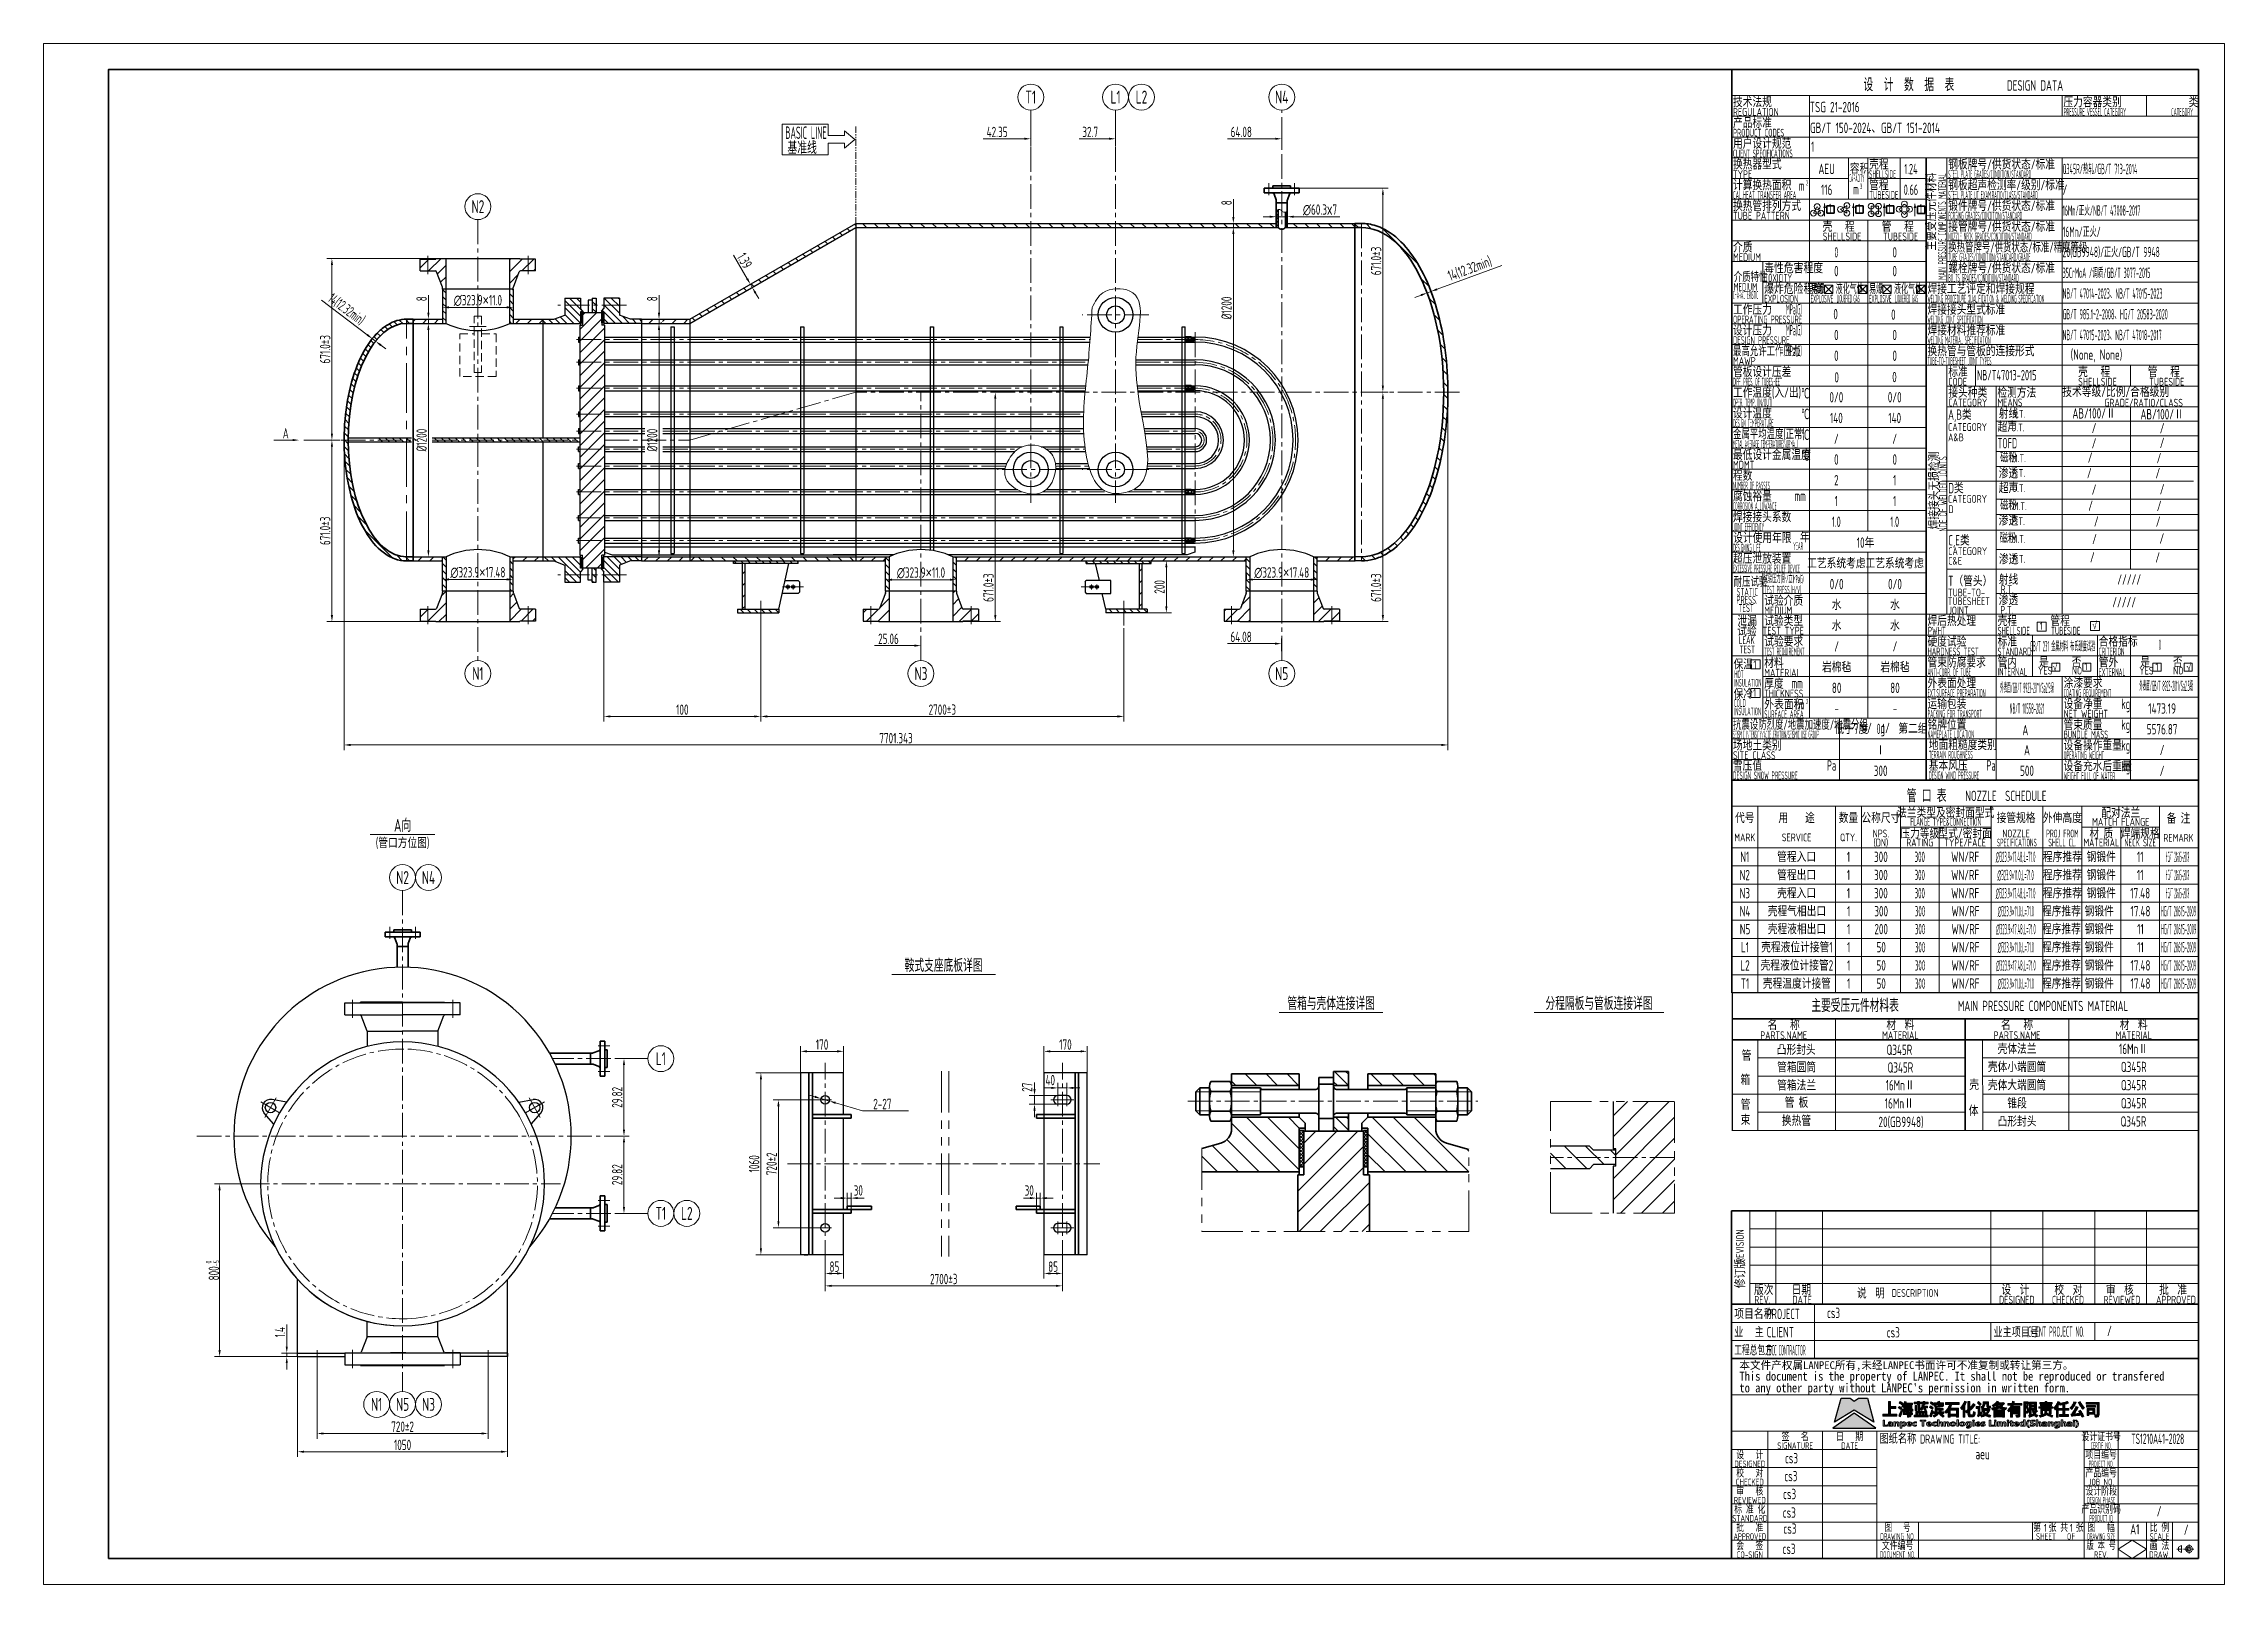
# Model space of a CAD drawing. Header units: millimetres. Extents: x 5765 to 6606, y -201 to 393.
import ezdxf
from ezdxf.enums import TextEntityAlignment as Align

# ---------------------------------------------------------------- set-up
doc = ezdxf.new("R2010")
doc.units = ezdxf.units.MM
for name, pattern in [('CENTER2', [28.575, 19.05, -3.175, 3.175, -3.175]), ('DASHED', [0.75, 0.5, -0.25]), ('DASHED2', [9.525, 6.35, -3.175]), ('PHANTOM2', [31.75, 15.875, -3.175, 3.175, -3.175, 3.175, -3.175]), ('PHANTOMX2', [5, 2.5, -0.5, 0.5, -0.5, 0.5, -0.5])]:
    doc.linetypes.add(name, pattern=pattern)
for name, color, linetype, lineweight in [('1粗实线', 7, 'Continuous', 35), ('2细实线', 3, 'Continuous', 13), ('3中心线', 1, 'CENTER2', 13), ('4虚线', 4, 'DASHED2', 13), ('5双点划线', 2, 'PHANTOM2', 13), ('5（双点划线）', 2, 'PHANTOMX2', 20), ('6剖面线', 6, 'Continuous', 13), ('7文本', 2, 'Continuous', 13), ('8标注', 3, 'Continuous', 13), ('9图表', 4, 'Continuous', 13)]:
    doc.layers.add(name, color=color, linetype=linetype, lineweight=lineweight)
doc.layers.add('LOGO 1', color=7, linetype='Continuous', true_color=0x1e2380)
doc.layers.add('LOGO 2', color=7, linetype='Continuous', true_color=0x0075c2)
doc.styles.add('lanpec', font='bpec_e.shx', dxfattribs={"width": 0.75, "bigfont": 'hztxt.shx'})
doc.styles.add('lanpec-dim', font='bpec_e.shx', dxfattribs={"width": 0.75})
doc.styles.add('黑体', font='simhei.ttf', dxfattribs={"width": 1.5})
doc.dimstyles.new('lanpec', dxfattribs={"dimtxt": 4, "dimasz": 2.5, "dimexe": 2, "dimexo": 0, "dimtad": 1, "dimdsep": 46, "dimtxsty": 'lanpec-dim', "dimcen": 2.5, "dimclrd": 256, "dimclre": 256, "dimclrt": 256, "dimazin": 0, "dimtfac": 1, "dimtmove": 0, "dimatfit": 3, "dimfxl": 1, "dimlwd": -1, "dimlwe": -1, "dimarcsym": 0})
doc.dimstyles.new('lanpec$0', dxfattribs={"dimscale": 10, "dimtxt": 4, "dimasz": 2.5, "dimexe": 2, "dimexo": 0, "dimtad": 1, "dimdec": 1, "dimdsep": 46, "dimtxsty": 'lanpec-dim', "dimcen": 0.09, "dimclrd": 256, "dimclre": 256, "dimclrt": 256, "dimadec": 1, "dimazin": 0, "dimtfac": 0.707, "dimtdec": 1, "dimtmove": 0, "dimatfit": 3, "dimfxl": 1, "dimarcsym": 0})
doc.dimstyles.new('lanpec$3', dxfattribs={"dimtxt": 4, "dimasz": 2.5, "dimexe": 2, "dimexo": 0, "dimtad": 1, "dimtih": 1, "dimtoh": 1, "dimdsep": 46, "dimtxsty": 'lanpec-dim', "dimcen": 2.5, "dimclrd": 256, "dimclre": 256, "dimclrt": 256, "dimazin": 0, "dimtfac": 1, "dimtmove": 0, "dimatfit": 3, "dimfxl": 1, "dimlwd": -1, "dimlwe": -1, "dimarcsym": 0})
pattern_1 = [(135, (5538.121, 1413.9114), (-4.041115, -4.041115), [])]
pattern_2 = [(45, (5538.121, 1413.9114), (-0.6735192, 0.6735192), []), (135, (5538.121, 1413.9114), (-0.6735192, -0.6735192), [])]
pattern_3 = [(45, (6039.641, 1226.679), (-2.245064, 2.245064), [])]
pattern_4 = [(135, (-65338.3023, -31490.1169), (-1.34703842, -1.34703842), [])]
pattern_5 = [(135, (6039.6409, 1226.679), (-1.3470384, -1.3470384), [])]
pattern_6 = [(135, (4757.5236, 1219.4589), (-1.3470384, -1.3470384), [])]
pattern_7 = [(45, (4757.52357, 1219.45885), (-0.2245064, 0.2245064), []), (135, (4757.52357, 1219.45885), (-0.2245064, -0.2245064), [])]
pattern_8 = [(135, (4766.0042, 1219.4589), (-1.3470384, -1.3470384), [])]

msp = doc.modelspace()

# ---------------------------------------------------------------- texts
at = {"layer": '7文本', "style": 'lanpec'}
for s, width, p in [('TSG 21-2016', 0.75, (6446.138, 368.994)), ('GB/T 150-2024、GB/T 151-2014', 0.75, (6446.248, 360.976)), ('1', 0.6, (6446.67, 353.726)), ('Q345R/热轧/GB/T 713-2014', 0.4, (6543.638, 345.114)), ('/', 0.75, (6543.638, 337.114)), ('16Mn/正火/NB/T 47008-2017', 0.4, (6543.638, 329.114)), ('16Mn/正火/', 0.5, (6543.638, 320.897)), ('20(GB9948)/正火/GB/T 9948', 0.5, (6543.638, 313.114)), ('35CrMoA /调质/GB/T 3077-2015', 0.4, (6543.638, 305.114)), ('NB/T 47014-2023、NB/T 47015-2023', 0.4, (6543.638, 297.114)), ('GB/T 985.1~2-2008、HG/T 20583-2020', 0.4, (6543.638, 289.114)), ('NB/T 47015-2023、NB/T 47018-2017', 0.4, (6543.638, 281.114))]:
    msp.add_text(s, height=4, dxfattribs=dict(at, width=width)).set_placement(p, align=Align.MIDDLE_LEFT)
for s, width, p in [('BASIC LINE', 0.5, (6059.055, 359.106)), ('基准线', 0.75, (6057.557, 353.576))]:
    msp.add_text(s, height=4.8, dxfattribs=dict(at, width=width)).set_placement(p, align=Align.MIDDLE)
for s, height, width, p in [('AEU', 4, 0.75, (6452.638, 345.114)), ('1.24', 4, 0.65, (6485.138, 345.114)), ('116', 4, 0.75, (6452.638, 337.114)), ('0.66', 4, 0.65, (6485.138, 337.114)), ('1', 4, 0.75, (6453.878, 329.701)), ('1', 4, 0.75, (6465.078, 329.701)), ('1', 4, 0.75, (6476.758, 329.701)), ('1', 4, 0.75, (6488.888, 329.605)), ('0', 4, 0.5, (6456.388, 312.985)), ('0', 4, 0.75, (6478.888, 312.985)), ('0', 4, 0.75, (6456.388, 305.763)), ('0', 4, 0.75, (6478.888, 305.763)), ('0', 4, 0.75, (6456.103, 289.17)), ('0', 4, 0.75, (6478.373, 288.96)), ('0', 4, 0.75, (6456.388, 281.114)), ('0', 4, 0.75, (6478.888, 281.114)), ('0', 4, 0.75, (6456.388, 273.114)), ('0', 4, 0.75, (6478.888, 273.114)), ('(None, None)', 4, 0.75, (6556.692, 273.546)), ('0', 4, 0.75, (6456.523, 264.79)), ('0', 4, 0.75, (6478.793, 264.9)), ('0/0', 4, 0.75, (6456.388, 257.114)), ('0/0', 4, 0.75, (6478.888, 257.114)), ('AB/100/Ⅱ', 4, 0.75, (6555.763, 250.901)), ('AB/100/Ⅱ', 4, 0.75, (6582.013, 250.581)), ('140', 4, 0.75, (6456.388, 249.114)), ('140', 4, 0.75, (6478.888, 249.114)), ('/', 4, 0.75, (6555.763, 245.251)), ('/', 4, 0.75, (6582.013, 245.141)), ('/', 4, 0.75, (6456.388, 241.114)), ('/', 4, 0.75, (6478.888, 241.114)), ('/', 4, 0.75, (6554.256, 233.831)), ('/', 4, 0.75, (6555.763, 239.381)), ('/', 4, 0.75, (6580.796, 233.621)), ('/', 4, 0.75, (6582.013, 239.491)), ('0', 4, 0.75, (6456.388, 233.114)), ('2', 4, 0.75, (6456.388, 225.114)), ('0', 4, 0.75, (6478.888, 233.114)), ('1', 4, 0.75, (6478.888, 225.114)), ('/', 4, 0.75, (6553.936, 227.861)), ('/', 4, 0.75, (6580.366, 227.861)), ('1', 4, 0.75, (6456.388, 217.114)), ('1', 4, 0.75, (6478.888, 217.114)), ('/', 4, 0.75, (6555.763, 221.511)), ('/', 4, 0.75, (6582.013, 221.621)), ('1.0', 4, 0.65, (6456.388, 209.114)), ('1.0', 4, 0.65, (6478.888, 209.114)), ('/', 4, 0.75, (6554.436, 215.301)), ('/', 4, 0.75, (6556.626, 209.225)), ('/', 4, 0.75, (6580.486, 209.161)), ('/', 4, 0.75, (6580.866, 215.191)), ('10年', 4, 0.75, (6467.638, 201.065)), ('/', 4, 0.75, (6555.942, 202.464)), ('/', 4, 0.75, (6581.906, 202.651)), ('工艺系统考虑', 4, 0.75, (6456.388, 193.114)), ('工艺系统考虑', 4, 0.75, (6478.888, 193.114)), ('/', 4, 0.75, (6555.116, 195.441)), ('/', 4, 0.75, (6580.286, 195.331)), ('/////', 4, 0.75, (6569.322, 186.854)), ('/////', 4, 0.75, (6567.376, 178.111)), ('1', 3, 0.75, (6535.433, 168.947)), ('√', 3, 0.75, (6556.026, 169.181)), ('GB/T 231 金属材料 布氏硬度试验', 4, 0.3, (6543.683, 161.114)), ('0', 4, 0.3, (6581.159, 161.693)), ('1', 3, 0.75, (6425.018, 154.117)), ('√', 3, 0.75, (6540.726, 152.961)), ('1', 3, 0.75, (6552.657, 153.362)), ('1', 3, 0.75, (6579.997, 153.205)), ('√', 3, 0.75, (6592.33, 153.041)), ('1', 3, 0.75, (6424.858, 143.117)), ('NB/T 10558-2021', 4, 0.3, (6529.91, 137.114)), ('N1', 4, 0.75, (6421.062, 79.922)), ('管程入口', 4, 0.75, (6441.062, 79.922)), ('1', 4, 0.75, (6461.062, 79.922)), ('300', 4, 0.75, (6473.562, 79.922)), ('300', 4, 0.45, (6488.562, 79.922)), ('WN/RF', 4, 0.75, (6506.062, 79.922)), ('∅323.9×17.48;L=71.0', 4, 0.3, (6525.508, 79.922)), ('程序推荐', 4, 0.75, (6543.562, 79.922)), ('钢锻件', 4, 0.75, (6558.562, 79.922)), ('11', 4, 0.75, (6573.562, 79.922)), ('HG/T 20615-2009', 4, 0.2, (6587.948, 79.922)), ('N3', 4, 0.75, (6421.062, 65.922)), ('N2', 4, 0.75, (6421.062, 72.922)), ('壳程入口', 4, 0.75, (6441.062, 65.922)), ('管程出口', 4, 0.75, (6441.062, 72.922)), ('1', 4, 0.75, (6461.062, 72.922)), ('1', 4, 0.75, (6461.062, 65.922)), ('300', 4, 0.75, (6473.562, 72.922)), ('300', 4, 0.75, (6473.562, 65.922)), ('300', 4, 0.45, (6488.562, 72.922)), ('300', 4, 0.45, (6488.562, 65.922)), ('WN/RF', 4, 0.75, (6506.062, 72.922)), ('WN/RF', 4, 0.75, (6506.062, 65.922)), ('∅323.9×17.48;L=71.0', 4, 0.3, (6525.508, 65.922)), ('∅323.9×11.0;L=71.0', 4, 0.3, (6525.508, 72.922)), ('程序推荐', 4, 0.75, (6543.562, 72.922)), ('程序推荐', 4, 0.75, (6543.562, 65.922)), ('钢锻件', 4, 0.75, (6558.562, 72.922)), ('钢锻件', 4, 0.75, (6558.562, 65.922)), ('17.48', 4, 0.75, (6573.562, 65.922)), ('11', 4, 0.75, (6573.562, 72.922)), ('HG/T 20615-2009', 4, 0.2, (6587.948, 72.922)), ('HG/T 20615-2009', 4, 0.2, (6587.948, 65.922)), ('N4', 4, 0.75, (6421.17, 58.966)), ('壳程气相出口', 4, 0.75, (6441.17, 58.966)), ('1', 4, 0.75, (6461.17, 58.966)), ('300', 4, 0.75, (6473.67, 58.966)), ('300', 4, 0.45, (6488.67, 58.966)), ('WN/RF', 4, 0.75, (6506.17, 58.966)), ('∅323.9×11.0;L=71.0', 4, 0.3, (6525.617, 58.966)), ('程序推荐', 4, 0.75, (6543.18, 58.966)), ('钢锻件', 4, 0.75, (6557.75, 58.966)), ('17.48', 4, 0.75, (6573.67, 58.966)), ('HG/T 20615-2009', 4, 0.3, (6588.337, 58.966)), ('N5', 4, 0.75, (6421.17, 52.074)), ('壳程液相出口', 4, 0.75, (6441.17, 52.074)), ('1', 4, 0.75, (6461.17, 52.074)), ('200', 4, 0.75, (6473.67, 52.074)), ('300', 4, 0.45, (6488.67, 52.074)), ('WN/RF', 4, 0.75, (6506.17, 52.074)), ('∅323.9×17.48;L=71.0', 4, 0.3, (6525.617, 52.074)), ('程序推荐', 4, 0.75, (6543.18, 52.074)), ('钢锻件', 4, 0.75, (6557.75, 52.074)), ('11', 4, 0.75, (6573.67, 52.074)), ('HG/T 20615-2009', 4, 0.3, (6588.407, 52.074)), ('L1', 4, 0.75, (6421.17, 45.074)), ('壳程液位计接管1', 4, 0.75, (6441.17, 45.074)), ('1', 4, 0.75, (6461.17, 45.074)), ('50', 4, 0.75, (6473.67, 45.074)), ('300', 4, 0.45, (6488.67, 45.074)), ('WN/RF', 4, 0.75, (6506.17, 45.074)), ('∅323.9×11.0;L=71.0', 4, 0.3, (6525.617, 45.074)), ('程序推荐', 4, 0.75, (6543.18, 45.074)), ('钢锻件', 4, 0.75, (6557.75, 45.074)), ('11', 4, 0.75, (6573.67, 45.074)), ('HG/T 20615-2009', 4, 0.3, (6588.337, 45.074)), ('L2', 4, 0.75, (6421.17, 38.074)), ('壳程液位计接管2', 4, 0.75, (6441.17, 38.074)), ('1', 4, 0.75, (6461.17, 38.074)), ('50', 4, 0.75, (6473.663, 38.074)), ('300', 4, 0.45, (6488.67, 38.074)), ('WN/RF', 4, 0.75, (6506.17, 38.074)), ('∅323.9×17.48;L=71.0', 4, 0.3, (6525.617, 38.074)), ('程序推荐', 4, 0.75, (6543.18, 38.074)), ('钢锻件', 4, 0.75, (6557.75, 38.074)), ('17.48', 4, 0.75, (6573.67, 38.074)), ('HG/T 20615-2009', 4, 0.3, (6588.337, 38.074)), ('T1', 4, 0.75, (6421.17, 31.074)), ('壳程温度计接管', 4, 0.75, (6441.17, 31.074)), ('1', 4, 0.75, (6461.17, 31.074)), ('50', 4, 0.75, (6473.655, 31.074)), ('300', 4, 0.45, (6488.67, 31.074)), ('WN/RF', 4, 0.75, (6506.17, 31.074)), ('∅323.9×11.0;L=71.0', 4, 0.3, (6525.617, 31.074)), ('程序推荐', 4, 0.75, (6543.18, 31.074)), ('钢锻件', 4, 0.75, (6557.75, 31.074)), ('17.48', 4, 0.75, (6573.67, 31.074)), ('HG/T 20615-2009', 4, 0.3, (6588.337, 31.074)), ('管箱圆筒', 4, 0.75, (6441.068, -1.164)), ('凸形封头', 4, 0.75, (6440.902, 5.548)), ('Q345R', 4, 0.75, (6480.69, 5.548)), ('Q345R', 4, 0.75, (6481.069, -1.28)), ('壳体小端圆筒', 4, 0.75, (6526.07, -1.08)), ('壳体法兰', 4, 0.75, (6526.07, 5.92)), ('16MnⅡ', 4, 0.75, (6570.989, 5.872)), ('Q345R', 4, 0.75, (6571.069, -1.08)), ('管箱法兰', 4, 0.75, (6441.068, -8.164)), ('16MnⅡ', 4, 0.75, (6480.989, -8.118)), ('壳', 4, 0.75, (6509.513, -7.944)), ('壳体大端圆筒', 4, 0.75, (6526.07, -8.068)), ('Q345R', 4, 0.75, (6571.069, -8.068)), ('管 板', 4, 0.75, (6441.003, -14.809)), ('16MnⅡ', 4, 0.75, (6480.659, -15.121)), ('体', 4, 0.75, (6509.323, -17.968)), ('锥段', 4, 0.75, (6526.07, -15.071)), ('Q345R', 4, 0.75, (6571.069, -15.071)), ('换热管', 4, 0.75, (6441.003, -21.809)), ('20(GB9948)', 4, 0.75, (6481.324, -22.283)), ('凸形封头', 4, 0.75, (6526.07, -22.07)), ('Q345R', 4, 0.75, (6570.947, -22.07)), ('cs3', 4, 0.75, (6455.298, -95.89)), ('/', 4, 0.75, (6561.695, -102.862, 0)), ('cs3', 4, 0.75, (6478.329, -103.394, 0)), ('TS1210A41-2028', 4, 0.5, (6580.335, -144.44, 0)), ('cs3', 4, 0.75, (6439.082, -151.894, 0)), ('aeu', 4, 0.75, (6512.781, -150.307, 0)), ('cs3', 4, 0.75, (6438.842, -158.804, 0)), ('cs3', 4, 0.75, (6438.352, -165.724, 0)), ('cs3', 4, 0.75, (6438.232, -172.884, 0)), ('/', 4, 0.75, (6580.848, -172.357, 0)), ('cs3', 4, 0.75, (6438.112, -186.834, 0)), ('cs3', 4, 0.75, (6438.472, -179.064, 0)), ('A1', 4, 0.75, (6571.488, -179.327, 0)), ('/', 4, 0.75, (6591.301, -179.46, 0))]:
    msp.add_text(s, height=height, dxfattribs=dict(at, width=width)).set_placement(p, align=Align.MIDDLE_CENTER)
at = {"layer": '7文本', "color": 6, "style": 'lanpec', "width": 0.75}
for p in [(6456.492, 185.079), (6478.992, 185.079)]:
    msp.add_text('0/0', height=4, dxfattribs=at).set_placement(p, align=Align.MIDDLE_CENTER)
at = {"layer": '7文本', "color": 2, "style": 'lanpec'}
for s, width, p in [('水', 0.75, (6456.492, 177.079)), ('水', 0.75, (6478.992, 177.079)), ('水', 0.75, (6456.492, 169.079)), ('水', 0.75, (6478.992, 169.079)), ('/', 0.75, (6456.492, 161.079)), ('/', 0.75, (6478.992, 161.079)), ('岩棉毡', 0.75, (6456.492, 153.079)), ('岩棉毡', 0.75, (6478.992, 153.079)), ('80', 0.75, (6456.492, 145.079)), ('80', 0.75, (6478.992, 145.079)), ('-', 0.75, (6456.492, 137.079)), ('-', 0.75, (6478.992, 137.079)), ('1473.19', 0.75, (6582.013, 137.114)), ('低于7度', 0.75, (6462.148, 129.256)), ('0.1', 0.5, (6473.508, 129.256)), ('第二组', 0.75, (6485.9, 129.38)), ('A', 0.75, (6529.262, 128.806)), ('5576.87', 0.75, (6582.013, 129.114)), ('Ⅰ', 0.75, (6473.462, 121.079)), ('A', 0.75, (6529.91, 121.114)), ('/', 0.75, (6582.013, 121.114)), ('300', 0.75, (6473.462, 113.096)), ('500', 0.75, (6529.91, 113.114)), ('/', 0.75, (6582.013, 113.114))]:
    msp.add_text(s, height=4, dxfattribs=dict(at, width=width)).set_placement(p, align=Align.MIDDLE_CENTER)
at = {"layer": '7文本', "style": 'lanpec', "oblique": 0.2, "width": 0.25}
for p in [(6529.91, 145.114), (6583.599, 145.863)]:
    msp.add_text('外表面/GB/T 8923-2011/Sa2.5级', height=4, dxfattribs=at).set_placement(p, align=Align.MIDDLE_CENTER)
at = {"layer": '7文本', "color": 4, "style": 'lanpec', "width": 0.75}
for s, height, p in [('主要受压元件材料表', 5, (6463.603, 22.585)), ('名   称', 4, (6436.07, 15.144)), ('材  料', 4, (6481.069, 15.144)), ('MAIN PRESSURE COMPONENTS MATERIAL ', 4, (6536.922, 22.43)), ('名   称', 4, (6526.069, 15.144)), ('材  料', 4, (6571.069, 15.144)), ('PARTS.NAME', 3, (6436.07, 11.144)), ('MATERIAL', 3, (6481.069, 11.144)), ('PARTS.NAME', 3, (6526.069, 11.144)), ('MATERIAL', 3, (6571.069, 11.144))]:
    msp.add_text(s, height=height, dxfattribs=at).set_placement(p, align=Align.MIDDLE_CENTER)
at = {"layer": '7文本', "style": 'lanpec', "width": 0.75}
for s, p in [('管', (6419.859, 1.288)), ('箱', (6419.421, -8.03)), ('管', (6419.51, -17.561)), ('束', (6419.51, -23.514))]:
    msp.add_text(s, height=4, dxfattribs=at).set_placement(p)
at = {"layer": '8标注', "insert": (5858.393, 243.221), "char_height": 4, "attachment_point": 5, "style": 'lanpec-dim'}
msp.add_mtext('A', dxfattribs=at)

# ---------------------------------------------------------------- blocks, each defined once
blk = doc.blocks.new('项目信息')
at = {"layer": '1粗实线'}
blk.add_line((0, 0, 0), (-180, 0, 0), dxfattribs=at)
at = {"layer": '1粗实线', "elevation": 0}
blk.add_lwpolyline([(-180, 0), (0, 0), (0, 21), (-180, 21)], close=True, dxfattribs=at)
at = {"layer": '9图表'}
for p, q in [((-148, 21, 0), (-148, 0, 0)), ((-180, 14), (0, 14)), ((-80, 14, 0), (-80, 7, 0)), ((-40, 14, 0), (-40, 7, 0)), ((-180, 7), (0, 7))]:
    blk.add_line(p, q, dxfattribs=at)
at = {"layer": '7文本', "style": 'lanpec', "width": 0.75}
for tag, p in [('项目名称', (-147.5, 17.5)), ('业主', (-147.5, 10.5)), ('业主项目号', (-39.5, 10.5, 0)), ('工程总包方', (-147.5, 3.5))]:
    blk.add_attdef(tag, text='', height=4, dxfattribs=at).set_placement(p, align=Align.MIDDLE_LEFT)
at = {"layer": '9图表', "style": 'lanpec'}
for s, width, p in [('项目名称', 0.7, (-179, 17.25, 0)), ('PROJECT', 0.7, (-166.5, 17.23, 0)), ('业   主', 0.65, (-179, 10.25, 0)), ('CLIENT', 0.75, (-166.5, 10.23, 0)), ('业主项目号', 0.65, (-79, 10.25, 0)), ('CLIENT PROJECT NO.', 0.4, (-65.7, 10.41, 0)), ('工程总包方', 0.55, (-179, 3.25, 0)), ('EPCC CONTRACTOR', 0.3, (-166.5, 3.25, 0))]:
    blk.add_text(s, height=4, dxfattribs=dict(at, width=width)).set_placement(p, align=Align.MIDDLE_LEFT)
blk = doc.blocks.new('修订栏')
at = {"layer": '1粗实线'}
for p, q in [((470.95, 1959.85), (470.95, 1923.85)), ((650.95, 1959.85), (470.95, 1959.85)), ((650.95, 1923.85), (650.95, 1959.85)), ((470.95, 1923.85), (650.95, 1923.85))]:
    blk.add_line(p, q, dxfattribs=at)
at = {"layer": '9图表'}
for p, q in [((470.95, 1959.85), (650.95, 1959.85)), ((470.95, 1959.85), (470.95, 1923.85)), ((470.95, 1959.85), (470.95, 1923.85)), ((650.95, 1959.85), (470.95, 1959.85)), ((477.95, 1959.85), (477.95, 1923.85)), ((487.95, 1959.85), (487.95, 1923.85)), ((505.95, 1959.85), (505.95, 1923.85)), ((570.95, 1923.85), (570.95, 1959.85)), ((590.95, 1923.85), (590.95, 1959.85)), ((610.95, 1923.85), (610.95, 1959.85)), ((630.95, 1923.85), (630.95, 1959.85)), ((650.95, 1959.85), (650.95, 1923.85)), ((650.95, 1923.85), (650.95, 1959.85)), ((478, 1952.85), (650.95, 1952.85)), ((478, 1945.85), (650.95, 1945.85)), ((478, 1938.85), (650.95, 1938.85)), ((478, 1931.85), (650.95, 1931.85)), ((470.95, 1923.85), (650.95, 1923.85)), ((470.95, 1923.85), (650.95, 1923.85))]:
    blk.add_line(p, q, dxfattribs=at)
at = {"layer": '7文本', "color": 4, "style": 'lanpec', "width": 0.75}
for s, height, p in [('REVISION', 3, (475.65, 1939.81)), ('修订版', 4, (476.21, 1930.02))]:
    blk.add_text(s, height=height, rotation=90, dxfattribs=at).set_placement(p)
for s, height, p in [('版次', 4, (479.59, 1927.4)), ('REV.', 3, (479.69, 1924.07)), ('DATE', 3, (494.39, 1924.07)), ('日期', 4, (494.11, 1927.4)), ('说  明', 4, (519.28, 1926.06)), ('DESCRIPTION', 3, (532.7, 1926.66)), ('DESIGNED', 3, (574.06, 1924.07)), ('设  计', 4, (574.99, 1927.4)), ('CHECKED', 3, (594.44, 1924.07)), ('校  对', 4, (595.4, 1927.4)), ('REVIEWED', 3, (614.4, 1924.07)), ('审  核', 4, (615.27, 1927.4)), ('APPROVED', 3, (634.62, 1924.07)), ('批  准', 4, (635.81, 1927.4))]:
    blk.add_text(s, height=height, dxfattribs=at).set_placement(p)
blk = doc.blocks.new('A1')
at = {"layer": '1粗实线'}
blk.add_lwpolyline([(-816, 10), (-10, 10), (-10, 584), (-816, 584)], close=True, dxfattribs=at)
at = {"layer": '9图表'}
blk.add_lwpolyline([(-841, 0), (0, 0), (0, 594), (-841, 594)], close=True, dxfattribs=at)
blk = doc.blocks.new('换热器设计数据表')
for p, q in [((-141.04, -83.12), (-144.19, -83.12)), ((-144.19, -83.12), (-144.19, -86.27)), ((-141.04, -86.27), (-141.04, -83.12)), ((-127.94, -83.12), (-131.09, -83.12)), ((-131.09, -83.12), (-131.09, -86.27)), ((-127.94, -86.27), (-127.94, -83.12)), ((-118.54, -83.12), (-121.69, -83.12)), ((-121.69, -83.12), (-121.69, -86.27)), ((-118.54, -86.27), (-118.54, -83.12)), ((-105.44, -83.12), (-108.59, -83.12)), ((-108.59, -83.12), (-108.59, -86.27)), ((-105.44, -86.27), (-105.44, -83.12)), ((-144.19, -86.27), (-141.04, -86.27)), ((-131.09, -86.27), (-127.94, -86.27)), ((-121.69, -86.27), (-118.54, -86.27)), ((-108.59, -86.27), (-105.44, -86.27)), ((-58.74, -212.99), (-62.24, -212.99)), ((-62.24, -212.99), (-62.24, -216.49)), ((-62.24, -216.49), (-58.74, -216.49)), ((-58.74, -216.49), (-58.74, -212.99)), ((-38.15, -212.77), (-41.65, -212.77)), ((-41.65, -212.77), (-41.65, -216.27)), ((-41.65, -216.27), (-38.15, -216.27)), ((-38.15, -216.27), (-38.15, -212.77)), ((-169.06, -227.53), (-172.56, -227.53)), ((-172.56, -227.53), (-172.56, -231.03)), ((-172.56, -231.03), (-169.06, -231.03)), ((-169.06, -231.03), (-169.06, -227.53)), ((-53.44, -228.83), (-56.59, -228.83)), ((-56.59, -228.83), (-56.59, -231.98)), ((-56.59, -231.98), (-53.44, -231.98)), ((-53.44, -231.98), (-53.44, -228.83)), ((-41.46, -228.83), (-44.61, -228.83)), ((-44.61, -228.83), (-44.61, -231.98)), ((-44.61, -231.98), (-41.46, -231.98)), ((-41.46, -231.98), (-41.46, -228.83)), ((-14.39, -228.83), (-17.54, -228.83)), ((-17.54, -228.83), (-17.54, -231.98)), ((-17.54, -231.98), (-14.39, -231.98)), ((-14.39, -231.98), (-14.39, -228.83)), ((-2.41, -228.83), (-5.56, -228.83)), ((-5.56, -228.83), (-5.56, -231.98)), ((-5.56, -231.98), (-2.41, -231.98)), ((-2.41, -231.98), (-2.41, -228.83)), ((-169.06, -238.56), (-172.56, -238.56)), ((-172.56, -238.56), (-172.56, -242.06)), ((-172.56, -242.06), (-169.06, -242.06)), ((-169.06, -242.06), (-169.06, -238.56))]:
    blk.add_line(p, q)
at = {"layer": '1粗实线'}
for p, q in [((0, 0), (-180, 0)), ((-180, 0), (-180, -274)), ((0, 0), (0, -274)), ((-105, -34), (-105, -274)), ((-140.47, -52.59), (-143.27, -52.59)), ((-143.27, -52.59), (-143.27, -55.39)), ((-143.27, -55.39), (-140.47, -55.39)), ((-140.47, -55.39), (-140.47, -52.59)), ((-129.36, -52.59), (-132.16, -52.59)), ((-132.16, -52.59), (-132.16, -55.39)), ((-132.16, -55.39), (-129.36, -55.39)), ((-129.36, -55.39), (-129.36, -52.59)), ((-117.49, -52.59), (-120.29, -52.59)), ((-120.29, -52.59), (-120.29, -55.39)), ((-120.29, -55.39), (-117.49, -55.39)), ((-117.49, -55.39), (-117.49, -52.59)), ((-105.53, -52.69), (-108.33, -52.69)), ((-108.33, -52.69), (-108.33, -55.49)), ((-108.33, -55.49), (-105.53, -55.49)), ((-105.53, -55.49), (-105.53, -52.69)), ((0, -274), (-180, -274))]:
    blk.add_line(p, q, dxfattribs=at)
at = {"layer": '9图表'}
for p, q in [((0, -10), (-180, -10)), ((-150, -10), (-150, -154)), ((-52.5, -10), (-52.5, -18)), ((-20, -10), (-20, -18)), ((0, -18), (-180, -18)), ((0, -26), (-180, -26)), ((0, -34), (-180, -34)), ((-135, -42), (-180, -42)), ((-135, -34), (-135, -50)), ((-127.5, -34), (-127.5, -50)), ((-105, -42), (-127.5, -42)), ((-115, -34), (-115, -50)), ((-97, -34), (-97, -82)), ((0, -42), (-97, -42)), ((0, -42), (-97, -42)), ((-52.5, -34), (-52.5, -210)), ((-105, -50), (-180, -50)), ((0, -50), (-97, -50)), ((0, -50), (-97, -50)), ((-105, -58), (-180, -58)), ((-144.15, -51.6), (-144.15, -56.46)), ((-144.15, -56.46), (-144.15, -54.98)), ((-133.05, -51.6), (-133.05, -56.46)), ((-133.05, -56.46), (-133.05, -54.98)), ((-127.5, -58), (-127.5, -178)), ((-121.18, -51.6), (-121.18, -56.46)), ((-121.18, -56.46), (-121.18, -54.98)), ((-109.32, -51.7), (-109.32, -56.55)), ((0, -58), (-97, -58)), ((-105, -66), (-180, -66)), ((0, -66), (-97, -66)), ((-105, -74), (-180, -74)), ((-167.96, -74), (-167.96, -90)), ((0, -74), (-97, -74)), ((0, -82), (-167.96, -82)), ((0, -90), (-180, -90)), ((0, -98), (-180, -98)), ((0, -106), (-180, -106)), ((0, -114), (-180, -114)), ((0, -114), (-97, -114)), ((-97, -114), (-97, -210)), ((-85.95, -122), (-85.95, -114)), ((-26.25, -114), (-26.25, -122)), ((-105, -122), (-180, -122)), ((0, -122), (-97, -122)), ((0, -122), (-97, -122)), ((-77.95, -122), (-77.95, -210)), ((-105, -130), (-180, -130)), ((-77.95, -130), (-97, -130)), ((0, -130), (-85.95, -130)), ((-26.25, -130), (-26.25, -192.64)), ((-105, -138), (-180, -138)), ((0, -135.6), (-77.95, -135.6)), ((0, -141.16), (-77.95, -141.16)), ((-105, -146), (-180, -146)), ((0, -147.24), (-77.95, -147.24)), ((-105, -154), (-180, -154)), ((-150, -154), (-150, -250)), ((-1.92, -158.71), (-98.92, -158.71)), ((0, -152.97), (-77.95, -152.97)), ((-105, -162), (-180, -162)), ((0, -165.6), (-77.95, -165.6)), ((-105, -170), (-180, -170)), ((0, -171.52), (-77.95, -171.52)), ((-105, -178), (-180, -178)), ((0.09, -177.55), (-96.91, -177.55)), ((0.03, -185.02), (-77.93, -185.02)), ((-105, -186), (-180, -186)), ((-127.5, -186), (-127.5, -250)), ((-0.09, -192.64), (-97.09, -192.64)), ((-105, -194), (-180, -194)), ((-167.96, -194.21), (-167.96, -226.21)), ((-105, -210), (-180, -210)), ((-105, -202), (-167.96, -202)), ((0, -210), (-105, -210)), ((0, -202), (-77.95, -202)), ((-77.95, -210), (-77.95, -274)), ((0, -218), (-167.96, -218)), ((-63.95, -218), (-63.95, -234)), ((-38.95, -218), (-38.95, -234)), ((-26.25, -218), (-26.25, -234)), ((0, -226), (-180, -226)), ((-167.96, -226.21), (-167.96, -250)), ((0, -234), (-167.96, -234)), ((0, -234), (-167.96, -234)), ((-52.5, -234), (-52.5, -274)), ((-26.25, -234), (-26.25, -274)), ((0, -242), (-167.96, -242)), ((0, -250), (-180, -250)), ((-138.45, -250), (-138.45, -274)), ((-52.5, -258), (-180, -258)), ((0, -258), (-52.5, -258)), ((0, -266), (-180, -266)), ((0, -266), (-52.5, -266)), ((0, -274), (-180, -274)), ((0, -274), (-180, -274)), ((-77.95, -273.66), (-77.95, -274)), ((-52.5, -273.66), (-52.5, -274)), ((-26.25, -273.66), (-26.25, -274))]:
    blk.add_line(p, q, dxfattribs=at)
at = {"layer": '9图表', "linetype": 'DASHED', "ltscale": 0.6}
for p, q in [((-147.04, -52.84), (-148.48, -55.34)), ((-145.6, -55.34), (-148.48, -55.34)), ((-147.04, -52.84), (-145.6, -55.34)), ((-138.07, -53.9), (-135.57, -52.46)), ((-138.07, -53.9), (-135.57, -55.34)), ((-135.57, -52.46), (-135.57, -55.34)), ((-123.35, -52.7), (-126.23, -52.7)), ((-126.23, -52.7), (-126.23, -55.58)), ((-123.35, -55.58), (-126.23, -55.58)), ((-123.35, -55.58), (-123.35, -52.7)), ((-115.46, -53.87), (-113.42, -51.84)), ((-115.46, -53.87), (-113.42, -55.91)), ((-111.39, -53.87), (-113.42, -51.84)), ((-113.42, -55.91), (-111.39, -53.87))]:
    blk.add_line(p, q, dxfattribs=at)
at = {"layer": '9图表'}
for points in [[(-144.15, -51.6, 0, 1, 0), (-144.15, -53.31, 1, 1, 0)], [(-133.05, -51.6, 0, 1, 0), (-133.05, -53.31, 1, 1, 0)], [(-121.18, -51.6, 0, 1, 0), (-121.18, -53.31, 1, 1, 0)], [(-109.32, -51.6, 0, 1, 0), (-109.32, -53.31, 1, 1, 0)]]:
    blk.add_lwpolyline(points, format="xyseb", dxfattribs=at)
for centre in [(-148.48, -55.34), (-147.04, -52.84), (-145.6, -55.34), (-138.07, -53.9), (-135.57, -52.46), (-135.57, -55.34), (-126.23, -52.7), (-126.23, -55.58), (-123.35, -52.7), (-123.35, -55.58), (-115.46, -53.87), (-113.42, -51.84), (-113.42, -55.91), (-111.39, -53.87)]:
    blk.add_circle(centre, 1.12, dxfattribs=at)
at = {"layer": '7文本', "color": 4, "style": 'lanpec'}
for s, height, width, p in [('设  计  数  据  表', 5, 0.75, (-129.18, -8.34)), ('DESIGN DATA', 4, 0.75, (-73.86, -8.12)), ('技术法规', 4, 0.75, (-179.5, -14.54)), ('REGULATION', 3, 0.75, (-179.5, -17.83)), ('压力容器类别', 4, 0.75, (-52.07, -14.54)), ('PRESSURE VESSEL CATEGORY', 3, 0.4, (-51.95, -17.83)), ('CATEGORY', 3, 0.4, (-10.46, -17.82)), ('类', 4, 0.75, (-3.82, -14.54)), ('产品标准', 4, 0.75, (-179.5, -22.54)), ('PRODUCT CODES', 3, 0.6, (-179.5, -25.83)), ('用户设计规范 ', 4, 0.75, (-179.5, -30.54)), ('CLIENT SPECIFICATIONS', 3, 0.5, (-179.5, -33.83)), ('换热器型式', 4, 0.75, (-179.5, -38.54)), ('TYPE', 3, 0.75, (-179.5, -41.83)), ('CAPACITY', 3, 0.3, (-134.66, -43.4)), ('容积', 4, 0.75, (-134.45, -40.17)), ('SHELLSIDE', 3, 0.5, (-127, -41.83)), ('壳程', 4, 0.75, (-127, -38.54)), ('STEEL PLATE GRADES/CONDITION/STANDARD', 3, 0.35, (-96.5, -41.83)), ('钢板牌号/供货状态/标准', 4, 0.75, (-96.5, -38.54)), ('换热管排列方式', 4, 0.75, (-179.5, -54.54)), ('CAL.HEAT TRANSFER AREA', 3, 0.45, (-179.5, -49.83)), ('计算换热面积', 4, 0.75, (-179.5, -46.54)), ('m', 4, 0.6, (-154.09, -46.75)), ('2', 2, 0.6, (-151.31, -44.65)), ('m', 4, 0.6, (-133.16, -48.1)), ('3', 2, 0.6, (-130.54, -46)), ('TUBESIDE', 3, 0.6, (-127, -49.83)), ('管程', 4, 0.75, (-127, -46.54)), ('STEEL PLATE UT EXAM.RATIO/CLASS/STANDARD', 3, 0.35, (-96.5, -49.83)), ('锻件牌号/供货状态/标准 ', 4, 0.75, (-96.5, -54.54)), ('钢板超声检测率/级别/标准', 4, 0.75, (-96.5, -46.54)), ('TUBE PATTERN', 3, 0.75, (-179.5, -57.83)), ('壳   程', 4, 0.75, (-144.94, -62.54)), ('管   程', 4, 0.75, (-122.14, -62.54)), ('接管牌号/供货状态/标准 ', 4, 0.75, (-96.5, -62.54)), ('FORGING GRADES/CONDITION/STANDARD', 3, 0.35, (-96.5, -57.83)), ('介质', 4, 0.75, (-179.5, -70.54)), ('SHELLSIDE', 3, 0.75, (-144.88, -65.83)), ('TUBESIDE', 3, 0.75, (-121.61, -65.83)), ('换热管牌号/供货状态/标准/精度等级', 4, 0.6, (-96.5, -70.54)), ('NOZZLE NECK GRADES/CONDITION/STANDARD', 3, 0.35, (-96.5, -65.83)), ('MEDIUM', 3, 0.75, (-179.5, -73.83)), ('毒性危害程度', 4, 0.7, (-167.46, -78.54)), ('TUBE GRADES/CONDITION/STANDARD/GRADE', 3, 0.35, (-96.5, -73.83)), ('螺栓牌号/供货状态/标准 ', 4, 0.75, (-96.5, -78.54)), ('MEDIUM ', 3, 0.6, (-179.26, -85.28)), ('介质特性', 4, 0.6, (-179.15, -81.94)), ('爆炸危险程度', 4, 0.7, (-167.46, -86.54)), ('TOXICITY ', 3, 0.6, (-167.46, -81.83)), ('易爆', 4, 0.5, (-149.5, -86.54)), ('液化气体', 4, 0.5, (-139.9, -86.54)), ('易爆', 4, 0.5, (-127, -86.54)), ('液化气体', 4, 0.5, (-117.4, -86.54)), ('焊接工艺评定和焊接规程', 4, 0.75, (-104.5, -86.54)), ('BOLTS GRADES/CONDITION/STANDARD', 3, 0.35, (-96.5, -81.83)), ('CHARACTERISTIC', 3, 0.3, (-179.58, -88.43)), ('工作压力', 4, 0.75, (-179.5, -94.54)), ('EXPLOSION', 3, 0.6, (-167.46, -89.83)), ('MPa(G)', 4, 0.35, (-159.07, -94.44)), ('EXPLOSIVE', 3, 0.4, (-149.5, -89.83)), ('LIQUEFIED GAS', 3, 0.3, (-139.49, -89.81)), ('EXPLOSIVE', 3, 0.4, (-127, -89.83)), ('LIQUEFIED GAS', 3, 0.3, (-116.99, -89.81)), ('WELDING PROCEDURE QUALIFICATION & WELDING SPECIFICATION', 3, 0.35, (-104.5, -89.83)), ('焊接接头型式标准', 4, 0.75, (-104.5, -94.54)), ('设计压力', 4, 0.75, (-179.5, -102.54)), ('OPERATING PRESSURE', 3, 0.6, (-179.5, -97.83)), ('MPa(G)', 4, 0.35, (-159.07, -102.44)), ('WELDING JOINT SPECIFICATION', 3, 0.35, (-104.5, -97.83)), ('焊接材料推荐标准', 4, 0.75, (-104.5, -102.54)), ('最高允许工作压力', 4, 0.6, (-179.5, -110.54)), ('DESIGN PRESSURE', 3, 0.6, (-179.5, -105.83)), ('MPa(G)', 4, 0.35, (-159.07, -110.44)), ('WELDING MATERIAL SPECIFICATION', 3, 0.35, (-104.5, -105.83)), ('换热管与管板的连接形式', 4, 0.75, (-104.5, -110.54)), ('管板设计压差', 4, 0.75, (-179.5, -118.54)), ('MAWP', 3, 0.75, (-179.5, -113.83)), ('TUBE-TO-TUBESHEET JOINT TYPES', 3, 0.35, (-104.5, -113.83)), ('标准', 4, 0.75, (-96.46, -118.54)), ('NB/T47013-2015', 4, 0.6, (-85.4, -119.81)), ('壳   程', 4, 0.75, (-46.42, -118.54)), ('管   程', 4, 0.75, (-19.53, -118.54)), ('DIFF. PRES. OF TUBESHEET', 3, 0.35, (-179.5, -121.83)), ('工作温度(入/出)', 4, 0.75, (-179.5, -126.54)), ('℃', 4, 0.53, (-153.22, -126.76)), ('接头种类', 4, 0.75, (-96.46, -126.54)), ('CODE', 3, 0.75, (-96.46, -121.83)), ('检测方法', 4, 0.75, (-77.55, -126.54)), ('技术等级/比例/合格级别', 4, 0.75, (-52.5, -126.26)), ('SHELLSIDE', 3, 0.75, (-46.37, -121.83)), ('TUBESIDE', 3, 0.75, (-18.99, -121.83)), ('OPER. TEMP. (IN/OUT)', 3, 0.35, (-179.5, -129.83)), ('设计温度', 4, 0.75, (-179.5, -134.54)), ('℃', 4, 0.53, (-153.22, -134.76)), ('A,B类', 4, 0.75, (-96.56, -135.02)), ('CATEGORY', 3, 0.75, (-96.46, -129.83)), ('MEANS', 3, 0.75, (-77.55, -129.83)), ('射线', 4, 0.75, (-76.99, -134.57)), ('R.T.', 3, 0.75, (-71.81, -134.22)), ('GRADE/RATIO/CLASS', 3, 0.75, (-36.24, -129.92)), ('金属平均温度(正常)', 4, 0.6, (-179.5, -142.54)), ('METAL AVERAGE TEMPERATURE(NORMAL) ', 3, 0.3, (-179.5, -145.83)), ('DESIGN TEMPERATURE', 3, 0.35, (-179.5, -137.83)), ('℃', 4, 0.53, (-153.22, -142.76)), ('A&B', 3, 0.75, (-96.56, -143.29)), ('CATEGORY', 3, 0.75, (-96.56, -139.31)), ('超声', 4, 0.75, (-77.45, -139.68)), ('TOFD', 4, 0.6, (-77.45, -146.03)), ('U.T.', 3, 0.75, (-72.21, -139.47)), ('最低设计金属温度', 4, 0.75, (-179.5, -150.54)), ('MDMT', 3, 0.75, (-179.5, -153.83)), ('℃', 4, 0.53, (-153.22, -150.76)), ('磁粉', 4, 0.6, (-76.52, -151.48)), ('M.T.', 3, 0.75, (-71.93, -151.37)), ('程数', 4, 0.75, (-179.5, -158.54)), ('NUMBER OF PASSES', 3, 0.35, (-179.5, -161.83)), ('D类', 4, 0.75, (-96.5, -163.36)), ('渗透', 4, 0.75, (-77.03, -157.62)), ('超声', 4, 0.75, (-76.99, -163.31)), ('P.T.', 3, 0.75, (-71.89, -157.04)), ('CORROSION ALLOWANCE', 3, 0.35, (-179.5, -169.83)), ('腐蚀裕量', 4, 0.75, (-179.5, -166.54)), ('mm', 4, 0.6, (-155.79, -166.36)), ('CATEGORY', 3, 0.75, (-96.59, -167.04)), ('D', 3, 0.75, (-96.41, -171)), ('磁粉', 4, 0.6, (-76.52, -169.85)), ('U.T.', 3, 0.75, (-71.89, -162.85)), ('M.T.', 3, 0.75, (-71.6, -169.79)), ('JOINT EFFICIENCY', 3, 0.35, (-179.5, -177.83)), ('焊接接头系数', 4, 0.75, (-179.5, -174.54)), ('渗透', 4, 0.75, (-77.03, -175.82)), ('P.T.', 3, 0.75, (-72, -175.59)), ('DESIGNING LIFE', 3, 0.35, (-179.5, -185.83)), ('设计使用年限', 4, 0.75, (-179.44, -182.54)), ('YEAR', 3, 0.35, (-156.26, -185.22)), ('年', 4, 0.75, (-153.67, -182.21)), ('CATEGORY', 3, 0.75, (-96.5, -187.17)), ('C,E类', 4, 0.75, (-96.5, -183.49)), ('磁粉', 4, 0.6, (-76.67, -182.59)), ('M.T.', 3, 0.75, (-72.08, -182.48)), ('超压泄放装置', 4, 0.75, (-179.5, -190.54)), ('超压泄放装置', 4, 0.75, (-179.5, -190.54)), ('EXCESSIVE PRESSURE RELIEF DEVICE', 3, 0.35, (-179.5, -193.83)), ('C&E', 3, 0.75, (-96.5, -190.89)), ('渗透', 4, 0.75, (-76.95, -190.76)), ('P.T.', 3, 0.75, (-71.81, -190.18)), ('耐压试验', 4, 0.6, (-179.23, -199.45)), ('STATIC', 3, 0.6, (-178.14, -202.84)), ('试验压力(卧/立)', 3, 0.4, (-167.63, -197.9)), ('TEST PRESS.(H/V)', 3, 0.4, (-167.46, -202.03)), ('MPa(G)', 3, 0.3, (-156.24, -197.92)), ('TUBE-TO-', 3, 0.75, (-96.59, -203.12)), ('T（管头）', 4, 0.75, (-96.5, -199.19)), ('射线', 4, 0.75, (-76.99, -198.57)), ('R.T.', 3, 0.75, (-76.28, -201.83)), ('PRESS.', 3, 0.6, (-178.19, -205.93)), ('泄漏', 4, 0.75, (-177.79, -214.54)), ('TEST', 3, 0.6, (-177.37, -209.1)), ('试验介质', 4, 0.75, (-167.46, -206.75)), ('试验类型', 4, 0.75, (-167.46, -214.54)), ('MEDIUM', 3, 0.75, (-167.46, -210.03)), ('焊后热处理', 4, 0.75, (-104.5, -214.54)), ('TUBESHEET', 3, 0.75, (-96.68, -206.45)), ('JOINT', 3, 0.75, (-96.5, -210)), ('壳程', 4, 0.75, (-77.45, -214.54)), ('渗透', 4, 0.75, (-77.03, -206.54)), ('P.T.', 3, 0.75, (-76.41, -209.83)), ('管程', 4, 0.75, (-57.09, -214.57)), ('试验', 4, 0.75, (-177.88, -218.46)), ('LEAK', 3, 0.6, (-177.22, -221.48)), ('TEST TYPE', 3, 0.75, (-168.08, -217.83)), ('试验要求', 4, 0.75, (-167.46, -222.54)), ('硬度试验', 4, 0.75, (-104.5, -222.54)), ('PWHT', 3, 0.6, (-104.32, -217.83)), ('标准', 4, 0.75, (-77.45, -222.54)), ('SHELLSIDE', 3, 0.6, (-77.45, -217.83)), ('TUBESIDE', 3, 0.6, (-56.85, -217.83)), ('合格指标', 4, 0.75, (-38.45, -222.54)), ('保温', 4, 0.75, (-179.3, -231.3)), ('TEST', 3, 0.6, (-176.92, -225.05)), ('TEST REQUIREMENT', 3, 0.4, (-167.46, -225.83)), ('材料 ', 4, 0.75, (-167.46, -230.75)), ('管束防腐要求', 4, 0.75, (-104.5, -230.54)), ('HARDNESS TEST', 3, 0.6, (-104.5, -225.83)), ('STANDARD', 3, 0.6, (-77.45, -225.83)), ('管内', 4, 0.75, (-77.45, -230.54)), ('是', 4, 0.75, (-61.47, -230.45)), ('否', 4, 0.75, (-48.9, -230.45)), ('管外', 4, 0.75, (-38.45, -230.5)), ('CRITERION', 3, 0.5, (-38.45, -225.83)), ('是', 4, 0.75, (-22.42, -230.45)), ('否', 4, 0.75, (-9.85, -230.45)), ('HOT ', 3, 0.45, (-178.97, -234.61)), ('INSULATION ', 3, 0.45, (-178.97, -237.91)), ('厚度', 4, 0.75, (-167.46, -238.75)), ('MATERIAL', 3, 0.75, (-167.46, -234.03)), ('ANTI-CORR. OF TUBE', 3, 0.4, (-104.5, -233.83)), ('外表面处理', 4, 0.75, (-104.5, -238.54)), ('INTERNAL', 3, 0.6, (-77.45, -233.64)), ('YES', 3, 0.75, (-61.88, -233.24)), ('涂漆要求', 4, 0.75, (-51.98, -238.54)), ('NO', 3, 0.75, (-48.81, -233.24)), ('EXTERNAL', 3, 0.5, (-38.45, -233.8)), ('YES', 3, 0.75, (-22.83, -233.24)), ('NO', 3, 0.75, (-9.76, -233.24)), ('保冷', 4, 0.75, (-179.28, -242.69)), ('COLD', 3, 0.45, (-179.11, -245.7)), ('外表面积', 4, 0.7, (-167.46, -246.75)), ('THICKNESS', 3, 0.74, (-167.46, -242.03)), ('mm', 4, 0.6, (-156.93, -238.56)), ('2', 2, 0.6, (-151.31, -244.65)), ('EXT.SURFACE PREPARATION', 3, 0.4, (-104.5, -241.83)), ('运输包装', 4, 0.75, (-104.5, -246.54)), ('COATING REQUIREMENT', 3, 0.4, (-52, -241.83)), ('设备净重', 4, 0.75, (-52, -246.54)), ('kg', 4, 0.6, (-29.74, -246.54)), ('抗震设防烈度/地震加速度/地震分组', 4, 0.6, (-179.5, -254.54)), ('INSULATION ', 3, 0.45, (-179.11, -248.96)), ('SURFACE AREA', 3, 0.5, (-167.46, -250.03)), ('m', 4, 0.6, (-154.09, -246.75)), (' /  g/  ', 4, 0.75, (-129.43, -255.82)), ('铭牌位置', 4, 0.75, (-104.5, -254.54)), ('PACKING FOR TRANSPORT ', 3, 0.4, (-104.5, -249.83)), ('管束质量', 4, 0.75, (-52.03, -254.68)), ('NET WEIGHT', 3, 0.7, (-52, -249.83)), ('kg', 4, 0.6, (-29.74, -254.54)), ('SEISMIC INTENSITY/ACCELERATION/SEISMIC USE GROUP', 3, 0.3, (-179.5, -257.83)), ('场地土类别', 4, 0.75, (-179.5, -262.54)), ('NAMEPLATE LOCATION', 3, 0.4, (-104.5, -257.77)), ('地面粗糙度类别', 4, 0.75, (-104, -262.37)), ('设备操作重量', 4, 0.75, (-52, -262.54)), ('BUNDLE MASS', 3, 0.6, (-52, -257.83)), ('kg', 4, 0.6, (-29.74, -262.54)), ('SITE CLASS', 3, 0.75, (-179.5, -265.83)), ('雪压值', 4, 0.75, (-179.53, -270.33)), ('Pa', 4, 0.6, (-143.27, -270.27)), ('TERRAIN ROUGHNESS', 3, 0.4, (-104, -265.65)), ('基本风压', 4, 0.75, (-104, -270.33)), ('Pa', 4, 0.6, (-81.76, -270.27)), ('OPERATING WEIGHT', 3, 0.4, (-52, -265.83)), ('设备充水后重量', 4, 0.75, (-52, -270.54)), ('kg', 4, 0.6, (-29.74, -270.54)), ('DESIGN SNOW PRESSURE', 3, 0.5, (-179.53, -273.61)), ('DESIGN WIND PRESSURE', 3, 0.4, (-104, -273.61)), ('WEIGHT FULL OF WATER', 3, 0.4, (-51.95, -273.83))]:
    blk.add_text(s, height=height, dxfattribs=dict(at, width=width)).set_placement(p)
for s, height, width, p in [('主要受压元件材料', 4, 0.75, (-101.09, -69.74)), ('MAIN PRESSURE COMPONENTS MATERIAL ', 3, 0.5, (-97.36, -81.06)), ('焊接接头无损检测 ', 4, 0.75, (-100.01, -177.31)), ('NDE OF WELDED JOINTS', 3, 0.6, (-97, -178.13))]:
    blk.add_text(s, height=height, rotation=90, dxfattribs=dict(at, width=width)).set_placement(p)
blk = doc.blocks.new('管口表表头')
at = {"layer": '1粗实线'}
for p, q in [((-180, 0), (-180, -26)), ((0, 0), (-180, 0)), ((0, 0), (0, -26))]:
    blk.add_line(p, q, dxfattribs=at)
at = {"layer": '9图表'}
for p, q in [((-180, -10), (0, -10)), ((-180, -10), (0, -10)), ((-180, -26), (0, -26))]:
    blk.add_line(p, q, dxfattribs=at)
at = {"layer": '9图表', "color": 4}
for p, q in [((-170, -26), (-170, -10)), ((-140, -26), (-140, -10)), ((-130, -26), (-130, -10)), ((-115, -26), (-115, -10)), ((-80, -10), (-80, -26)), ((-60, -10), (-60, -26)), ((-45, -10), (-45, -26)), ((-15, -10), (-15, -26)), ((-115, -18), (-80, -18)), ((-100, -18), (-100, -26)), ((-45, -18), (-15, -18)), ((-30, -18), (-30, -26))]:
    blk.add_line(p, q, dxfattribs=at)
at = {"layer": '7文本', "color": 4, "style": 'lanpec', "width": 0.75}
for s, height, p in [('管 口 表', 5, (-112.51, -8.44)), ('NOZZLE  SCHEDULE', 4, (-89.97, -8))]:
    blk.add_text(s, height=height, dxfattribs=at).set_placement(p)
at = {"layer": '7文本', "color": 4, "style": 'lanpec'}
for s, height, width, p in [('代号', 4, 0.75, (-175, -14.5)), ('用    途', 4, 0.75, (-155, -14.5)), ('数量', 4, 0.75, (-135, -14.5)), ('公称尺寸', 4, 0.75, (-122.5, -14.5)), ('法兰类型及密封面型式', 4, 0.75, (-97.5, -12.5)), ('FLANGE TYPE&CONNECTION', 3, 0.5, (-97.5, -16)), ('接管规格', 4, 0.75, (-70.37, -14.5)), ('外伸高度', 4, 0.75, (-52.5, -14.5)), ('MATCH FLANGE', 3, 0.75, (-30, -16)), ('配对法兰', 4, 0.75, (-30, -12.5)), ('备 注', 4, 0.75, (-7.73, -14.67)), ('MARK', 3, 0.75, (-175, -22)), ('SERVICE', 3, 0.75, (-155, -22)), ('QTY.', 3, 0.75, (-135, -22)), ('NPS.', 3, 0.75, (-122.5, -20.5)), ('(DN)', 3, 0.75, (-122.5, -24)), ('压力等级', 4, 0.75, (-107.5, -20.5)), ('RATING', 3, 0.75, (-107.5, -24)), ('型式/密封面', 4, 0.75, (-90, -20.5)), ('TYPE/FACE', 3, 0.75, (-90, -24)), ('SPECIFICATIONS', 3, 0.5, (-70.07, -24)), ('NOZZLE', 3, 0.7, (-70.37, -20.5)), ('PROJ FROM', 3, 0.55, (-52.5, -20.5)), ('SHELL CL.', 3, 0.55, (-52.5, -24)), ('MATERIAL', 3, 0.7, (-37.5, -24)), ('材 质', 4, 0.75, (-37.5, -20.5)), ('焊端规格', 4, 0.75, (-22.5, -20.5)), ('NECK SIZE', 3, 0.6, (-22.5, -24)), ('REMARK', 3, 0.75, (-7.73, -22.17))]:
    blk.add_text(s, height=height, dxfattribs=dict(at, width=width)).set_placement(p, align=Align.MIDDLE_CENTER)
blk = doc.blocks.new('蓝滨LOGO')
at = {"layer": 'LOGO 1'}
h = blk.add_hatch(color=256, dxfattribs=at)
h.dxf.hatch_style = 1
h.paths.add_polyline_path([(24.36, 8.34), (22.23, 8.34), (22.23, 10.22), (21.47, 10.22), (21.47, 5.3), (19.32, 5.3), (19.32, 4.52), (24.76, 4.52), (24.76, 5.3), (22.23, 5.3), (22.23, 7.56), (24.36, 7.56)])
h = blk.add_hatch(color=256, dxfattribs=at)
h.dxf.hatch_style = 1
h.paths.add_polyline_path([(26.87, 9.68), (26.85, 9.69), (26.57, 9.88), (26.3, 10.04), (26.3, 10.04), (26.02, 10.19), (25.62, 9.67), (25.63, 9.66), (25.93, 9.48), (26.19, 9.31), (26.2, 9.3), (26.45, 9.11), (26.66, 8.93), (27.08, 9.51)])
h.paths.add_polyline_path([(26.67, 7.68), (26.47, 7.85), (26.22, 8.03), (26.21, 8.04), (25.94, 8.2), (25.67, 8.34), (25.28, 7.81), (25.55, 7.65), (25.56, 7.64), (25.82, 7.46), (26.07, 7.28), (26.26, 7.09)])
h.paths.add_polyline_path([(26.72, 6.08), (26.83, 6.39), (26.28, 6.82), (26.19, 6.56), (26.07, 6.24), (25.98, 5.98), (25.86, 5.67), (25.77, 5.45), (25.64, 5.16), (25.58, 5.01), (25.44, 4.72), (26.07, 4.3), (26.1, 4.39), (26.22, 4.69), (26.34, 5.01), (26.47, 5.33), (26.51, 5.45), (26.62, 5.77)])
h.paths.add_polyline_path([(30.73, 9.63), (28.18, 9.63), (28.27, 9.87), (28.34, 10.1), (27.65, 10.29), (27.61, 10.16), (27.5, 9.84), (27.38, 9.54), (27.24, 9.23), (27.21, 9.17), (27.05, 8.87), (26.87, 8.6), (26.69, 8.36), (26.84, 8.27), (27.01, 8.16), (27.17, 8.04), (27.3, 7.93), (27.42, 8.1), (27.52, 8.27), (27.51, 8.09), (27.47, 7.76), (27.45, 7.57), (27.42, 7.23), (28.08, 7.23), (28.11, 7.55), (28.15, 7.85), (28.65, 7.85), (28.94, 7.85), (29.83, 7.85), (29.82, 7.53), (29.81, 7.23), (29.23, 7.23), (28.89, 7.23), (28.08, 7.23), (27.42, 7.23), (26.8, 7.23), (26.8, 6.52), (27.33, 6.52), (29.77, 6.52), (29.77, 6.48), (29.75, 6.15), (29.71, 5.83), (30.37, 5.83), (30.38, 5.86), (30.4, 6.18), (30.43, 6.52), (30.89, 6.52), (30.89, 7.23), (30.47, 7.23), (30.47, 7.35), (30.49, 7.69), (30.49, 7.85), (30.51, 8.19), (30.51, 8.27), (30.51, 8.39), (30.51, 8.51), (27.67, 8.51), (27.78, 8.72), (27.88, 8.94), (30.73, 8.94)])
h.paths.add_polyline_path([(30.74, 5.83), (30.37, 5.83), (27.9, 5.83), (27.95, 6.17), (27.95, 6.19), (27.99, 6.52), (27.33, 6.52), (27.32, 6.46), (27.28, 6.13), (27.23, 5.8), (27.18, 5.49), (27.13, 5.18), (29.61, 5.18), (29.57, 5.05), (29.53, 4.97), (29.43, 4.89), (29.31, 4.87), (29.06, 4.87), (29, 4.88), (28.69, 4.89), (28.81, 4.58), (28.88, 4.26), (28.98, 4.25), (29.29, 4.25), (29.32, 4.25), (29.63, 4.27), (29.9, 4.36), (30.11, 4.57), (30.22, 4.8), (30.23, 4.84), (30.3, 5.18), (30.74, 5.18)])
h.paths.add_polyline_path([(29.1, 6.25), (29.04, 6.31), (28.8, 6.52), (28.51, 6.52), (28.29, 6.37), (28.33, 6.33), (28.56, 6.11), (28.6, 6.07), (28.81, 5.83), (29.14, 5.83), (29.34, 5.98), (29.32, 6)], flags=17)
h.paths.add_polyline_path([(29.2, 7.6), (29.17, 7.62), (28.94, 7.85), (28.65, 7.85), (28.45, 7.71), (28.68, 7.47), (28.89, 7.23), (29.23, 7.23), (29.4, 7.36)], flags=17)
h = blk.add_hatch(color=256, dxfattribs=at)
h.dxf.hatch_style = 1
h.paths.add_polyline_path([(36.77, 9.93), (35.51, 9.93), (35.52, 10.29), (34.8, 10.29), (34.8, 9.93), (33.38, 9.93), (32.66, 9.93), (31.4, 9.93), (31.4, 9.28), (32.66, 9.28), (34.8, 9.28), (34.8, 8.94), (35.52, 8.94), (35.51, 9.28), (36.77, 9.28)])
h.paths.add_polyline_path([(33.38, 10.29), (32.66, 10.29), (32.66, 9.93), (33.38, 9.93)], flags=17)
h.paths.add_polyline_path([(33.38, 9.28), (32.66, 9.28), (32.66, 8.96), (33.38, 8.96)], flags=17)
h.paths.add_polyline_path([(32.47, 8.64), (31.8, 8.64), (31.8, 6.72), (32.47, 6.72)])
h.paths.add_polyline_path([(33.59, 8.84), (32.89, 8.84), (32.89, 6.59), (33.59, 6.59)])
h.paths.add_polyline_path([(36.54, 8.41), (35.05, 8.41), (35.1, 8.6), (35.14, 8.79), (34.47, 8.93), (34.39, 8.59), (34.29, 8.28), (34.17, 7.97), (34.06, 7.73), (33.89, 7.45), (33.7, 7.21), (33.84, 7.12), (34, 7.01), (34.16, 6.89), (34.28, 6.79), (34.4, 6.95), (34.57, 7.24), (34.69, 7.47), (34.83, 7.77), (35.48, 7.77), (35.53, 7.77), (36.54, 7.77)])
h.paths.add_polyline_path([(35.9, 7.28), (35.74, 7.53), (35.53, 7.77), (35.48, 7.77), (34.98, 7.49), (35.16, 7.25), (35.32, 6.98), (35.46, 6.71), (35.56, 6.47), (36.13, 6.8), (36.06, 6.98)])
h.paths.add_polyline_path([(36.24, 6.4), (31.98, 6.4), (31.98, 4.99), (32.65, 4.99), (32.65, 5.8), (33.21, 5.8), (33.21, 4.99), (31.98, 4.99), (31.34, 4.99), (31.34, 4.34), (36.82, 4.34), (36.82, 4.99), (36.24, 4.99)])
h.paths.add_polyline_path([(34.37, 5.8), (34.37, 4.99), (33.8, 4.99), (33.8, 5.8)], flags=16)
h.paths.add_polyline_path([(34.98, 5.8), (35.53, 5.8), (35.53, 4.99), (34.98, 4.99)], flags=16)
h = blk.add_hatch(color=256, dxfattribs=at)
h.dxf.hatch_style = 1
h.paths.add_polyline_path([(38.95, 9.42), (38.73, 9.61), (38.48, 9.8), (38.46, 9.81), (38.19, 9.98), (38.19, 9.98), (37.92, 10.14), (37.56, 9.59), (37.84, 9.41), (37.86, 9.39), (38.12, 9.21), (38.13, 9.21), (38.37, 9.01), (38.56, 8.81)])
h.paths.add_polyline_path([(38.72, 7.83), (38.51, 8.01), (38.49, 8.02), (38.22, 8.2), (38.19, 8.22), (37.92, 8.37), (37.9, 8.38), (37.61, 8.52), (37.27, 7.95), (37.3, 7.94), (37.57, 7.79), (37.61, 7.77), (37.87, 7.6), (37.89, 7.59), (38.15, 7.4), (38.36, 7.21)])
h.paths.add_polyline_path([(38.61, 6.13), (38.7, 6.44), (38.13, 6.83), (38.05, 6.57), (37.94, 6.25), (37.86, 5.99), (37.74, 5.68), (37.66, 5.46), (37.54, 5.16), (37.48, 5), (37.35, 4.71), (37.98, 4.33), (38.02, 4.42), (38.14, 4.72), (38.25, 5.04), (38.36, 5.36), (38.4, 5.49), (38.51, 5.81)])
h.paths.add_polyline_path([(42.7, 9.67), (41.33, 9.67), (41.32, 9.68), (41.23, 10), (41.22, 10.03), (41.1, 10.34), (40.4, 10.16), (40.47, 9.93), (40.55, 9.67), (39.05, 9.67), (39.05, 8.41), (39.45, 8.41), (39.45, 6.24), (40.13, 6.24), (40.13, 6.92), (41.09, 6.92), (41.76, 6.92), (42.56, 6.92), (42.56, 7.57), (40.13, 7.57), (40.13, 7.98), (40.35, 8), (40.65, 8.02), (40.96, 8.04), (41.27, 8.07), (41.42, 8.09), (41.74, 8.12), (42.04, 8.17), (42.33, 8.21), (42.25, 8.41), (42.7, 8.41)])
h.paths.add_polyline_path([(39.72, 9.05), (42, 9.05), (42, 8.83), (41.81, 8.8), (41.49, 8.74), (41.23, 8.71), (40.92, 8.67), (40.63, 8.64), (40.32, 8.61), (40.02, 8.59), (39.72, 8.57)], flags=16)
h.paths.add_polyline_path([(42.84, 6.24), (41.76, 6.24), (41.76, 6.92), (41.09, 6.92), (41.09, 6.24), (40.13, 6.24), (39.45, 6.24), (38.85, 6.24), (38.85, 5.58), (39.96, 5.58), (41.53, 5.58), (41.21, 5.29), (41.27, 5.23), (41.51, 5.02), (41.6, 4.93), (41.85, 4.72), (41.92, 4.66), (42.15, 4.44), (42.17, 4.42), (42.38, 4.19), (42.92, 4.7), (42.71, 4.89), (42.69, 4.91), (42.45, 5.12), (42.42, 5.15), (42.18, 5.35), (42.14, 5.38), (41.9, 5.58), (42.84, 5.58)])
h.paths.add_polyline_path([(40.66, 5.23), (40.27, 5.58), (39.96, 5.58), (39.93, 5.56), (39.68, 5.36), (39.62, 5.31), (39.36, 5.13), (39.31, 5.09), (39.04, 4.92), (39, 4.9), (38.73, 4.74), (38.76, 4.72), (38.96, 4.47), (38.97, 4.47), (39.15, 4.2), (39.25, 4.26), (39.52, 4.43), (39.65, 4.52), (39.91, 4.69), (40.05, 4.78), (40.31, 4.96), (40.42, 5.04)])
h = blk.add_hatch(color=256, dxfattribs=at)
h.dxf.hatch_style = 1
h.paths.add_polyline_path([(45.47, 8.06), (45.6, 8.36), (45.65, 8.47), (45.77, 8.77), (45.89, 9.08), (48.77, 9.08), (48.77, 9.85), (43.49, 9.85), (43.49, 9.08), (45.06, 9.08), (45, 8.91), (44.88, 8.61), (44.74, 8.3), (44.65, 8.12), (44.5, 7.83), (44.33, 7.55), (44.21, 7.38), (44.02, 7.11), (43.81, 6.87), (43.68, 6.73), (43.45, 6.5), (43.2, 6.3), (43.33, 6.18), (43.47, 6.02), (43.61, 5.85), (43.71, 5.7), (43.85, 5.82), (44.09, 6.03), (44.31, 6.27), (44.52, 6.52), (44.52, 4.2), (45.25, 4.2), (45.25, 4.59), (47.65, 4.59), (47.65, 4.22), (48.42, 4.22), (48.42, 7.65), (45.27, 7.65), (45.33, 7.76)])
h.paths.add_polyline_path([(45.25, 6.91), (47.65, 6.91), (47.65, 5.34), (45.25, 5.34)], flags=16)
h = blk.add_hatch(color=256, dxfattribs=at)
h.dxf.hatch_style = 1
h.paths.add_polyline_path([(50.98, 8.81), (51, 8.85), (51.16, 9.14), (51.3, 9.43), (51.31, 9.45), (51.44, 9.75), (51.57, 10.06), (50.84, 10.32), (50.81, 10.23), (50.68, 9.93), (50.54, 9.63), (50.49, 9.53), (50.34, 9.24), (50.17, 8.97), (50.13, 8.9), (49.95, 8.63), (49.75, 8.37), (49.74, 8.36), (49.52, 8.1), (49.31, 7.88), (49.42, 7.7), (49.56, 7.48), (49.68, 7.27), (49.76, 7.09), (49.78, 7.1), (50, 7.34), (50.02, 7.37), (50.22, 7.62), (50.22, 4.2), (50.98, 4.2), (50.98, 6.34), (50.98, 6.42)])
h.paths.add_polyline_path([(53.26, 7.08), (53.49, 7.29), (53.72, 7.52), (53.95, 7.76), (54.09, 7.91), (54.29, 8.15), (54.49, 8.4), (54.69, 8.67), (54.87, 8.94), (54.19, 9.45), (54.16, 9.39), (53.98, 9.12), (53.79, 8.85), (53.59, 8.59), (53.56, 8.55), (53.35, 8.31), (53.13, 8.07), (52.91, 7.84), (52.91, 10.19), (52.13, 10.19), (52.13, 7.16), (52.07, 7.12), (51.81, 6.93), (51.56, 6.76), (51.52, 6.74), (51.25, 6.57), (50.98, 6.42), (50.98, 6.34), (51.02, 6.3), (51.25, 6.07), (51.26, 6.06), (51.45, 5.8), (51.59, 5.87), (51.86, 6.03), (52.13, 6.2), (52.13, 5.53), (52.14, 5.25), (52.18, 4.95), (52.2, 4.86), (52.33, 4.57), (52.36, 4.53), (52.62, 4.37), (52.75, 4.34), (53.08, 4.31), (53.96, 4.31), (54.13, 4.32), (54.41, 4.4), (54.49, 4.45), (54.69, 4.71), (54.77, 4.9), (54.85, 5.25), (54.87, 5.36), (54.91, 5.68), (54.94, 6.05), (54.87, 6.07), (54.58, 6.2), (54.49, 6.25), (54.23, 6.42), (54.22, 6.06), (54.2, 5.76), (54.19, 5.66), (54.14, 5.35), (54.04, 5.14), (53.89, 5.08), (53.18, 5.08), (53.04, 5.11), (52.95, 5.16), (52.92, 5.29), (52.91, 5.52), (52.91, 6.77), (53.02, 6.87)])
h = blk.add_hatch(color=256, dxfattribs=at)
h.dxf.hatch_style = 1
h.paths.add_polyline_path([(56.77, 8.29), (55.35, 8.29), (55.35, 7.55), (56.07, 7.55), (56.07, 5.59), (56.07, 5.49), (55.97, 5.19), (55.77, 4.95), (55.87, 4.81), (55.98, 4.64), (56.07, 4.45), (56.13, 4.29), (56.25, 4.42), (56.47, 4.65), (56.62, 4.79), (56.88, 5.03), (57.05, 5.19), (57.29, 5.4), (57.56, 5.65), (57.41, 5.95), (57.4, 5.98), (57.29, 6.29), (56.77, 5.82)])
h.paths.add_polyline_path([(56.74, 9.72), (56.7, 9.76), (56.47, 9.98), (56.44, 10), (56.21, 10.22), (55.75, 9.74), (55.78, 9.71), (56.01, 9.48), (56.04, 9.44), (56.26, 9.21), (56.29, 9.17), (56.51, 8.93), (56.69, 8.69), (57.17, 9.22), (56.99, 9.46), (56.96, 9.48)])
h.paths.add_polyline_path([(58.6, 9.02), (58.62, 9.35), (58.62, 9.36), (59.43, 9.36), (59.43, 8.67), (59.43, 8.58), (59.46, 8.25), (59.56, 7.97), (59.78, 7.8), (59.83, 7.78), (60.14, 7.75), (60.53, 7.75), (60.73, 7.76), (60.9, 7.8), (60.87, 8.11), (60.85, 8.44), (60.69, 8.41), (60.52, 8.39), (60.2, 8.39), (60.12, 8.46), (60.11, 8.66), (60.11, 10.08), (57.96, 10.08), (57.96, 9.38), (57.96, 9.37), (57.93, 9.04), (57.93, 9.02), (57.82, 8.71), (57.78, 8.64), (57.56, 8.39), (57.4, 8.27), (57.1, 8.1), (57.23, 8), (57.36, 7.85), (57.49, 7.68), (57.58, 7.55), (57.6, 7.55), (57.88, 7.73), (58.11, 7.92), (58.26, 8.1), (58.42, 8.37), (58.5, 8.54), (58.58, 8.86)])
h.paths.add_polyline_path([(60.62, 7.3), (60.19, 7.51), (60.07, 7.48), (57.42, 7.48), (57.42, 6.75), (57.86, 6.75), (59.72, 6.75), (59.58, 6.51), (59.4, 6.24), (59.24, 6.04), (59.01, 5.81), (58.81, 6), (58.6, 6.25), (58.44, 6.47), (58.28, 6.75), (57.86, 6.75), (57.61, 6.66), (57.66, 6.55), (57.81, 6.26), (57.98, 5.98), (58.04, 5.91), (58.23, 5.64), (58.44, 5.4), (58.34, 5.34), (58.06, 5.2), (57.78, 5.08), (57.63, 5.03), (57.33, 4.95), (57.02, 4.88), (57.11, 4.74), (57.2, 4.56), (57.29, 4.38), (57.35, 4.21), (57.64, 4.29), (57.94, 4.39), (58.22, 4.5), (58.45, 4.6), (58.73, 4.74), (58.99, 4.91), (59.16, 4.79), (59.43, 4.63), (59.71, 4.49), (59.95, 4.38), (60.24, 4.28), (60.55, 4.19), (60.64, 4.37), (60.74, 4.56), (60.87, 4.73), (60.99, 4.88), (60.72, 4.95), (60.41, 5.03), (60.12, 5.14), (59.85, 5.26), (59.59, 5.4), (59.63, 5.44), (59.84, 5.67), (60.03, 5.94), (60.2, 6.22), (60.28, 6.36), (60.41, 6.65), (60.53, 6.96)])
h = blk.add_hatch(color=256, dxfattribs=at)
h.dxf.hatch_style = 1
h.paths.add_polyline_path([(64.95, 8.17), (65.17, 8.34), (65.4, 8.55), (65.63, 8.77), (65.8, 8.97), (65.99, 9.22), (66.16, 9.5), (65.69, 9.8), (65.57, 9.77), (63.83, 9.77), (63.96, 9.96), (64.09, 10.15), (63.31, 10.32), (63.27, 10.24), (63.09, 9.99), (62.89, 9.75), (62.63, 9.5), (62.58, 9.46), (62.35, 9.27), (62.1, 9.1), (61.82, 8.93), (61.51, 8.78), (61.64, 8.67), (61.78, 8.52), (61.9, 8.35), (61.99, 8.2), (62.09, 8.26), (62.35, 8.42), (62.42, 8.46), (62.67, 8.64), (62.74, 8.58), (62.99, 8.38), (63.07, 8.32), (63.32, 8.14), (63.23, 8.11), (62.94, 8.02), (62.64, 7.93), (62.33, 7.87), (62.18, 7.84), (61.88, 7.78), (61.57, 7.73), (61.26, 7.69), (61.35, 7.53), (61.44, 7.34), (61.52, 7.14), (61.57, 6.96), (61.82, 7), (62.05, 7.05), (62.05, 4.19), (62.8, 4.19), (62.8, 4.38), (65.4, 4.38), (65.4, 4.2), (66.19, 4.2), (66.19, 7.08), (62.19, 7.08), (62.3, 7.1), (62.61, 7.17), (62.91, 7.25), (63.2, 7.34), (63.27, 7.37), (63.57, 7.46), (63.86, 7.58), (64.14, 7.71), (64.16, 7.7), (64.43, 7.58), (64.73, 7.48), (65.02, 7.38), (65.33, 7.3), (65.41, 7.27), (65.71, 7.21), (66.01, 7.14), (66.32, 7.09), (66.63, 7.04), (66.72, 7.23), (66.83, 7.42), (66.95, 7.61), (67.07, 7.77), (66.88, 7.78), (66.57, 7.83), (66.27, 7.87), (65.97, 7.92), (65.84, 7.95), (65.53, 8.01), (65.23, 8.09)])
h.paths.add_polyline_path([(64.12, 8.49), (63.88, 8.6), (63.61, 8.76), (63.44, 8.87), (63.21, 9.07), (63.23, 9.1), (64.99, 9.1), (64.91, 9.02), (64.68, 8.83), (64.41, 8.65)], flags=16)
h.paths.add_polyline_path([(63.76, 6.42), (63.76, 6.05), (62.8, 6.05), (62.8, 6.42)], flags=16)
h.paths.add_polyline_path([(64.5, 6.42), (65.4, 6.42), (65.4, 6.05), (64.5, 6.05)], flags=16)
h.paths.add_polyline_path([(63.76, 5.46), (63.76, 5.04), (62.8, 5.04), (62.8, 5.46)], flags=16)
h.paths.add_polyline_path([(64.5, 5.46), (65.4, 5.46), (65.4, 5.04), (64.5, 5.04)], flags=16)
h = blk.add_hatch(color=256, dxfattribs=at)
h.dxf.hatch_style = 1
h.paths.add_polyline_path([(72.18, 8.26), (69.39, 8.26), (69.49, 8.47), (69.63, 8.78), (72.85, 8.78), (72.85, 9.51), (69.91, 9.51), (70.01, 9.82), (70.11, 10.12), (69.36, 10.3), (69.33, 10.15), (69.24, 9.83), (69.13, 9.51), (67.51, 9.51), (67.51, 8.78), (68.83, 8.78), (68.71, 8.54), (68.55, 8.25), (68.37, 7.97), (68.19, 7.72), (68.03, 7.52), (67.82, 7.28), (67.58, 7.07), (67.33, 6.87), (67.45, 6.75), (67.58, 6.59), (67.71, 6.42), (67.8, 6.28), (67.99, 6.42), (68.22, 6.64), (68.38, 6.8), (68.59, 7.04), (68.59, 4.2), (69.31, 4.2), (69.31, 5.45), (71.47, 5.45), (71.47, 5.06), (71.34, 4.93), (71.22, 4.93), (71.04, 4.93), (70.81, 4.94), (70.58, 4.95), (70.6, 4.89), (70.71, 4.57), (70.73, 4.52), (70.8, 4.2), (70.81, 4.2), (71.14, 4.2), (71.43, 4.22), (71.58, 4.24), (71.86, 4.33), (71.91, 4.36), (72.11, 4.58), (72.15, 4.68), (72.18, 5.04)])
h.paths.add_polyline_path([(69.31, 7.58), (71.47, 7.58), (71.47, 7.16), (69.31, 7.16)], flags=16)
h.paths.add_polyline_path([(69.31, 6.52), (71.47, 6.52), (71.47, 6.1), (69.31, 6.1)], flags=16)
h = blk.add_hatch(color=256, dxfattribs=at)
h.dxf.hatch_style = 1
h.paths.add_polyline_path([(75.49, 7.34), (75.45, 7.47), (75.32, 7.76), (75.13, 8.07), (75.2, 8.26), (75.29, 8.57), (75.39, 8.91), (75.46, 9.15), (75.56, 9.47), (75.65, 9.78), (75.18, 10.07), (75.09, 10.04), (73.65, 10.04), (73.65, 4.21), (74.28, 4.21), (74.28, 9.35), (74.86, 9.35), (74.86, 9.31), (74.78, 8.99), (74.7, 8.66), (74.7, 8.63), (74.6, 8.29), (74.52, 7.99), (74.58, 7.91), (74.75, 7.62), (74.86, 7.34), (74.91, 7.11), (74.94, 6.79), (74.92, 6.56), (74.83, 6.41), (74.76, 6.37), (74.67, 6.35), (74.56, 6.35), (74.41, 6.36), (74.42, 6.34), (74.53, 6.03), (74.57, 5.7), (74.77, 5.7), (74.96, 5.71), (75.14, 5.76), (75.29, 5.85), (75.35, 5.91), (75.51, 6.19), (75.54, 6.35), (75.57, 6.71), (75.55, 7)])
h.paths.add_polyline_path([(78.55, 10.03), (75.83, 10.03), (75.83, 5.35), (75.83, 5.29), (75.73, 4.99), (75.55, 4.79), (75.63, 4.66), (75.72, 4.5), (75.8, 4.33), (75.86, 4.18), (76, 4.25), (76.24, 4.35), (76.36, 4.39), (76.68, 4.5), (76.78, 4.52), (77.06, 4.6), (77.39, 4.7), (77.37, 5.03), (77.37, 5.07), (77.36, 5.4), (76.53, 5.2), (76.53, 7.04), (76.89, 7.04), (77.5, 7.04), (78.55, 7.04)])
h.paths.add_polyline_path([(76.53, 7.71), (76.53, 8.23), (77.85, 8.23), (77.85, 7.71)], flags=16)
h.paths.add_polyline_path([(76.53, 8.86), (76.53, 9.36), (77.85, 9.36), (77.85, 8.86)], flags=16)
h.paths.add_polyline_path([(78.48, 6.08), (78.66, 6.22), (78.9, 6.42), (78.44, 6.97), (78.36, 6.88), (78.12, 6.65), (77.99, 6.53), (77.75, 6.32), (77.72, 6.4), (77.61, 6.71), (77.5, 7.04), (76.89, 7.04), (76.96, 6.76), (77.04, 6.44), (77.14, 6.13), (77.21, 5.94), (77.34, 5.63), (77.49, 5.35), (77.57, 5.22), (77.75, 4.95), (77.96, 4.71), (78.06, 4.6), (78.29, 4.39), (78.56, 4.22), (78.65, 4.39), (78.77, 4.57), (78.91, 4.75), (79.03, 4.89), (79.01, 4.9), (78.74, 5.06), (78.49, 5.26), (78.47, 5.28), (78.26, 5.5), (78.06, 5.76), (78.23, 5.88)])
h = blk.add_hatch(color=256, dxfattribs=at)
h.dxf.hatch_style = 1
h.paths.add_polyline_path([(84.91, 8.22), (82.58, 8.22), (82.58, 8.5), (84.38, 8.5), (84.38, 9.03), (82.58, 9.03), (82.58, 9.31), (84.65, 9.31), (84.65, 9.89), (82.58, 9.89), (82.58, 10.29), (81.85, 10.29), (81.85, 9.89), (79.86, 9.89), (79.86, 9.31), (81.85, 9.31), (81.85, 9.03), (80.13, 9.03), (80.13, 8.5), (81.85, 8.5), (81.85, 8.22), (79.51, 8.22), (79.51, 7.63), (84.91, 7.63)])
h.paths.add_polyline_path([(84.25, 7.39), (80.19, 7.39), (80.19, 5.4), (80.91, 5.4), (80.91, 6.74), (83.51, 6.74), (83.51, 5.48), (84.25, 5.48)])
h.paths.add_polyline_path([(82.58, 6.05), (82.58, 6.57), (81.83, 6.57), (81.83, 6.07), (81.77, 5.76), (81.72, 5.66), (81.48, 5.43), (81.4, 5.37), (81.14, 5.23), (80.81, 5.09), (80.8, 5.09), (80.55, 5.02), (80.27, 4.94), (79.95, 4.87), (79.59, 4.81), (79.72, 4.67), (79.85, 4.51), (79.97, 4.35), (80.05, 4.2), (80.21, 4.24), (80.55, 4.32), (80.85, 4.4), (81.13, 4.5), (81.36, 4.59), (81.65, 4.73), (81.92, 4.89), (82.13, 5.06), (82.35, 5.29), (82.49, 5.55), (82.54, 5.72)])
h.paths.add_polyline_path([(83.84, 5.25), (83.55, 5.36), (83.25, 5.46), (82.98, 5.55), (82.7, 5.63), (82.37, 5.07), (82.62, 4.99), (82.93, 4.87), (82.94, 4.87), (83.23, 4.75), (83.52, 4.64), (83.79, 4.52), (84.07, 4.39), (84.24, 4.3), (84.5, 4.16), (84.85, 4.8), (84.7, 4.88), (84.4, 5.02), (84.14, 5.13)])
h = blk.add_hatch(color=256, dxfattribs=at)
h.dxf.hatch_style = 1
h.paths.add_polyline_path([(86.93, 8.71), (86.98, 8.8), (87.13, 9.09), (87.18, 9.19), (87.31, 9.49), (87.32, 9.51), (87.43, 9.77), (87.53, 10.03), (86.81, 10.27), (86.78, 10.17), (86.66, 9.86), (86.53, 9.55), (86.48, 9.46), (86.32, 9.16), (86.16, 8.88), (86.12, 8.81), (85.94, 8.53), (85.76, 8.27), (85.74, 8.24), (85.52, 7.99), (85.31, 7.76), (85.42, 7.58), (85.54, 7.35), (85.65, 7.13), (85.73, 6.94), (85.77, 6.98), (85.98, 7.23), (86.03, 7.28), (86.22, 7.55), (86.22, 4.2), (86.93, 4.2)])
h.paths.add_polyline_path([(91, 7.58), (89.5, 7.58), (89.5, 9.18), (89.61, 9.2), (89.91, 9.27), (90.21, 9.35), (90.27, 9.36), (90.57, 9.45), (90.86, 9.55), (90.34, 10.2), (90.29, 10.18), (90.01, 10.09), (89.7, 9.99), (89.56, 9.95), (89.26, 9.87), (88.95, 9.8), (88.75, 9.76), (88.45, 9.69), (88.14, 9.64), (87.92, 9.6), (87.61, 9.55), (87.32, 9.51), (87.31, 9.49), (87.31, 9.48), (87.43, 9.17), (87.43, 9.16), (87.51, 8.84), (87.52, 8.84), (87.83, 8.88), (88.13, 8.93), (88.16, 8.93), (88.46, 8.98), (88.77, 9.03), (88.77, 7.58), (87.13, 7.58), (87.13, 6.83), (88.77, 6.83), (88.77, 5.16), (87.38, 5.16), (87.38, 4.42), (90.94, 4.42), (90.94, 5.16), (89.5, 5.16), (89.5, 6.83), (91, 6.83)])
h = blk.add_hatch(color=256, dxfattribs=at)
h.dxf.hatch_style = 1
h.paths.add_polyline_path([(93.31, 8.84), (93.47, 9.13), (93.55, 9.3), (93.68, 9.6), (93.8, 9.91), (93.02, 10.15), (92.99, 10.07), (92.87, 9.76), (92.73, 9.46), (92.68, 9.37), (92.53, 9.08), (92.36, 8.81), (92.32, 8.74), (92.14, 8.48), (91.94, 8.22), (91.92, 8.2), (91.69, 7.96), (91.47, 7.75), (91.64, 7.63), (91.82, 7.48), (92, 7.33), (92.14, 7.2), (92.19, 7.25), (92.4, 7.48), (92.61, 7.74), (92.69, 7.86), (92.88, 8.12), (93.06, 8.4), (93.15, 8.55)])
h.paths.add_polyline_path([(94.51, 7.7), (94.66, 7.99), (93.86, 8.36), (93.76, 8.15), (93.63, 7.85), (93.48, 7.55), (93.39, 7.37), (93.23, 7.08), (93.07, 6.81), (93.04, 6.77), (92.86, 6.47), (92.7, 6.22), (92.61, 6.09), (92.43, 5.86), (92.34, 5.75), (92.14, 5.51), (92.13, 5.5), (91.86, 5.35), (91.95, 5.14), (92.03, 4.91), (92.1, 4.69), (92.14, 4.53), (92.31, 4.58), (92.56, 4.64), (92.64, 4.65), (92.96, 4.68), (92.97, 4.68), (93.25, 4.71), (93.59, 4.74), (93.85, 4.77), (94.15, 4.8), (94.5, 4.83), (94.52, 4.83), (94.79, 4.86), (95.09, 4.88), (95.41, 4.91), (95.75, 4.94), (95.81, 4.83), (95.97, 4.55), (95.99, 4.49), (96.13, 4.2), (96.84, 4.61), (96.74, 4.82), (96.58, 5.13), (96.58, 5.13), (96.42, 5.41), (96.24, 5.7), (96.21, 5.75), (96.04, 6.02), (95.87, 6.3), (95.85, 6.33), (95.66, 6.6), (95.48, 6.87), (94.81, 6.52), (94.89, 6.4), (95.07, 6.12), (95.17, 5.95), (95.34, 5.67), (93.1, 5.51), (93.17, 5.61), (93.36, 5.85), (93.55, 6.12), (93.73, 6.39), (93.92, 6.67), (94.02, 6.84), (94.19, 7.12), (94.35, 7.41)])
h.paths.add_polyline_path([(96.13, 8.94), (96.06, 9.03), (95.88, 9.3), (95.71, 9.57), (95.68, 9.62), (95.51, 9.91), (95.38, 10.19), (94.67, 9.88), (94.73, 9.74), (94.89, 9.45), (95.05, 9.16), (95.15, 8.99), (95.33, 8.71), (95.5, 8.44), (95.6, 8.29), (95.79, 8.03), (95.98, 7.77), (96.04, 7.69), (96.25, 7.43), (96.45, 7.2), (96.58, 7.37), (96.74, 7.55), (96.9, 7.73), (97.06, 7.87), (97.03, 7.88), (96.82, 8.1), (96.59, 8.35), (96.52, 8.43), (96.32, 8.68)])
h = blk.add_hatch(color=256, dxfattribs=at)
h.dxf.hatch_style = 1
h.paths.add_polyline_path([(102.67, 9.9), (97.73, 9.9), (97.73, 9.16), (101.93, 9.16), (101.93, 5.19), (101.9, 5.08), (101.78, 5.04), (101.65, 5.04), (101.44, 5.04), (101.19, 5.04), (100.93, 5.06), (101.01, 4.86), (101.08, 4.64), (101.14, 4.41), (101.17, 4.22), (101.26, 4.22), (101.58, 4.22), (101.86, 4.24), (102.06, 4.27), (102.34, 4.37), (102.41, 4.42), (102.6, 4.66), (102.64, 4.82), (102.67, 5.18)])
h.paths.add_polyline_path([(101.33, 8.7), (97.79, 8.7), (97.79, 8.02), (101.33, 8.02)], flags=17)
h.paths.add_polyline_path([(101.02, 7.54), (98.1, 7.54), (98.1, 4.86), (98.8, 4.86), (98.8, 5.33), (101.02, 5.33)], flags=17)
h.paths.add_polyline_path([(100.31, 6.87), (100.31, 6), (98.8, 6), (98.8, 6.87)], flags=16)
h = blk.add_hatch(color=174, dxfattribs=at)
h.dxf.hatch_style = 1
h.paths.add_polyline_path([(0, 0), (16.56, 0), (8.28, 5.75)])
h = blk.add_hatch(color=256, dxfattribs=at)
h.dxf.hatch_style = 1
h.paths.add_polyline_path([(19.98, 1.13), (19.98, 3.02), (19.37, 3.02), (19.37, 0.73), (21.05, 0.73), (21.05, 1.13)])
h.paths.add_polyline_path([(23.07, 1.72), (23.03, 1.95), (22.93, 2.16), (22.76, 2.29), (22.52, 2.38), (22.2, 2.4), (22.13, 2.4), (21.81, 2.37), (21.72, 2.36), (21.43, 2.27), (21.43, 1.9), (21.54, 1.95), (21.83, 2.04), (22.15, 2.08), (22.41, 2), (22.5, 1.8), (21.94, 1.73), (21.68, 1.68), (21.43, 1.57), (21.29, 1.4), (21.23, 1.18), (21.25, 1.02), (21.41, 0.82), (21.56, 0.74), (21.87, 0.69), (22.02, 0.69), (22.29, 0.78), (22.49, 0.96), (22.49, 0.73), (23.07, 0.73)])
h.paths.add_polyline_path([(22.5, 1.51), (22.5, 1.38), (22.38, 1.13), (22.08, 1.03), (21.86, 1.09), (21.78, 1.23), (21.84, 1.37), (22.11, 1.47)], flags=16)
h.paths.add_polyline_path([(24.3, 1.94), (24.64, 2.07), (24.87, 1.9), (24.93, 1.64), (24.93, 0.73), (25.52, 0.73), (25.52, 1.84), (25.46, 2.09), (25.33, 2.27), (25.12, 2.37), (24.85, 2.4), (24.64, 2.39), (24.39, 2.29), (24.17, 2.1), (24.17, 2.37), (23.57, 2.37), (23.57, 0.73), (24.17, 0.73), (24.17, 1.7)])
h.paths.add_polyline_path([(26.64, 2.37), (26.04, 2.37), (26.04, -0.03), (26.64, -0.03), (26.64, 0.94), (26.68, 0.88), (26.91, 0.74), (27.21, 0.69), (27.37, 0.69), (27.65, 0.77), (27.89, 0.94), (28.01, 1.1), (28.12, 1.32), (28.15, 1.59), (28.14, 1.75), (28.06, 2), (27.92, 2.19), (27.87, 2.24), (27.62, 2.37), (27.32, 2.4), (27.12, 2.39), (26.85, 2.3), (26.64, 2.11)])
h.paths.add_polyline_path([(26.78, 1.96), (27.09, 2.04), (27.32, 2), (27.47, 1.85), (27.53, 1.59), (27.51, 1.4), (27.38, 1.14), (27.03, 1.04), (26.72, 1.18), (26.63, 1.46), (26.63, 1.67)], flags=16)
h.paths.add_polyline_path([(29.04, 1.41), (30.39, 1.41), (30.39, 1.62), (30.38, 1.76), (30.3, 2.01), (30.14, 2.2), (30.05, 2.27), (29.78, 2.37), (29.47, 2.4), (29.25, 2.39), (28.97, 2.31), (28.74, 2.17), (28.59, 2.01), (28.49, 1.78), (28.44, 1.53), (28.46, 1.32), (28.55, 1.1), (28.72, 0.91), (28.87, 0.8), (29.14, 0.71), (29.48, 0.69), (29.64, 0.69), (29.95, 0.73), (30.21, 0.82), (30.21, 1.16), (29.93, 1.06), (29.61, 1.03), (29.32, 1.07), (29.12, 1.2)])
h.paths.add_polyline_path([(29.19, 1.98), (29.51, 2.1), (29.76, 1.95), (29.83, 1.72), (29.02, 1.72)], flags=16)
h.paths.add_polyline_path([(31.26, 1.54), (31.29, 1.71), (31.43, 1.91), (31.56, 1.99), (31.87, 2.04), (32.04, 2.02), (32.32, 1.92), (32.32, 2.34), (32.15, 2.38), (31.8, 2.4), (31.48, 2.38), (31.2, 2.3), (30.97, 2.17), (30.8, 2), (30.7, 1.77), (30.66, 1.5), (30.67, 1.33), (30.76, 1.11), (30.94, 0.92), (31.11, 0.82), (31.38, 0.71), (31.71, 0.69), (32.06, 0.71), (32.32, 0.79), (32.32, 1.18), (32.15, 1.1), (31.85, 1.05), (31.68, 1.07), (31.42, 1.19), (31.33, 1.29)])
h = blk.add_hatch(color=256, dxfattribs=at)
h.dxf.hatch_style = 1
h.paths.add_polyline_path([(35.09, 2.63), (35.91, 2.63), (35.91, 3.02), (33.66, 3.02), (33.66, 2.63), (34.48, 2.63), (34.48, 0.73), (35.09, 0.73)])
h.paths.add_polyline_path([(36.72, 1.41), (38.06, 1.41), (38.06, 1.62), (38.05, 1.76), (37.97, 2.01), (37.83, 2.2), (37.73, 2.27), (37.47, 2.37), (37.14, 2.4), (36.94, 2.39), (36.66, 2.31), (36.42, 2.17), (36.27, 2.01), (36.16, 1.78), (36.13, 1.53), (36.15, 1.32), (36.24, 1.1), (36.4, 0.91), (36.55, 0.8), (36.83, 0.71), (37.16, 0.69), (37.31, 0.69), (37.64, 0.73), (37.9, 0.82), (37.9, 1.16), (37.88, 1.16), (37.61, 1.06), (37.1, 1.01), (36.8, 1.2)])
h.paths.add_polyline_path([(37.19, 2.1), (37.45, 1.95), (37.51, 1.72), (36.69, 1.72), (36.87, 1.98)], flags=16)
h.paths.add_polyline_path([(39.62, 2.06), (40, 1.92), (40, 2.34), (39.82, 2.38), (39.47, 2.4), (39.17, 2.38), (38.89, 2.3), (38.65, 2.17), (38.48, 2), (38.37, 1.77), (38.34, 1.5), (38.36, 1.33), (38.45, 1.11), (38.63, 0.92), (38.79, 0.82), (39.06, 0.71), (39.38, 0.69), (39.39, 0.69), (39.73, 0.71), (39.99, 0.79), (39.99, 1.18), (39.82, 1.1), (39.43, 1.04), (39.03, 1.22), (38.92, 1.64), (39.16, 1.97)])
h.paths.add_polyline_path([(40.42, 0.73), (41.02, 0.73), (41.02, 1.66), (41.02, 1.9), (41.46, 2.06), (41.69, 1.92), (41.76, 1.66), (41.76, 0.73), (42.36, 0.73), (42.36, 1.85), (42.29, 2.09), (42.15, 2.27), (41.94, 2.37), (41.66, 2.4), (41.5, 2.39), (41.24, 2.3), (41.02, 2.11), (41.02, 3.16), (40.42, 3.16)])
h.paths.add_polyline_path([(42.88, 0.73), (43.47, 0.73), (43.47, 1.66), (43.47, 1.9), (43.94, 2.07), (44.16, 1.9), (44.23, 1.64), (44.23, 0.73), (44.83, 0.73), (44.83, 1.73), (44.81, 1.84), (44.76, 2.09), (44.62, 2.27), (44.42, 2.37), (44.14, 2.4), (43.94, 2.39), (43.68, 2.29), (43.47, 2.11), (43.47, 2.37), (42.88, 2.37)])
h.paths.add_polyline_path([(45.35, 2.02), (45.24, 1.81), (45.21, 1.54), (45.23, 1.33), (45.33, 1.1), (45.5, 0.92), (45.69, 0.8), (45.96, 0.71), (46.3, 0.69), (46.58, 0.7), (46.88, 0.79), (47.11, 0.93), (47.26, 1.09), (47.37, 1.3), (47.41, 1.57), (47.38, 1.76), (47.29, 2), (47.11, 2.18), (46.93, 2.29), (46.66, 2.38), (46.32, 2.4), (46.04, 2.39), (45.75, 2.31), (45.51, 2.18)])
h.paths.add_polyline_path([(45.98, 1.95), (46.33, 2.05), (46.73, 1.94), (46.83, 1.35), (46.57, 1.11), (46.12, 1.01), (45.86, 1.29), (45.8, 1.66)], flags=16)
h.paths.add_polyline_path([(48.42, 3.16), (47.82, 3.16), (47.82, 0.73), (48.42, 0.73)])
h.paths.add_polyline_path([(49.13, 0.92), (49.31, 0.8), (49.59, 0.71), (49.92, 0.69), (50.21, 0.7), (50.49, 0.79), (50.73, 0.93), (50.88, 1.09), (50.99, 1.3), (51.02, 1.57), (51, 1.76), (50.91, 2), (50.73, 2.18), (50.56, 2.29), (50.28, 2.38), (49.95, 2.4), (49.66, 2.39), (49.37, 2.31), (49.13, 2.18), (48.98, 2.02), (48.87, 1.81), (48.83, 1.54), (48.85, 1.33), (48.95, 1.1)])
h.paths.add_polyline_path([(49.49, 1.29), (49.42, 1.63), (49.59, 1.95), (49.95, 2.05), (50.35, 1.94), (50.45, 1.35), (50.19, 1.11), (49.74, 1.01)], flags=16)
h.paths.add_polyline_path([(53.43, 0.91), (53.43, 2.37), (52.84, 2.37), (52.84, 2.17), (52.83, 2.17), (52.79, 2.21), (52.57, 2.36), (52.26, 2.4), (52.09, 2.4), (51.81, 2.33), (51.59, 2.17), (51.45, 2), (51.36, 1.77), (51.33, 1.5), (51.34, 1.35), (51.42, 1.11), (51.56, 0.91), (51.62, 0.86), (51.87, 0.73), (52.18, 0.69), (52.35, 0.7), (52.62, 0.79), (52.83, 0.96), (52.86, 0.96), (52.78, 0.52), (52.46, 0.35), (52.13, 0.31), (51.51, 0.4), (51.51, 0.05), (51.54, 0.04), (51.82, -0.02), (52.17, -0.04), (52.27, -0.04), (52.6, -0.01), (52.88, 0.07), (53.11, 0.21), (53.13, 0.23), (53.3, 0.41), (53.4, 0.64)])
h.paths.add_polyline_path([(52.35, 1.04), (52.01, 1.2), (51.91, 1.63), (52.08, 1.95), (52.44, 2.05), (52.75, 1.92), (52.88, 1.51), (52.7, 1.14)], flags=16)
h.paths.add_polyline_path([(53.96, 0.73), (54.56, 0.73), (54.56, 2.37), (53.96, 2.37)])
h.paths.add_polyline_path([(54.27, 3.15), (54.02, 3.08), (53.92, 2.9), (54.02, 2.72), (54.27, 2.64), (54.52, 2.72), (54.62, 2.9), (54.52, 3.08)])
h.paths.add_polyline_path([(55.56, 1.41), (56.92, 1.41), (56.92, 1.62), (56.9, 1.76), (56.83, 2.01), (56.67, 2.2), (56.58, 2.27), (56.32, 2.37), (55.99, 2.4), (55.79, 2.39), (55.51, 2.31), (55.26, 2.17), (55.12, 2.01), (55.01, 1.78), (54.98, 1.53), (54.99, 1.32), (55.08, 1.1), (55.25, 0.91), (55.41, 0.8), (55.68, 0.71), (56, 0.69), (56.16, 0.69), (56.48, 0.73), (56.74, 0.82), (56.74, 1.16), (56.45, 1.06), (55.95, 1.01), (55.64, 1.2)])
h.paths.add_polyline_path([(55.71, 1.98), (56.04, 2.1), (56.3, 1.95), (56.36, 1.72), (55.55, 1.72)], flags=16)
h.paths.add_polyline_path([(58.55, 0.83), (58.73, 0.98), (58.81, 1.22), (58.73, 1.45), (58.52, 1.62), (58.43, 1.65), (58.1, 1.75), (57.76, 1.84), (57.93, 2.03), (58.25, 2.1), (58.68, 1.96), (58.68, 2.34), (58.46, 2.38), (58.14, 2.4), (58.08, 2.4), (57.76, 2.37), (57.5, 2.27), (57.32, 2.12), (57.25, 1.9), (57.26, 1.78), (57.4, 1.58), (57.58, 1.47), (58.06, 1.32), (58.31, 1.1), (57.85, 1.02), (57.25, 1.09), (57.25, 0.77), (57.55, 0.7), (57.87, 0.69), (57.97, 0.69), (58.29, 0.73)])
h = blk.add_hatch(color=256, dxfattribs=at)
h.dxf.hatch_style = 1
h.paths.add_polyline_path([(62.05, 0.73), (62.05, 1.13), (60.98, 1.13), (60.98, 3.02), (60.37, 3.02), (60.37, 0.73)])
h.paths.add_polyline_path([(62.98, 2.37), (62.38, 2.37), (62.38, 0.73), (62.98, 0.73)])
h.paths.add_polyline_path([(62.68, 2.64), (62.93, 2.72), (63.03, 2.9), (62.93, 3.08), (62.68, 3.15), (62.44, 3.08), (62.34, 2.9), (62.44, 2.72)])
h.paths.add_polyline_path([(63.52, 0.73), (64.12, 0.73), (64.12, 1.64), (64.12, 1.9), (64.51, 2.05), (64.76, 1.93), (64.83, 1.67), (64.83, 0.73), (65.42, 0.73), (65.42, 1.65), (65.42, 1.88), (65.52, 1.93), (65.52, 1.93), (65.54, 1.93), (65.84, 2.06), (66.06, 1.92), (66.13, 1.66), (66.13, 0.73), (66.73, 0.73), (66.73, 1.83), (66.67, 2.08), (66.54, 2.27), (66.34, 2.37), (66.06, 2.4), (65.83, 2.38), (65.57, 2.28), (65.37, 2.1), (65.29, 2.21), (65.07, 2.36), (64.78, 2.4), (64.7, 2.4), (64.41, 2.34), (64.33, 2.29), (64.12, 2.11), (64.12, 2.37), (63.52, 2.37)])
h.paths.add_polyline_path([(67.83, 2.37), (67.24, 2.37), (67.24, 0.73), (67.83, 0.73)])
h.paths.add_polyline_path([(67.54, 2.64), (67.79, 2.72), (67.88, 2.9), (67.79, 3.08), (67.54, 3.15), (67.28, 3.08), (67.19, 2.9), (67.28, 2.72)])
h.paths.add_polyline_path([(69.11, 2.01), (69.57, 2.01), (69.57, 2.37), (69.11, 2.37), (69.11, 2.87), (68.51, 2.73), (68.51, 2.37), (68.17, 2.37), (68.17, 2.01), (68.51, 2.01), (68.51, 1.23), (68.54, 1.03), (68.66, 0.84), (68.87, 0.73), (69.16, 0.69), (69.3, 0.69), (69.57, 0.75), (69.57, 1.11), (69.23, 1.01), (69.11, 1.32)])
h.paths.add_polyline_path([(69.82, 1.53), (69.84, 1.32), (69.93, 1.1), (70.09, 0.91), (70.25, 0.8), (70.52, 0.71), (70.85, 0.69), (71, 0.69), (71.33, 0.73), (71.59, 0.82), (71.59, 1.16), (71.57, 1.16), (71.3, 1.06), (70.79, 1.01), (70.49, 1.2), (70.41, 1.41), (71.76, 1.41), (71.76, 1.62), (71.74, 1.76), (71.67, 2.01), (71.52, 2.2), (71.42, 2.27), (71.16, 2.37), (70.83, 2.4), (70.63, 2.39), (70.35, 2.31), (70.11, 2.17), (69.96, 2.01), (69.85, 1.78)])
h.paths.add_polyline_path([(70.56, 1.98), (70.88, 2.1), (71.14, 1.95), (71.2, 1.72), (70.38, 1.72)], flags=16)
h.paths.add_polyline_path([(72.04, 1.35), (72.12, 1.1), (72.26, 0.91), (72.32, 0.85), (72.57, 0.73), (72.88, 0.69), (73.04, 0.7), (73.31, 0.78), (73.54, 0.97), (73.54, 0.73), (74.13, 0.73), (74.13, 3.16), (73.54, 3.16), (73.54, 2.18), (73.52, 2.18), (73.49, 2.21), (73.28, 2.36), (72.96, 2.4), (72.8, 2.4), (72.52, 2.31), (72.28, 2.17), (72.16, 2.01), (72.06, 1.77), (72.03, 1.51)])
h.paths.add_polyline_path([(73.13, 2.05), (73.45, 1.91), (73.58, 1.52), (73.39, 1.15), (73.05, 1.04), (72.7, 1.2), (72.61, 1.62), (72.79, 1.95)], flags=16)
h = blk.add_hatch(color=256, dxfattribs=at)
h.dxf.hatch_style = 1
h.paths.add_polyline_path([(74.71, 1.56), (74.73, 1.3), (74.79, 1.05), (74.88, 0.82), (75, 0.6), (75.16, 0.4), (75.35, 0.21), (75.84, 0.21), (75.55, 0.54), (75.33, 0.99), (75.25, 1.36), (75.24, 1.63), (75.27, 2.05), (75.45, 2.52), (75.82, 3.02), (75.35, 3.02), (75.32, 2.99), (75.12, 2.78), (74.98, 2.56), (74.87, 2.34), (74.77, 2.11), (74.73, 1.86), (74.71, 1.6)])
h.paths.add_polyline_path([(76.86, 2.63), (77.26, 2.68), (77.88, 2.59), (77.88, 2.98), (77.82, 3), (77.52, 3.05), (77.19, 3.07), (76.93, 3.06), (76.62, 2.99), (76.37, 2.89), (76.28, 2.83), (76.13, 2.63), (76.07, 2.39), (76.1, 2.21), (76.22, 2.02), (76.43, 1.86), (76.75, 1.73), (77.26, 1.53), (77.37, 1.32), (77.23, 1.13), (76.87, 1.07), (76.43, 1.12), (76.08, 1.3), (76.08, 0.82), (76.25, 0.76), (76.54, 0.7), (76.89, 0.69), (77.17, 0.7), (77.48, 0.76), (77.73, 0.86), (77.81, 0.92), (77.96, 1.11), (78.02, 1.37), (77.99, 1.54), (77.85, 1.75), (77.82, 1.8), (77.59, 1.93), (77.27, 2.07), (76.83, 2.23), (76.71, 2.43)])
h.paths.add_polyline_path([(79.03, 3.16), (78.44, 3.16), (78.44, 0.73), (79.03, 0.73), (79.03, 1.66), (79.03, 1.9), (79.48, 2.06), (79.71, 1.92), (79.78, 1.66), (79.78, 0.73), (80.37, 0.73), (80.37, 1.85), (80.31, 2.09), (80.17, 2.27), (79.96, 2.37), (79.68, 2.4), (79.52, 2.39), (79.26, 2.3), (79.03, 2.11)])
h.paths.add_polyline_path([(80.79, 1.4), (80.74, 1.18), (80.76, 1.02), (80.92, 0.82), (81.06, 0.74), (81.38, 0.69), (81.52, 0.69), (81.79, 0.78), (82, 0.96), (82, 0.73), (82.57, 0.73), (82.57, 1.72), (82.54, 1.95), (82.44, 2.16), (82.27, 2.29), (82.02, 2.38), (81.7, 2.4), (81.64, 2.4), (81.31, 2.37), (81.22, 2.36), (80.94, 2.27), (80.94, 1.92), (81.55, 2.11), (81.92, 2), (82.01, 1.8), (81.45, 1.73), (81.19, 1.68), (80.94, 1.57)])
h.paths.add_polyline_path([(81.86, 1.12), (81.88, 1.13), (82, 1.36), (82.01, 1.39), (82.01, 1.51), (81.61, 1.47), (81.34, 1.37), (81.29, 1.23), (81.37, 1.09), (81.58, 1.03)], flags=16)
h.paths.add_polyline_path([(83.08, 0.73), (83.68, 0.73), (83.68, 1.89), (84.15, 2.07), (84.37, 1.9), (84.43, 1.64), (84.43, 0.73), (85.03, 0.73), (85.03, 1.84), (84.96, 2.09), (84.84, 2.27), (84.62, 2.37), (84.35, 2.4), (84.15, 2.39), (83.89, 2.29), (83.68, 2.1), (83.68, 2.37), (83.08, 2.37)])
h.paths.add_polyline_path([(85.43, 1.35), (85.51, 1.11), (85.66, 0.91), (85.72, 0.86), (85.96, 0.73), (86.28, 0.69), (86.45, 0.7), (86.72, 0.79), (86.92, 0.96), (86.96, 0.96), (86.88, 0.52), (86.56, 0.35), (86.22, 0.31), (85.6, 0.4), (85.6, 0.05), (85.64, 0.04), (85.92, -0.02), (86.27, -0.04), (86.37, -0.04), (86.7, -0.01), (86.98, 0.07), (87.2, 0.21), (87.23, 0.23), (87.39, 0.41), (87.5, 0.64), (87.53, 0.91), (87.53, 2.37), (86.93, 2.37), (86.93, 2.17), (86.92, 2.17), (86.89, 2.21), (86.65, 2.36), (86.35, 2.4), (86.19, 2.4), (85.91, 2.33), (85.68, 2.17), (85.55, 2), (85.46, 1.77), (85.42, 1.5)])
h.paths.add_polyline_path([(86.01, 1.63), (86.18, 1.95), (86.53, 2.05), (86.84, 1.92), (86.98, 1.51), (86.79, 1.14), (86.44, 1.04), (86.1, 1.2)], flags=16)
h.paths.add_polyline_path([(88.67, 3.16), (88.07, 3.16), (88.07, 0.73), (88.67, 0.73), (88.67, 1.66), (88.67, 1.9), (89.11, 2.06), (89.34, 1.92), (89.41, 1.66), (89.41, 0.73), (90.01, 0.73), (90.01, 1.74), (90, 1.85), (89.93, 2.09), (89.79, 2.27), (89.59, 2.37), (89.31, 2.4), (89.15, 2.39), (88.89, 2.3), (88.67, 2.11)])
h.paths.add_polyline_path([(92.19, 1.72), (92.17, 1.95), (92.07, 2.16), (91.9, 2.29), (91.65, 2.38), (91.34, 2.4), (91.27, 2.4), (90.94, 2.37), (90.85, 2.36), (90.57, 2.27), (90.57, 1.92), (91.17, 2.11), (91.55, 2), (91.63, 1.8), (91.07, 1.73), (90.81, 1.68), (90.56, 1.57), (90.41, 1.4), (90.37, 1.18), (90.39, 1.02), (90.54, 0.82), (90.7, 0.74), (91.01, 0.69), (91.15, 0.69), (91.42, 0.78), (91.63, 0.97), (91.63, 0.73), (92.19, 0.73)])
h.paths.add_polyline_path([(91.63, 1.51), (91.63, 1.39), (91.63, 1.16), (91.06, 0.98), (90.87, 1.33), (91.25, 1.47)], flags=16)
h.paths.add_polyline_path([(93.3, 2.37), (92.7, 2.37), (92.7, 0.73), (93.3, 0.73)])
h.paths.add_polyline_path([(92.76, 3.08), (92.66, 2.9), (92.76, 2.72), (93.01, 2.64), (93.25, 2.72), (93.36, 2.9), (93.25, 3.08), (93.01, 3.15)])
h.paths.add_polyline_path([(94.14, 1.09), (93.99, 0.71), (93.64, 0.21), (94.09, 0.21), (94.31, 0.43), (94.47, 0.65), (94.58, 0.86), (94.67, 1.1), (94.72, 1.35), (94.74, 1.6), (94.74, 1.66), (94.72, 1.92), (94.65, 2.16), (94.56, 2.39), (94.44, 2.61), (94.28, 2.82), (94.09, 3.02), (93.6, 3.02), (93.63, 2.99), (93.9, 2.66), (94.14, 2.19), (94.2, 1.85), (94.22, 1.42)])
at = {"layer": 'LOGO 2'}
h = blk.add_hatch(color=152, dxfattribs=at)
h.dxf.hatch_style = 1
h.paths.add_polyline_path([(8.28, 6.9), (15.87, 2.3), (13.34, 11.5), (9.89, 11.5), (8.28, 10.35), (6.67, 11.5), (3.22, 11.5), (0.69, 2.3)])
at = {"color": 164, "lineweight": 0}
for points in [[(22.23, 10.22), (21.47, 10.22), (21.47, 5.3), (19.32, 5.3), (19.32, 4.52), (24.76, 4.52), (24.76, 5.3), (22.23, 5.3), (22.23, 7.56), (24.36, 7.56), (24.36, 8.34), (22.23, 8.34)], [(26.02, 10.19), (25.62, 9.67), (25.63, 9.66), (25.9, 9.5), (25.93, 9.48), (26.19, 9.31), (26.2, 9.3), (26.45, 9.11), (26.66, 8.93), (27.08, 9.51), (26.87, 9.68), (26.85, 9.69), (26.59, 9.87), (26.57, 9.88), (26.3, 10.04), (26.3, 10.04)], [(32.47, 8.64), (31.8, 8.64), (31.8, 6.72), (32.47, 6.72)], [(33.38, 10.29), (32.66, 10.29), (32.66, 9.93), (33.38, 9.93)], [(32.66, 9.28), (32.66, 8.96), (33.38, 8.96), (33.38, 9.28), (34.8, 9.28)], [(33.59, 8.84), (32.89, 8.84), (32.89, 6.59), (33.59, 6.59)], [(34.47, 8.93), (34.47, 8.92), (34.39, 8.59), (34.29, 8.28), (34.17, 7.97), (34.06, 7.73), (33.89, 7.45), (33.7, 7.21), (33.84, 7.12), (34, 7.01), (34.16, 6.89), (34.28, 6.79), (34.4, 6.95), (34.57, 7.24), (34.69, 7.47), (34.83, 7.77), (35.48, 7.77), (35.53, 7.77), (36.54, 7.77), (36.54, 8.41), (35.05, 8.41), (35.1, 8.6), (35.14, 8.79)], [(37.61, 8.52), (37.27, 7.95), (37.3, 7.94), (37.57, 7.79), (37.61, 7.77), (37.87, 7.6), (37.89, 7.59), (38.15, 7.4), (38.36, 7.21), (38.72, 7.83), (38.51, 8.01), (38.49, 8.02), (38.22, 8.2), (38.19, 8.22), (37.92, 8.37), (37.9, 8.38)], [(37.92, 10.14), (37.56, 9.59), (37.57, 9.58), (37.84, 9.41), (37.86, 9.39), (38.12, 9.21), (38.13, 9.21), (38.37, 9.01), (38.56, 8.81), (38.95, 9.42), (38.74, 9.6), (38.73, 9.61), (38.48, 9.8), (38.46, 9.81), (38.19, 9.98), (38.19, 9.98)], [(56.21, 10.22), (55.75, 9.74), (55.78, 9.71), (56.01, 9.48), (56.04, 9.44), (56.26, 9.21), (56.29, 9.17), (56.51, 8.93), (56.69, 8.69), (57.17, 9.22), (56.99, 9.46), (56.96, 9.48), (56.74, 9.72), (56.7, 9.76), (56.47, 9.98), (56.44, 10)], [(82.58, 10.29), (81.85, 10.29), (81.85, 9.89), (79.86, 9.89), (79.86, 9.31), (81.85, 9.31), (81.85, 9.03), (80.13, 9.03), (80.13, 8.5), (81.85, 8.5), (81.85, 8.22), (79.51, 8.22), (79.51, 7.63), (84.91, 7.63), (84.91, 8.22), (82.58, 8.22), (82.58, 8.5), (84.38, 8.5), (84.38, 9.03), (82.58, 9.03), (82.58, 9.31), (84.65, 9.31), (84.65, 9.89), (82.58, 9.89)], [(93.02, 10.15), (92.99, 10.07), (92.87, 9.76), (92.73, 9.46), (92.68, 9.37), (92.53, 9.08), (92.36, 8.81), (92.32, 8.74), (92.14, 8.48), (91.94, 8.22), (91.92, 8.2), (91.69, 7.96), (91.47, 7.75), (91.64, 7.63), (91.82, 7.48), (92, 7.33), (92.14, 7.2), (92.19, 7.25), (92.4, 7.48), (92.61, 7.74), (92.69, 7.86), (92.88, 8.12), (93.06, 8.4), (93.15, 8.55), (93.31, 8.84), (93.47, 9.13), (93.55, 9.3), (93.68, 9.6), (93.8, 9.91)], [(95.38, 10.19), (94.67, 9.88), (94.73, 9.74), (94.89, 9.45), (95.05, 9.16), (95.15, 8.99), (95.33, 8.71), (95.5, 8.44), (95.6, 8.29), (95.79, 8.03), (95.98, 7.77), (96.04, 7.69), (96.25, 7.43), (96.45, 7.2), (96.58, 7.37), (96.74, 7.55), (96.9, 7.73), (97.06, 7.87), (97.03, 7.88), (96.82, 8.1), (96.59, 8.35), (96.52, 8.43), (96.32, 8.68), (96.13, 8.94), (96.06, 9.03), (95.88, 9.3), (95.71, 9.57), (95.68, 9.62), (95.51, 9.91)], [(101.33, 8.7), (97.79, 8.7), (97.79, 8.02), (101.33, 8.02)], [(25.67, 8.34), (25.28, 7.81), (25.55, 7.65), (25.56, 7.64), (25.82, 7.46), (26.07, 7.28), (26.26, 7.09), (26.67, 7.68), (26.47, 7.85), (26.22, 8.03), (26.21, 8.04), (25.94, 8.2)], [(26.28, 6.82), (26.19, 6.56), (26.07, 6.24), (25.98, 5.98), (25.86, 5.67), (25.77, 5.45), (25.64, 5.16), (25.58, 5.01), (25.44, 4.72), (26.07, 4.3), (26.1, 4.39), (26.22, 4.69), (26.34, 5.01), (26.47, 5.33), (26.51, 5.45), (26.62, 5.77), (26.72, 6.08), (26.83, 6.39)], [(28.8, 6.52), (28.51, 6.52), (28.29, 6.37), (28.33, 6.33), (28.56, 6.11), (28.6, 6.07), (28.81, 5.83), (29.14, 5.83), (29.34, 5.98), (29.32, 6), (29.1, 6.25), (29.04, 6.31)], [(28.94, 7.85), (28.65, 7.85), (28.45, 7.71), (28.46, 7.7), (28.68, 7.47), (28.89, 7.23), (29.23, 7.23), (29.4, 7.36), (29.2, 7.6), (29.17, 7.62)], [(35.53, 7.77), (35.48, 7.77), (34.98, 7.49), (35.16, 7.25), (35.32, 6.98), (35.46, 6.71), (35.56, 6.47), (36.13, 6.8), (36.06, 6.98), (35.9, 7.28), (35.74, 7.53)], [(38.13, 6.83), (38.05, 6.57), (37.94, 6.25), (37.86, 5.99), (37.74, 5.68), (37.66, 5.46), (37.54, 5.16), (37.48, 5), (37.35, 4.71), (37.98, 4.33), (38.02, 4.42), (38.14, 4.72), (38.25, 5.04), (38.36, 5.36), (38.4, 5.49), (38.51, 5.81), (38.61, 6.13), (38.7, 6.44)], [(39.96, 5.58), (39.93, 5.56), (39.68, 5.36), (39.62, 5.31), (39.36, 5.13), (39.31, 5.09), (39.04, 4.92), (39, 4.9), (38.73, 4.74), (38.76, 4.72), (38.96, 4.47), (38.97, 4.47), (39.15, 4.2), (39.25, 4.26), (39.52, 4.43), (39.65, 4.52), (39.91, 4.69), (40.05, 4.78), (40.31, 4.96), (40.42, 5.04), (40.66, 5.23), (40.27, 5.58), (41.53, 5.58)], [(41.76, 6.92), (41.09, 6.92), (41.09, 6.24), (40.13, 6.24), (39.45, 6.24), (38.85, 6.24), (38.85, 5.58), (39.96, 5.58), (41.53, 5.58), (41.21, 5.29), (41.27, 5.23), (41.51, 5.02), (41.6, 4.93), (41.85, 4.72), (41.92, 4.66), (42.15, 4.44), (42.17, 4.42), (42.38, 4.19), (42.92, 4.7), (42.71, 4.89), (42.69, 4.91), (42.45, 5.12), (42.42, 5.15), (42.18, 5.35), (42.14, 5.38), (41.9, 5.58), (42.84, 5.58), (42.84, 6.24), (41.76, 6.24)], [(82.58, 6.57), (81.83, 6.57), (81.83, 6.07), (81.77, 5.76), (81.72, 5.66), (81.48, 5.43), (81.4, 5.37), (81.14, 5.23), (80.81, 5.09), (80.8, 5.09), (80.55, 5.02), (80.27, 4.94), (79.95, 4.87), (79.59, 4.81), (79.72, 4.67), (79.85, 4.51), (79.97, 4.35), (80.05, 4.2), (80.21, 4.24), (80.55, 4.32), (80.85, 4.4), (81.13, 4.5), (81.36, 4.59), (81.65, 4.73), (81.92, 4.89), (82.13, 5.06), (82.35, 5.29), (82.49, 5.55), (82.54, 5.72), (82.58, 6.05)], [(82.7, 5.63), (82.37, 5.07), (82.62, 4.99), (82.93, 4.87), (82.94, 4.87), (83.23, 4.75), (83.52, 4.64), (83.79, 4.52), (84.07, 4.39), (84.24, 4.3), (84.5, 4.16), (84.85, 4.8), (84.7, 4.88), (84.4, 5.02), (84.14, 5.13), (83.84, 5.25), (83.84, 5.25), (83.55, 5.36), (83.25, 5.46), (82.98, 5.55)]]:
    blk.add_lwpolyline(points, close=True, dxfattribs=at)
for points in [[(27.65, 10.29), (27.61, 10.16), (27.5, 9.84), (27.38, 9.54), (27.24, 9.23), (27.21, 9.17), (27.05, 8.87), (26.87, 8.6), (26.69, 8.36), (26.84, 8.27)], [(29.83, 7.85), (29.82, 7.53), (29.81, 7.23), (29.23, 7.23), (28.89, 7.23), (28.08, 7.23), (27.42, 7.23), (26.8, 7.23), (26.8, 6.52), (27.33, 6.52), (29.77, 6.52), (29.77, 6.48), (29.75, 6.15), (29.71, 5.83), (29.14, 5.83), (28.81, 5.83), (27.9, 5.83), (30.37, 5.83), (30.38, 5.86), (30.4, 6.18), (30.43, 6.52), (30.89, 6.52), (30.89, 7.23), (30.47, 7.23), (30.47, 7.35), (30.49, 7.69), (30.49, 7.85), (30.51, 8.19), (30.51, 8.27), (30.51, 8.39), (30.51, 8.51), (27.67, 8.51), (27.78, 8.72), (27.88, 8.94), (30.73, 8.94), (30.73, 9.63), (28.18, 9.63), (28.27, 9.87), (28.34, 10.1), (27.65, 10.29)], [(35.52, 10.29), (34.8, 10.29), (34.8, 9.93), (33.38, 9.93), (32.66, 9.93), (31.4, 9.93), (31.4, 9.28), (32.66, 9.28)], [(33.38, 9.28), (34.8, 9.28), (34.8, 8.94), (35.52, 8.94), (35.51, 9.28), (36.77, 9.28), (36.77, 9.93), (35.51, 9.93), (35.52, 10.29)], [(41.1, 10.34), (40.4, 10.16), (40.47, 9.93), (40.55, 9.67), (39.05, 9.67), (39.05, 8.41)], [(39.05, 8.41), (39.45, 8.41), (39.45, 6.24), (40.13, 6.24), (40.13, 6.92), (41.09, 6.92), (41.76, 6.92), (42.56, 6.92), (42.56, 7.57), (40.13, 7.57), (40.13, 7.98), (40.35, 8), (40.65, 8.02), (40.96, 8.04), (41.27, 8.07), (41.42, 8.09), (41.74, 8.12), (42.04, 8.17), (42.33, 8.21), (42.25, 8.41), (42.7, 8.41), (42.7, 9.67)], [(42, 9.05), (42, 8.83), (41.81, 8.8), (41.49, 8.74), (41.23, 8.71), (40.92, 8.67), (40.63, 8.64), (40.32, 8.61), (40.02, 8.59), (39.72, 8.57)], [(39.72, 8.57), (39.72, 9.05), (42, 9.05)], [(42.7, 9.67), (41.33, 9.67), (41.32, 9.68), (41.23, 10), (41.22, 10.03), (41.1, 10.34)], [(48.77, 9.85), (43.49, 9.85), (43.49, 9.08), (45.06, 9.08), (45, 8.91), (44.88, 8.61), (44.74, 8.3), (44.65, 8.12), (44.5, 7.83), (44.33, 7.55), (44.21, 7.38), (44.02, 7.11)], [(47.65, 4.59), (47.65, 4.22), (48.42, 4.22), (48.42, 7.65), (45.27, 7.65), (45.33, 7.76), (45.47, 8.06), (45.6, 8.36), (45.65, 8.47), (45.77, 8.77), (45.89, 9.08), (48.77, 9.08), (48.77, 9.85)], [(50.84, 10.32), (50.81, 10.23), (50.68, 9.93), (50.54, 9.63), (50.49, 9.53), (50.34, 9.24), (50.17, 8.97), (50.13, 8.9), (49.95, 8.63), (49.75, 8.37), (49.74, 8.36), (49.52, 8.1), (49.31, 7.88), (49.42, 7.7)], [(50.22, 7.62), (50.22, 4.2), (50.98, 4.2), (50.98, 6.34), (50.98, 6.42), (50.98, 8.81), (51, 8.85), (51.16, 9.14), (51.3, 9.43), (51.31, 9.45), (51.44, 9.75), (51.57, 10.06), (50.84, 10.32)], [(52.91, 10.19), (52.13, 10.19), (52.13, 7.16), (52.07, 7.12), (51.81, 6.93), (51.56, 6.76), (51.52, 6.74), (51.25, 6.57), (50.98, 6.42), (50.98, 6.34), (51.02, 6.3)], [(52.91, 7.84), (52.91, 10.19)], [(54.19, 9.45), (54.16, 9.39), (53.98, 9.12), (53.79, 8.85), (53.59, 8.59), (53.56, 8.55), (53.35, 8.31), (53.13, 8.07), (52.91, 7.84)], [(53.95, 7.76), (54.09, 7.91), (54.29, 8.15), (54.49, 8.4), (54.69, 8.67), (54.87, 8.94), (54.19, 9.45)], [(57.96, 9.37), (57.93, 9.04), (57.93, 9.02), (57.82, 8.71), (57.78, 8.64), (57.56, 8.39), (57.4, 8.27), (57.1, 8.1), (57.23, 8), (57.36, 7.85), (57.49, 7.68), (57.58, 7.55), (57.6, 7.55), (57.88, 7.73), (58.11, 7.92), (58.26, 8.1), (58.42, 8.37), (58.5, 8.54), (58.58, 8.86), (58.6, 9.02), (58.62, 9.35), (58.62, 9.36), (59.43, 9.36)], [(60.11, 10.08), (57.96, 10.08), (57.96, 9.38), (57.96, 9.37)], [(59.43, 9.36), (59.43, 8.67), (59.43, 8.58), (59.46, 8.25)], [(59.46, 8.25), (59.56, 7.97), (59.78, 7.8), (59.83, 7.78), (60.14, 7.75), (60.53, 7.75), (60.73, 7.76), (60.9, 7.8), (60.87, 8.11), (60.85, 8.44)], [(60.2, 8.39), (60.12, 8.46), (60.11, 8.66), (60.11, 10.08)], [(60.85, 8.44), (60.69, 8.41), (60.52, 8.39), (60.2, 8.39)], [(62.89, 9.75), (62.63, 9.5), (62.58, 9.46), (62.35, 9.27), (62.1, 9.1), (61.82, 8.93), (61.51, 8.78), (61.64, 8.67)], [(61.64, 8.67), (61.78, 8.52), (61.9, 8.35), (61.99, 8.2), (62.09, 8.26), (62.35, 8.42), (62.42, 8.46), (62.67, 8.64)], [(62.67, 8.64), (62.74, 8.58), (62.99, 8.38)], [(63.31, 10.32), (63.27, 10.24), (63.09, 9.99), (62.89, 9.75)], [(64.12, 8.49), (63.88, 8.6), (63.61, 8.76), (63.44, 8.87), (63.21, 9.07), (63.23, 9.1), (64.99, 9.1)], [(63.83, 9.77), (63.96, 9.96), (64.09, 10.15), (63.31, 10.32)], [(65.69, 9.8), (65.57, 9.77), (63.83, 9.77)], [(64.99, 9.1), (64.91, 9.02), (64.68, 8.83), (64.41, 8.65), (64.12, 8.49)], [(64.14, 7.71), (64.16, 7.7), (64.43, 7.58), (64.73, 7.48), (65.02, 7.38), (65.33, 7.3), (65.41, 7.27), (65.71, 7.21), (66.01, 7.14), (66.32, 7.09), (66.63, 7.04), (66.72, 7.23), (66.83, 7.42), (66.95, 7.61), (67.07, 7.77), (66.88, 7.78), (66.57, 7.83), (66.27, 7.87), (65.97, 7.92), (65.84, 7.95), (65.53, 8.01), (65.23, 8.09), (64.95, 8.17), (65.17, 8.34), (65.4, 8.55), (65.63, 8.77), (65.8, 8.97), (65.99, 9.22)], [(65.99, 9.22), (66.16, 9.5), (65.69, 9.8)], [(69.36, 10.3), (69.33, 10.15), (69.24, 9.83), (69.13, 9.51), (67.51, 9.51), (67.51, 8.78), (68.83, 8.78), (68.71, 8.54), (68.55, 8.25), (68.37, 7.97), (68.19, 7.72)], [(70.6, 4.89), (70.71, 4.57), (70.73, 4.52), (70.8, 4.2), (70.81, 4.2), (71.14, 4.2), (71.43, 4.22), (71.58, 4.24), (71.86, 4.33), (71.91, 4.36), (72.11, 4.58), (72.15, 4.68), (72.18, 5.04), (72.18, 8.26), (69.39, 8.26), (69.49, 8.47), (69.63, 8.78), (72.85, 8.78), (72.85, 9.51), (69.91, 9.51), (70.01, 9.82), (70.11, 10.12), (69.36, 10.3)], [(75.18, 10.07), (75.09, 10.04), (73.65, 10.04), (73.65, 4.21), (74.28, 4.21), (74.28, 9.35), (74.86, 9.35)], [(74.86, 9.35), (74.86, 9.31), (74.78, 8.99), (74.7, 8.66), (74.7, 8.63), (74.6, 8.29), (74.52, 7.99), (74.58, 7.91), (74.75, 7.62), (74.86, 7.34), (74.91, 7.11), (74.94, 6.79), (74.92, 6.56), (74.83, 6.41), (74.76, 6.37), (74.67, 6.35), (74.56, 6.35)], [(75.54, 6.35), (75.57, 6.71), (75.55, 7), (75.49, 7.34), (75.45, 7.47), (75.32, 7.76), (75.13, 8.07), (75.2, 8.26), (75.29, 8.57), (75.39, 8.91), (75.46, 9.15), (75.56, 9.47)], [(75.56, 9.47), (75.65, 9.78), (75.18, 10.07)], [(78.55, 10.03), (75.83, 10.03), (75.83, 5.35), (75.83, 5.29), (75.73, 4.99), (75.55, 4.79), (75.63, 4.66), (75.72, 4.5), (75.8, 4.33), (75.86, 4.18), (76, 4.25), (76.24, 4.35), (76.36, 4.39), (76.68, 4.5), (76.78, 4.52), (77.06, 4.6), (77.39, 4.7), (77.37, 5.03), (77.37, 5.07)], [(76.53, 8.86), (76.53, 9.36), (77.85, 9.36)], [(77.85, 9.36), (77.85, 8.86), (76.53, 8.86)], [(78.55, 7.04), (78.55, 10.03)], [(86.81, 10.27), (86.78, 10.17), (86.66, 9.86), (86.53, 9.55), (86.48, 9.46), (86.32, 9.16), (86.16, 8.88), (86.12, 8.81), (85.94, 8.53), (85.76, 8.27), (85.74, 8.24), (85.52, 7.99), (85.31, 7.76), (85.42, 7.58)], [(86.22, 7.55), (86.22, 4.2), (86.93, 4.2), (86.93, 8.71), (86.98, 8.8), (87.13, 9.09), (87.18, 9.19), (87.31, 9.49), (87.32, 9.51), (87.43, 9.77), (87.53, 10.03), (86.81, 10.27)], [(88.77, 9.03), (88.77, 7.58), (87.13, 7.58), (87.13, 6.83), (88.77, 6.83), (88.77, 5.16), (87.38, 5.16), (87.38, 4.42), (90.94, 4.42), (90.94, 5.16), (89.5, 5.16), (89.5, 6.83), (91, 6.83), (91, 7.58), (89.5, 7.58), (89.5, 9.18), (89.61, 9.2), (89.91, 9.27), (90.21, 9.35), (90.27, 9.36), (90.57, 9.45), (90.86, 9.55), (90.34, 10.2)], [(90.34, 10.2), (90.29, 10.18), (90.01, 10.09), (89.7, 9.99), (89.56, 9.95), (89.26, 9.87), (88.95, 9.8), (88.75, 9.76), (88.45, 9.69), (88.14, 9.64), (87.92, 9.6), (87.61, 9.55), (87.32, 9.51), (87.31, 9.49), (87.31, 9.48), (87.43, 9.17), (87.43, 9.16)], [(87.43, 9.16), (87.51, 8.84), (87.52, 8.84), (87.83, 8.88), (88.13, 8.93), (88.16, 8.93), (88.46, 8.98), (88.77, 9.03)], [(102.67, 9.9), (97.73, 9.9), (97.73, 9.16), (101.93, 9.16), (101.93, 5.19), (101.9, 5.08), (101.78, 5.04), (101.65, 5.04), (101.44, 5.04)], [(101.01, 4.86), (101.08, 4.64), (101.14, 4.41), (101.17, 4.22), (101.26, 4.22), (101.58, 4.22), (101.86, 4.24), (102.06, 4.27), (102.34, 4.37), (102.41, 4.42), (102.6, 4.66), (102.64, 4.82), (102.67, 5.18), (102.67, 9.9)], [(26.84, 8.27), (27.01, 8.16), (27.17, 8.04), (27.3, 7.93), (27.42, 8.1), (27.52, 8.27)], [(27.33, 6.52), (27.32, 6.46), (27.28, 6.13), (27.23, 5.8), (27.18, 5.49), (27.13, 5.18), (29.61, 5.18), (29.57, 5.05), (29.53, 4.97), (29.43, 4.89), (29.31, 4.87)], [(30.23, 4.84), (30.3, 5.18), (30.74, 5.18), (30.74, 5.83), (30.37, 5.83), (27.9, 5.83), (27.9, 5.84), (27.95, 6.17), (27.95, 6.19), (27.99, 6.52), (28.51, 6.52), (28.8, 6.52), (29.77, 6.52), (27.33, 6.52)], [(27.51, 8.09), (27.47, 7.76), (27.45, 7.57), (27.42, 7.23), (28.08, 7.23), (28.11, 7.55), (28.15, 7.85), (28.65, 7.85), (28.94, 7.85), (29.83, 7.85)], [(27.52, 8.27), (27.51, 8.09)], [(29.31, 4.87), (29.06, 4.87), (29, 4.88), (28.69, 4.89)], [(28.69, 4.89), (28.7, 4.89), (28.81, 4.58), (28.88, 4.26), (28.98, 4.25), (29.29, 4.25), (29.32, 4.25), (29.63, 4.27), (29.9, 4.36), (30.11, 4.57), (30.22, 4.8), (30.23, 4.84)], [(33.21, 4.99), (31.98, 4.99), (31.34, 4.99), (31.34, 4.34), (36.82, 4.34), (36.82, 4.99), (36.24, 4.99), (36.24, 6.4)], [(33.21, 4.99), (31.98, 4.99), (31.34, 4.99), (31.34, 4.34), (36.82, 4.34), (36.82, 4.99), (36.24, 4.99), (36.24, 6.4)], [(36.24, 6.4), (31.98, 6.4), (31.98, 4.99), (32.65, 4.99), (32.65, 5.8), (33.21, 5.8)], [(33.21, 5.8), (33.21, 4.99), (32.65, 4.99), (31.98, 4.99), (33.21, 4.99)], [(33.21, 5.8), (33.21, 4.99), (32.65, 4.99), (31.98, 4.99), (33.21, 4.99)], [(33.8, 4.99), (33.8, 5.8)], [(33.8, 4.99), (33.8, 5.8)], [(33.8, 5.8), (34.37, 5.8)], [(34.37, 4.99), (33.8, 4.99)], [(34.37, 4.99), (33.8, 4.99)], [(34.37, 5.8), (34.37, 4.99)], [(34.98, 4.99), (34.98, 5.8), (35.53, 5.8), (34.98, 5.8)], [(34.98, 5.8), (35.53, 5.8), (35.53, 4.99), (34.98, 4.99)], [(34.98, 5.8), (35.53, 5.8), (35.53, 4.99), (34.98, 4.99)], [(43.68, 6.73), (43.45, 6.5), (43.2, 6.3), (43.33, 6.18), (43.47, 6.02), (43.61, 5.85), (43.71, 5.7), (43.85, 5.82), (44.09, 6.03), (44.31, 6.27), (44.52, 6.52)], [(44.02, 7.11), (43.81, 6.87), (43.68, 6.73)], [(44.52, 6.52), (44.52, 4.2), (45.25, 4.2), (45.25, 4.59), (47.65, 4.59)], [(45.25, 5.34), (45.25, 6.91), (47.65, 6.91)], [(47.65, 6.91), (47.65, 5.34), (45.25, 5.34)], [(49.42, 7.7), (49.56, 7.48), (49.68, 7.27), (49.76, 7.09), (49.78, 7.1), (50, 7.34), (50.02, 7.37), (50.22, 7.62)], [(51.02, 6.3), (51.25, 6.07), (51.26, 6.06), (51.45, 5.8), (51.59, 5.87), (51.86, 6.03), (52.13, 6.2)], [(52.13, 6.2), (52.13, 5.53), (52.14, 5.25), (52.18, 4.95)], [(52.18, 4.95), (52.2, 4.86), (52.33, 4.57), (52.36, 4.53), (52.62, 4.37), (52.75, 4.34), (53.08, 4.31), (53.96, 4.31), (54.13, 4.32), (54.41, 4.4), (54.49, 4.45), (54.69, 4.71), (54.77, 4.9), (54.85, 5.25), (54.87, 5.36), (54.91, 5.68), (54.94, 6.05), (54.87, 6.07), (54.58, 6.2), (54.49, 6.25), (54.23, 6.42)], [(53.18, 5.08), (53.04, 5.11), (52.95, 5.16), (52.92, 5.29), (52.91, 5.52), (52.91, 6.77), (53.02, 6.87), (53.26, 7.08), (53.49, 7.29), (53.72, 7.52), (53.95, 7.76)], [(54.23, 6.42), (54.22, 6.06), (54.2, 5.76), (54.19, 5.66), (54.14, 5.35), (54.04, 5.14), (53.89, 5.08), (53.18, 5.08)], [(56.77, 8.29), (55.35, 8.29), (55.35, 7.55), (56.07, 7.55), (56.07, 5.59), (56.07, 5.49), (55.97, 5.19), (55.77, 4.95), (55.87, 4.81), (55.98, 4.64), (56.07, 4.45), (56.13, 4.29), (56.25, 4.42), (56.47, 4.65), (56.62, 4.79), (56.88, 5.03), (57.05, 5.19), (57.29, 5.4), (57.56, 5.65)], [(56.77, 5.82), (56.77, 8.29)], [(57.29, 6.29), (56.77, 5.82)], [(57.86, 6.75), (57.61, 6.66), (57.66, 6.55), (57.81, 6.26), (57.98, 5.98), (58.04, 5.91), (58.23, 5.64), (58.44, 5.4), (58.34, 5.34), (58.06, 5.2), (57.78, 5.08), (57.63, 5.03), (57.33, 4.95), (57.02, 4.88), (57.11, 4.74), (57.2, 4.56), (57.29, 4.38), (57.35, 4.21), (57.64, 4.29), (57.94, 4.39), (58.22, 4.5), (58.45, 4.6), (58.73, 4.74), (58.99, 4.91)], [(57.56, 5.65), (57.41, 5.95), (57.4, 5.98), (57.29, 6.29)], [(60.19, 7.51), (60.07, 7.48), (57.42, 7.48), (57.42, 6.75), (57.86, 6.75), (59.72, 6.75), (59.58, 6.51), (59.4, 6.24), (59.24, 6.04), (59.01, 5.81)], [(59.01, 5.81), (58.81, 6), (58.6, 6.25), (58.44, 6.47), (58.28, 6.75), (59.72, 6.75), (57.86, 6.75)], [(58.99, 4.91), (59.16, 4.79), (59.43, 4.63), (59.71, 4.49), (59.95, 4.38), (60.24, 4.28), (60.55, 4.19), (60.64, 4.37), (60.74, 4.56), (60.87, 4.73), (60.99, 4.88), (60.72, 4.95)], [(58.99, 4.91), (59.16, 4.79), (59.43, 4.63), (59.71, 4.49), (59.95, 4.38), (60.24, 4.28), (60.55, 4.19), (60.64, 4.37), (60.74, 4.56), (60.87, 4.73), (60.99, 4.88), (60.72, 4.95)], [(60.72, 4.95), (60.41, 5.03), (60.12, 5.14), (59.85, 5.26), (59.59, 5.4), (59.63, 5.44), (59.84, 5.67)], [(59.84, 5.67), (60.03, 5.94), (60.2, 6.22), (60.28, 6.36), (60.41, 6.65), (60.53, 6.96), (60.62, 7.3), (60.19, 7.51)], [(61.57, 7.73), (61.26, 7.69), (61.35, 7.53), (61.44, 7.34), (61.52, 7.14), (61.57, 6.96), (61.82, 7), (62.05, 7.05)], [(62.99, 8.38), (63.07, 8.32), (63.32, 8.14), (63.23, 8.11), (62.94, 8.02), (62.64, 7.93), (62.33, 7.87), (62.18, 7.84), (61.88, 7.78), (61.57, 7.73)], [(62.05, 7.05), (62.05, 4.19), (62.8, 4.19), (62.8, 4.38), (65.4, 4.38)], [(66.19, 7.08), (62.19, 7.08), (62.3, 7.1), (62.61, 7.17), (62.91, 7.25), (63.2, 7.34), (63.27, 7.37), (63.57, 7.46), (63.86, 7.58), (64.14, 7.71)], [(62.8, 6.05), (62.8, 6.42), (63.76, 6.42)], [(63.76, 6.05), (62.8, 6.05)], [(63.76, 5.46), (63.76, 5.04), (62.8, 5.04), (63.76, 5.04)], [(63.76, 5.04), (62.8, 5.04), (62.8, 5.46), (63.76, 5.46)], [(63.76, 6.42), (63.76, 6.05)], [(64.5, 6.05), (64.5, 6.42)], [(65.4, 6.42), (65.4, 6.05), (64.5, 6.05)], [(64.5, 6.42), (65.4, 6.42)], [(64.5, 5.04), (64.5, 5.46), (65.4, 5.46), (64.5, 5.46)], [(64.5, 5.46), (65.4, 5.46), (65.4, 5.04), (64.5, 5.04)], [(65.4, 4.38), (65.4, 4.2), (66.19, 4.2), (66.19, 7.08)], [(67.58, 7.07), (67.33, 6.87), (67.45, 6.75), (67.58, 6.59), (67.71, 6.42), (67.8, 6.28), (67.99, 6.42), (68.22, 6.64), (68.38, 6.8), (68.59, 7.04)], [(68.19, 7.72), (68.03, 7.52), (67.82, 7.28), (67.58, 7.07)], [(68.59, 7.04), (68.59, 4.2), (69.31, 4.2), (69.31, 5.45), (71.47, 5.45)], [(69.31, 7.16), (69.31, 7.58), (71.47, 7.58)], [(71.47, 7.58), (71.47, 7.16), (69.31, 7.16)], [(69.31, 6.1), (69.31, 6.52), (71.47, 6.52)], [(71.47, 6.52), (71.47, 6.1), (69.31, 6.1)], [(71.22, 4.93), (71.04, 4.93), (70.81, 4.94), (70.58, 4.95)], [(70.58, 4.95), (70.6, 4.89)], [(71.47, 5.45), (71.47, 5.06), (71.34, 4.93), (71.22, 4.93)], [(74.67, 6.35), (74.56, 6.35), (74.41, 6.36)], [(74.41, 6.36), (74.42, 6.34), (74.53, 6.03), (74.53, 6.03), (74.57, 5.7), (74.77, 5.7), (74.96, 5.71), (75.14, 5.76), (75.29, 5.85), (75.35, 5.91), (75.51, 6.19), (75.54, 6.35)], [(76.53, 7.71), (76.53, 8.23), (77.85, 8.23)], [(77.85, 8.23), (77.85, 7.71), (76.53, 7.71)], [(76.53, 5.2), (76.53, 7.04), (76.89, 7.04), (77.5, 7.04), (78.55, 7.04)], [(77.36, 5.4), (76.53, 5.2)], [(77.5, 7.04), (76.89, 7.04), (76.96, 6.76), (77.04, 6.44), (77.14, 6.13), (77.21, 5.94), (77.34, 5.63), (77.49, 5.35), (77.57, 5.22), (77.75, 4.95), (77.96, 4.71), (78.06, 4.6), (78.29, 4.39), (78.56, 4.22), (78.65, 4.39), (78.77, 4.57), (78.91, 4.75), (79.03, 4.89), (79.01, 4.9), (78.74, 5.06), (78.49, 5.26), (78.47, 5.28), (78.26, 5.5), (78.06, 5.76), (78.23, 5.88), (78.48, 6.08), (78.66, 6.22)], [(77.37, 5.07), (77.36, 5.4)], [(77.75, 6.32), (77.72, 6.4), (77.61, 6.71), (77.5, 7.04)], [(78.44, 6.97), (78.36, 6.88), (78.12, 6.65), (77.99, 6.53), (77.75, 6.32)], [(78.66, 6.22), (78.9, 6.42), (78.44, 6.97)], [(84.25, 7.39), (80.19, 7.39), (80.19, 5.4), (80.91, 5.4), (80.91, 6.74), (83.51, 6.74)], [(83.51, 6.74), (83.51, 5.48), (84.25, 5.48), (84.25, 7.39)], [(83.51, 6.74), (83.51, 5.48), (84.25, 5.48), (84.25, 7.39)], [(85.42, 7.58), (85.54, 7.35), (85.65, 7.13), (85.73, 6.94), (85.77, 6.98), (85.98, 7.23), (86.03, 7.28), (86.22, 7.55)], [(92.13, 5.5), (91.86, 5.35), (91.95, 5.14), (92.03, 4.91), (92.1, 4.69), (92.14, 4.53), (92.31, 4.58), (92.56, 4.64), (92.64, 4.65), (92.96, 4.68), (92.97, 4.68), (93.25, 4.71), (93.59, 4.74), (93.85, 4.77), (94.15, 4.8), (94.5, 4.83), (94.52, 4.83), (94.79, 4.86), (95.09, 4.88), (95.41, 4.91), (95.75, 4.94)], [(93.86, 8.36), (93.76, 8.15), (93.63, 7.85), (93.48, 7.55), (93.39, 7.37), (93.23, 7.08), (93.07, 6.81), (93.04, 6.77), (92.86, 6.47), (92.7, 6.22), (92.61, 6.09), (92.43, 5.86), (92.34, 5.75), (92.14, 5.51), (92.13, 5.5)], [(93.1, 5.51), (93.17, 5.61), (93.36, 5.85), (93.55, 6.12), (93.73, 6.39), (93.92, 6.67), (94.02, 6.84), (94.19, 7.12), (94.35, 7.41), (94.51, 7.7), (94.66, 7.99), (93.86, 8.36)], [(95.48, 6.87), (94.81, 6.52), (94.89, 6.4), (95.07, 6.12), (95.17, 5.95), (95.34, 5.67), (93.1, 5.51)], [(96.58, 5.13), (96.58, 5.13), (96.42, 5.41), (96.24, 5.7), (96.21, 5.75), (96.04, 6.02), (95.87, 6.3), (95.85, 6.33), (95.66, 6.6), (95.48, 6.87)], [(95.75, 4.94), (95.81, 4.83), (95.97, 4.55), (95.99, 4.49), (96.13, 4.2), (96.84, 4.61), (96.74, 4.82), (96.58, 5.13)], [(95.75, 4.94), (95.81, 4.83), (95.97, 4.55), (95.99, 4.49), (96.13, 4.2), (96.84, 4.61), (96.74, 4.82), (96.58, 5.13)], [(101.02, 7.54), (98.1, 7.54), (98.1, 4.86), (98.8, 4.86), (98.8, 5.33), (101.02, 5.33)], [(98.8, 6), (98.8, 6.87), (100.31, 6.87)], [(100.31, 6.87), (100.31, 6), (98.8, 6)], [(101.44, 5.04), (101.19, 5.04), (100.93, 5.06)], [(100.93, 5.06), (101.01, 4.86)], [(101.02, 5.33), (101.02, 7.54)]]:
    blk.add_lwpolyline(points, dxfattribs=at)
at = {"layer": 'LOGO 1'}
blk.add_line((0, 0), (16.56, 0), dxfattribs=at)
blk.add_lwpolyline([(0, 0), (16.56, 0), (8.28, 5.75)], close=True, dxfattribs=at)
at = {"layer": 'LOGO 1', "color": 164, "lineweight": 0}
for points in [[(19.98, 3.02), (19.37, 3.02), (19.37, 0.73), (21.05, 0.73), (21.05, 1.13), (19.98, 1.13)], [(35.91, 3.02), (33.66, 3.02), (33.66, 2.63), (34.48, 2.63), (34.48, 0.73), (35.09, 0.73), (35.09, 2.63), (35.91, 2.63)], [(47.82, 0.73), (47.82, 3.16), (48.42, 3.16), (48.42, 0.73), (47.82, 0.73)], [(54.27, 3.15), (54.02, 3.08), (53.92, 2.9), (54.02, 2.72), (54.27, 2.64), (54.52, 2.72), (54.62, 2.9), (54.52, 3.08)], [(54.56, 2.37), (53.96, 2.37), (53.96, 0.73), (54.56, 0.73)], [(60.98, 3.02), (60.37, 3.02), (60.37, 0.73), (62.05, 0.73), (62.05, 1.13), (60.98, 1.13)], [(62.68, 3.15), (62.44, 3.08), (62.34, 2.9), (62.44, 2.72), (62.68, 2.64), (62.93, 2.72), (63.03, 2.9), (62.93, 3.08)], [(62.98, 2.37), (62.38, 2.37), (62.38, 0.73), (62.98, 0.73)], [(67.54, 3.15), (67.28, 3.08), (67.19, 2.9), (67.28, 2.72), (67.54, 2.64), (67.79, 2.72), (67.88, 2.9), (67.79, 3.08)], [(67.83, 2.37), (67.24, 2.37), (67.24, 0.73), (67.83, 0.73)], [(75.85, 3.02), (75.35, 3.02), (75.32, 2.99), (75.12, 2.78), (74.98, 2.56), (74.87, 2.34), (74.77, 2.11), (74.73, 1.86), (74.71, 1.6), (74.71, 1.56), (74.73, 1.3), (74.79, 1.05), (74.88, 0.82), (75, 0.6), (75.16, 0.4), (75.35, 0.21), (75.85, 0.21), (75.83, 0.22), (75.64, 0.43), (75.5, 0.65), (75.38, 0.88), (75.3, 1.11), (75.25, 1.36), (75.24, 1.6), (75.24, 1.64), (75.26, 1.9), (75.3, 2.13), (75.39, 2.37), (75.51, 2.6), (75.67, 2.81)], [(93.01, 3.15), (92.76, 3.08), (92.66, 2.9), (92.76, 2.72), (93.01, 2.64), (93.25, 2.72), (93.36, 2.9), (93.25, 3.08)], [(93.3, 2.37), (92.7, 2.37), (92.7, 0.73), (93.3, 0.73)], [(94.09, 3.02), (93.6, 3.02), (93.63, 2.99), (93.81, 2.78), (93.95, 2.56), (94.07, 2.34), (94.16, 2.1), (94.2, 1.85), (94.21, 1.6), (94.21, 1.58), (94.2, 1.33), (94.14, 1.09), (94.05, 0.86), (93.94, 0.64), (93.78, 0.41), (93.6, 0.21), (94.09, 0.21), (94.12, 0.24), (94.31, 0.43), (94.47, 0.65), (94.58, 0.86), (94.67, 1.1), (94.72, 1.35), (94.74, 1.6), (94.74, 1.66), (94.72, 1.92), (94.65, 2.16), (94.56, 2.39), (94.44, 2.61), (94.28, 2.82)]]:
    blk.add_lwpolyline(points, close=True, dxfattribs=at)
for points in [[(21.43, 1.57), (21.29, 1.4), (21.23, 1.18), (21.25, 1.02)], [(21.25, 1.02), (21.41, 0.82), (21.56, 0.74), (21.87, 0.69), (22.02, 0.69), (22.29, 0.78), (22.49, 0.96), (22.49, 0.96)], [(22.2, 2.4), (22.13, 2.4), (21.81, 2.37), (21.72, 2.36), (21.43, 2.27), (21.43, 1.9), (21.54, 1.95), (21.83, 2.04), (22.12, 2.08)], [(22.12, 2.08), (22.15, 2.08), (22.41, 2), (22.5, 1.8), (21.94, 1.73), (21.68, 1.68), (21.43, 1.57)], [(22.12, 2.08), (22.15, 2.08), (22.41, 2), (22.5, 1.8), (21.94, 1.73), (21.68, 1.68), (21.43, 1.57)], [(22.08, 1.03), (21.86, 1.09), (21.78, 1.23), (21.84, 1.37), (22.11, 1.47), (22.5, 1.51)], [(22.5, 1.51), (22.5, 1.39), (22.49, 1.36), (22.38, 1.13), (22.36, 1.12), (22.08, 1.03)], [(22.5, 1.51), (22.5, 1.39), (22.49, 1.36), (22.38, 1.13), (22.36, 1.12), (22.08, 1.03)], [(22.93, 2.16), (22.76, 2.29), (22.52, 2.38), (22.2, 2.4)], [(22.49, 0.96), (22.49, 0.73), (23.07, 0.73), (23.07, 1.72), (23.03, 1.95), (22.93, 2.16)], [(22.49, 0.96), (22.49, 0.73), (23.07, 0.73), (23.07, 1.72), (23.03, 1.95), (22.93, 2.16)], [(24.17, 2.37), (23.57, 2.37), (23.57, 0.73), (24.17, 0.73), (24.17, 1.66), (24.18, 1.72), (24.3, 1.93), (24.31, 1.94), (24.58, 2.04)], [(24.85, 2.4), (24.64, 2.39), (24.39, 2.29), (24.18, 2.11), (24.17, 2.11)], [(24.17, 2.11), (24.17, 2.37)], [(24.58, 2.04), (24.69, 2.03), (24.87, 1.9), (24.93, 1.64), (24.93, 0.73), (25.52, 0.73), (25.52, 1.73), (25.52, 1.84), (25.46, 2.09)], [(24.58, 2.04), (24.69, 2.03), (24.87, 1.9), (24.93, 1.64), (24.93, 0.73), (25.52, 0.73), (25.52, 1.73), (25.52, 1.84), (25.46, 2.09)], [(25.46, 2.09), (25.33, 2.27), (25.12, 2.37), (24.85, 2.4)], [(26.64, 2.37), (26.04, 2.37), (26.04, -0.03), (26.64, -0.03), (26.64, 0.93), (26.65, 0.93)], [(27.06, 1.05), (27.01, 1.05), (26.75, 1.16), (26.71, 1.21), (26.63, 1.46), (26.63, 1.59), (26.64, 1.69), (26.76, 1.92), (26.81, 1.96), (27.09, 2.04)], [(27.32, 2.4), (27.12, 2.39), (26.85, 2.3), (26.65, 2.12), (26.64, 2.12)], [(26.64, 2.12), (26.64, 2.37)], [(26.65, 0.93), (26.68, 0.88), (26.91, 0.74), (27.21, 0.69), (27.37, 0.69), (27.65, 0.77), (27.89, 0.94)], [(26.65, 0.93), (26.68, 0.88), (26.91, 0.74), (27.21, 0.69), (27.37, 0.69), (27.65, 0.77), (27.89, 0.94)], [(27.09, 2.04), (27.32, 2), (27.47, 1.85), (27.53, 1.59), (27.51, 1.4), (27.41, 1.2), (27.34, 1.13), (27.06, 1.05)], [(27.89, 0.94), (28.01, 1.1), (28.12, 1.32), (28.15, 1.59), (28.14, 1.75), (28.06, 2), (27.92, 2.19), (27.87, 2.24), (27.62, 2.37), (27.32, 2.4)], [(28.74, 2.17), (28.59, 2.01), (28.49, 1.78), (28.44, 1.53), (28.46, 1.32), (28.55, 1.1), (28.72, 0.91)], [(28.72, 0.91), (28.87, 0.8), (29.14, 0.71), (29.48, 0.69), (29.64, 0.69), (29.95, 0.73), (30.21, 0.82), (30.21, 1.16)], [(29.47, 2.4), (29.25, 2.39), (28.97, 2.31), (28.74, 2.17)], [(29.04, 1.72), (29.05, 1.76), (29.19, 1.98), (29.19, 1.98), (29.46, 2.08)], [(29.46, 2.08), (29.57, 2.07), (29.76, 1.95), (29.83, 1.72), (29.04, 1.72)], [(29.61, 1.03), (29.32, 1.07), (29.12, 1.2), (29.04, 1.41), (30.39, 1.41), (30.39, 1.62)], [(30.39, 1.62), (30.38, 1.76), (30.3, 2.01), (30.14, 2.2), (30.05, 2.27), (29.78, 2.37), (29.47, 2.4)], [(30.21, 1.16), (30.21, 1.16), (29.93, 1.06), (29.61, 1.03)], [(30.97, 2.17), (30.8, 2), (30.7, 1.77), (30.66, 1.5), (30.67, 1.33), (30.76, 1.11), (30.94, 0.92)], [(30.94, 0.92), (31.11, 0.82), (31.38, 0.71), (31.71, 0.69), (31.71, 0.69), (32.06, 0.71), (32.32, 0.79), (32.32, 1.18)], [(31.8, 2.4), (31.48, 2.38), (31.2, 2.3), (30.97, 2.17)], [(31.85, 1.05), (31.68, 1.07), (31.42, 1.19), (31.33, 1.29), (31.26, 1.54), (31.29, 1.71), (31.43, 1.91), (31.56, 1.99), (31.87, 2.04)], [(31.87, 2.04), (32.04, 2.02), (32.32, 1.92), (32.32, 2.34), (32.15, 2.38), (31.8, 2.4)], [(32.32, 1.18), (32.15, 1.1), (31.85, 1.05)], [(36.42, 2.17), (36.27, 2.01), (36.16, 1.78), (36.13, 1.53), (36.15, 1.32), (36.24, 1.1), (36.4, 0.91)], [(36.4, 0.91), (36.55, 0.8), (36.83, 0.71), (37.16, 0.69), (37.31, 0.69), (37.64, 0.73), (37.9, 0.82), (37.9, 1.16)], [(37.14, 2.4), (36.94, 2.39), (36.66, 2.31), (36.42, 2.17)], [(36.71, 1.72), (36.72, 1.76), (36.87, 1.98), (36.87, 1.98), (37.14, 2.08)], [(37.14, 2.08), (37.24, 2.07), (37.45, 1.95), (37.51, 1.72), (36.71, 1.72)], [(37.3, 1.03), (36.99, 1.07), (36.8, 1.2), (36.72, 1.41), (38.06, 1.41), (38.06, 1.62)], [(38.06, 1.62), (38.05, 1.76), (37.97, 2.01), (37.83, 2.2), (37.73, 2.27), (37.47, 2.37), (37.14, 2.4)], [(37.9, 1.16), (37.88, 1.16), (37.61, 1.06), (37.3, 1.03)], [(38.65, 2.17), (38.48, 2), (38.37, 1.77), (38.34, 1.5), (38.36, 1.33), (38.45, 1.11), (38.63, 0.92)], [(38.63, 0.92), (38.79, 0.82), (39.06, 0.71), (39.38, 0.69), (39.39, 0.69), (39.73, 0.71), (39.99, 0.79), (39.99, 1.18)], [(39.47, 2.4), (39.17, 2.38), (38.89, 2.3), (38.65, 2.17)], [(39.53, 1.05), (39.35, 1.07), (39.1, 1.19), (39.01, 1.29), (38.94, 1.54), (38.97, 1.71), (39.11, 1.91), (39.25, 1.99), (39.55, 2.04)], [(39.55, 2.04), (39.72, 2.02), (40, 1.92), (40, 2.34), (39.82, 2.38), (39.47, 2.4)], [(39.99, 1.18), (39.82, 1.1), (39.53, 1.05)], [(41.02, 3.16), (40.42, 3.16), (40.42, 0.73), (41.02, 0.73), (41.02, 1.66), (41.02, 1.72), (41.13, 1.93), (41.14, 1.94), (41.41, 2.04)], [(41.02, 2.12), (41.02, 3.16)], [(41.66, 2.4), (41.5, 2.39), (41.24, 2.3), (41.03, 2.12), (41.02, 2.12)], [(41.41, 2.04), (41.51, 2.03), (41.69, 1.92), (41.76, 1.66), (41.76, 0.73), (42.36, 0.73), (42.36, 1.74), (42.36, 1.85), (42.29, 2.09)], [(41.41, 2.04), (41.51, 2.03), (41.69, 1.92), (41.76, 1.66), (41.76, 0.73), (42.36, 0.73), (42.36, 1.74), (42.36, 1.85), (42.29, 2.09)], [(42.29, 2.09), (42.15, 2.27), (41.94, 2.37), (41.66, 2.4)], [(43.47, 2.37), (42.88, 2.37), (42.88, 0.73), (43.47, 0.73), (43.47, 1.66), (43.47, 1.72), (43.59, 1.93), (43.6, 1.94), (43.87, 2.04)], [(44.14, 2.4), (43.94, 2.39), (43.68, 2.29), (43.47, 2.11), (43.47, 2.11)], [(43.47, 2.11), (43.47, 2.37)], [(43.87, 2.04), (43.99, 2.03), (44.16, 1.9), (44.23, 1.64), (44.23, 0.73), (44.83, 0.73), (44.83, 1.73), (44.81, 1.84), (44.76, 2.09)], [(43.87, 2.04), (43.99, 2.03), (44.16, 1.9), (44.23, 1.64), (44.23, 0.73), (44.83, 0.73), (44.83, 1.73), (44.81, 1.84), (44.76, 2.09)], [(44.76, 2.09), (44.62, 2.27), (44.42, 2.37), (44.14, 2.4)], [(45.51, 2.18), (45.35, 2.02), (45.24, 1.81), (45.21, 1.54), (45.23, 1.33), (45.33, 1.1), (45.5, 0.92), (45.69, 0.8), (45.96, 0.71), (46.3, 0.69), (46.58, 0.7), (46.88, 0.79), (47.11, 0.93)], [(46.32, 2.4), (46.04, 2.39), (45.75, 2.31), (45.51, 2.18)], [(46.31, 1.05), (46.26, 1.05), (46.02, 1.12), (45.86, 1.29), (45.82, 1.55), (45.83, 1.71), (45.95, 1.91), (46.02, 1.96), (46.31, 2.04)], [(46.31, 2.04), (46.35, 2.04), (46.59, 1.98), (46.75, 1.82), (46.8, 1.56), (46.8, 1.5), (46.73, 1.26), (46.57, 1.11), (46.31, 1.05)], [(47.11, 0.93), (47.26, 1.09), (47.37, 1.3), (47.41, 1.57), (47.38, 1.76), (47.29, 2), (47.11, 2.18), (46.93, 2.29), (46.66, 2.38), (46.32, 2.4)], [(49.13, 2.18), (48.98, 2.02), (48.87, 1.81), (48.83, 1.54), (48.85, 1.33), (48.95, 1.1), (49.13, 0.92), (49.31, 0.8), (49.59, 0.71), (49.92, 0.69), (50.21, 0.7), (50.49, 0.79), (50.73, 0.93)], [(49.95, 2.4), (49.66, 2.39), (49.37, 2.31), (49.13, 2.18)], [(49.94, 1.05), (49.88, 1.05), (49.64, 1.12), (49.49, 1.29), (49.43, 1.55), (49.46, 1.71), (49.57, 1.91), (49.65, 1.96), (49.93, 2.04)], [(49.93, 2.04), (49.96, 2.04), (50.21, 1.98), (50.37, 1.82), (50.41, 1.56), (50.41, 1.5), (50.35, 1.26), (50.19, 1.11), (49.94, 1.05)], [(50.73, 0.93), (50.88, 1.09), (50.99, 1.3), (51.02, 1.57), (51, 1.76), (50.91, 2), (50.73, 2.18), (50.56, 2.29), (50.28, 2.38), (49.95, 2.4)], [(51.59, 2.17), (51.45, 2), (51.36, 1.77), (51.33, 1.5), (51.34, 1.35), (51.42, 1.11), (51.56, 0.91), (51.62, 0.86), (51.87, 0.73), (52.18, 0.69), (52.35, 0.7), (52.62, 0.79), (52.83, 0.96), (52.84, 0.96)], [(52.15, 0.31), (52.1, 0.31), (51.8, 0.35), (51.51, 0.47)], [(51.51, 0.47), (51.51, 0.05), (51.54, 0.04), (51.82, -0.02), (52.17, -0.04), (52.27, -0.04), (52.6, -0.01), (52.88, 0.07), (53.11, 0.21), (53.13, 0.23)], [(52.26, 2.4), (52.09, 2.4), (51.81, 2.33), (51.59, 2.17)], [(52.37, 1.05), (52.31, 1.06), (52.06, 1.18), (51.99, 1.27), (51.94, 1.51), (51.95, 1.69), (52.06, 1.91), (52.13, 1.96), (52.41, 2.04)], [(52.84, 0.96), (52.84, 0.83), (52.8, 0.65), (52.66, 0.46), (52.46, 0.35), (52.15, 0.31)], [(52.83, 2.17), (52.79, 2.21), (52.57, 2.36), (52.26, 2.4)], [(52.41, 2.04), (52.45, 2.04), (52.71, 1.93), (52.76, 1.89), (52.84, 1.65), (52.84, 1.51), (52.83, 1.4), (52.71, 1.18), (52.66, 1.13), (52.37, 1.05)], [(53.43, 2.37), (52.84, 2.37), (52.84, 2.17), (52.83, 2.17)], [(53.13, 0.23), (53.3, 0.41), (53.4, 0.64), (53.43, 0.91), (53.43, 2.37)], [(55.26, 2.17), (55.12, 2.01), (55.01, 1.78), (54.98, 1.53), (54.99, 1.32), (55.08, 1.1), (55.25, 0.91)], [(55.25, 0.91), (55.41, 0.8), (55.68, 0.71), (56, 0.69), (56.16, 0.69), (56.48, 0.73), (56.74, 0.82), (56.74, 1.16)], [(55.99, 2.4), (55.79, 2.39), (55.51, 2.31), (55.26, 2.17)], [(55.56, 1.72), (55.57, 1.76), (55.71, 1.98), (55.71, 1.98), (55.99, 2.08)], [(55.99, 2.08), (56.09, 2.07), (56.3, 1.95), (56.36, 1.72), (55.56, 1.72)], [(56.14, 1.03), (55.85, 1.07), (55.64, 1.2), (55.56, 1.41), (56.92, 1.41), (56.92, 1.62)], [(56.92, 1.62), (56.9, 1.76), (56.83, 2.01), (56.67, 2.2), (56.58, 2.27), (56.32, 2.37), (55.99, 2.4)], [(56.74, 1.16), (56.74, 1.16), (56.45, 1.06), (56.14, 1.03)], [(57.32, 2.12), (57.25, 1.9), (57.26, 1.78), (57.4, 1.58), (57.58, 1.47), (57.92, 1.37), (58.06, 1.32), (58.22, 1.18), (58.17, 1.07), (57.85, 1.02)], [(57.85, 1.02), (57.84, 1.02), (57.55, 1.05), (57.25, 1.16)], [(57.25, 1.16), (57.25, 0.77), (57.25, 0.77), (57.55, 0.7), (57.87, 0.69), (57.97, 0.69), (58.29, 0.73), (58.55, 0.83), (58.73, 0.98)], [(58.14, 2.4), (58.08, 2.4), (57.76, 2.37), (57.5, 2.27), (57.32, 2.12)], [(58.73, 0.98), (58.81, 1.22), (58.73, 1.45), (58.52, 1.62), (58.43, 1.65), (58.1, 1.75), (58.01, 1.77), (57.84, 1.93), (57.93, 2.03), (58.16, 2.08)], [(58.16, 2.08), (58.39, 2.06), (58.68, 1.96), (58.68, 2.34), (58.46, 2.38), (58.14, 2.4)], [(64.12, 2.37), (63.52, 2.37), (63.52, 0.73), (64.12, 0.73), (64.12, 1.64), (64.12, 1.71), (64.22, 1.93), (64.22, 1.94), (64.49, 2.04)], [(64.78, 2.4), (64.7, 2.4), (64.41, 2.34), (64.33, 2.29), (64.12, 2.11), (64.12, 2.11)], [(64.12, 2.11), (64.12, 2.37)], [(64.49, 2.04), (64.56, 2.03), (64.76, 1.93), (64.83, 1.67), (64.83, 0.73), (65.42, 0.73), (65.42, 1.65), (65.42, 1.69), (65.52, 1.93), (65.54, 1.93), (65.79, 2.04)], [(65.37, 2.1), (65.29, 2.21), (65.07, 2.36), (64.78, 2.4)], [(66.06, 2.4), (65.83, 2.38), (65.57, 2.28), (65.37, 2.1)], [(65.79, 2.04), (65.88, 2.03), (66.06, 1.92), (66.13, 1.66), (66.13, 0.73), (66.73, 0.73), (66.73, 1.75), (66.73, 1.83), (66.67, 2.08)], [(65.79, 2.04), (65.88, 2.03), (66.06, 1.92), (66.13, 1.66), (66.13, 0.73), (66.73, 0.73), (66.73, 1.75), (66.73, 1.83), (66.67, 2.08)], [(66.67, 2.08), (66.54, 2.27), (66.34, 2.37), (66.06, 2.4)], [(69.11, 2.87), (68.51, 2.73), (68.51, 2.37), (68.17, 2.37), (68.17, 2.01), (68.51, 2.01), (68.51, 1.23), (68.54, 1.03)], [(68.54, 1.03), (68.66, 0.84), (68.87, 0.73), (69.16, 0.69), (69.3, 0.69), (69.57, 0.75), (69.57, 1.11)], [(69.37, 1.05), (69.2, 1.1), (69.11, 1.32), (69.11, 2.01), (69.57, 2.01), (69.57, 2.37), (69.11, 2.37), (69.11, 2.87)], [(69.57, 1.11), (69.37, 1.05)], [(70.11, 2.17), (69.96, 2.01), (69.85, 1.78), (69.82, 1.53), (69.84, 1.32), (69.93, 1.1), (70.09, 0.91)], [(70.09, 0.91), (70.25, 0.8), (70.52, 0.71), (70.85, 0.69), (71, 0.69), (71.33, 0.73), (71.59, 0.82), (71.59, 1.16)], [(70.83, 2.4), (70.63, 2.39), (70.35, 2.31), (70.11, 2.17)], [(70.4, 1.72), (70.41, 1.76), (70.56, 1.98), (70.56, 1.98), (70.83, 2.08)], [(70.83, 2.08), (70.93, 2.07), (71.14, 1.95), (71.2, 1.72), (70.4, 1.72)], [(70.99, 1.03), (70.68, 1.07), (70.49, 1.2), (70.41, 1.41), (71.76, 1.41), (71.76, 1.62)], [(71.76, 1.62), (71.74, 1.76), (71.67, 2.01), (71.52, 2.2), (71.42, 2.27), (71.16, 2.37), (70.83, 2.4)], [(71.59, 1.16), (71.57, 1.16), (71.3, 1.06), (70.99, 1.03)], [(72.28, 2.17), (72.16, 2.01), (72.06, 1.77), (72.03, 1.51), (72.04, 1.35), (72.12, 1.1), (72.26, 0.91), (72.32, 0.85), (72.57, 0.73), (72.88, 0.69), (73.04, 0.7), (73.31, 0.78), (73.52, 0.96), (73.54, 0.96)], [(72.96, 2.4), (72.8, 2.4), (72.52, 2.31), (72.28, 2.17)], [(73.08, 1.05), (73.01, 1.06), (72.76, 1.18), (72.69, 1.27), (72.63, 1.53), (72.65, 1.68), (72.76, 1.9), (72.83, 1.96), (73.11, 2.04)], [(73.52, 2.18), (73.49, 2.21), (73.28, 2.36), (72.96, 2.4)], [(73.11, 2.04), (73.15, 2.04), (73.41, 1.93), (73.46, 1.9), (73.54, 1.66), (73.54, 1.51), (73.52, 1.4), (73.41, 1.19), (73.37, 1.14), (73.08, 1.05)], [(74.13, 3.16), (73.54, 3.16), (73.54, 2.18), (73.52, 2.18)], [(73.54, 0.96), (73.54, 0.73), (74.13, 0.73), (74.13, 3.16)], [(76.28, 2.83), (76.13, 2.63), (76.07, 2.39), (76.1, 2.21), (76.22, 2.02), (76.43, 1.86), (76.75, 1.73), (77.07, 1.6), (77.28, 1.5), (77.37, 1.32), (77.24, 1.14), (77.19, 1.12), (76.87, 1.07)], [(76.87, 1.07), (76.63, 1.1), (76.34, 1.16), (76.08, 1.3)], [(76.08, 1.3), (76.08, 0.82), (76.25, 0.76), (76.54, 0.7), (76.89, 0.69), (77.17, 0.7), (77.48, 0.76), (77.73, 0.86), (77.81, 0.92)], [(77.19, 3.07), (76.93, 3.06), (76.62, 2.99), (76.37, 2.89), (76.28, 2.83)], [(77.81, 0.92), (77.96, 1.11), (78.02, 1.37), (77.99, 1.54), (77.85, 1.75), (77.82, 1.8), (77.59, 1.93), (77.27, 2.07), (77.02, 2.16), (76.8, 2.27), (76.71, 2.43), (76.85, 2.61), (76.89, 2.63), (77.21, 2.67)], [(77.21, 2.67), (77.31, 2.67), (77.61, 2.63), (77.88, 2.52), (77.88, 2.98), (77.82, 3), (77.52, 3.05), (77.19, 3.07)], [(79.03, 3.16), (78.44, 3.16), (78.44, 0.73), (79.03, 0.73), (79.03, 1.66), (79.03, 1.72), (79.15, 1.93), (79.16, 1.94), (79.43, 2.04)], [(79.03, 2.12), (79.03, 3.16)], [(79.68, 2.4), (79.52, 2.39), (79.26, 2.3), (79.05, 2.12), (79.03, 2.12)], [(79.43, 2.04), (79.53, 2.03), (79.71, 1.92), (79.78, 1.66), (79.78, 0.73), (80.37, 0.73), (80.37, 1.74), (80.37, 1.85), (80.31, 2.09)], [(79.43, 2.04), (79.53, 2.03), (79.71, 1.92), (79.78, 1.66), (79.78, 0.73), (80.37, 0.73), (80.37, 1.74), (80.37, 1.85), (80.31, 2.09)], [(80.31, 2.09), (80.17, 2.27), (79.96, 2.37), (79.68, 2.4)], [(80.94, 1.57), (80.79, 1.4), (80.74, 1.18), (80.76, 1.02)], [(80.76, 1.02), (80.92, 0.82), (81.06, 0.74), (81.38, 0.69), (81.52, 0.69), (81.79, 0.78), (82, 0.96), (82, 0.96)], [(81.7, 2.4), (81.64, 2.4), (81.31, 2.37), (81.22, 2.36), (80.94, 2.27), (80.94, 1.9), (81.04, 1.95), (81.33, 2.04), (81.63, 2.08)], [(81.63, 2.08), (81.66, 2.08), (81.92, 2), (82.01, 1.8), (81.45, 1.73), (81.19, 1.68), (80.94, 1.57)], [(81.58, 1.03), (81.37, 1.09), (81.29, 1.23), (81.34, 1.37), (81.61, 1.47), (82.01, 1.51)], [(82.01, 1.51), (82.01, 1.39), (82, 1.36), (81.88, 1.13), (81.86, 1.12), (81.58, 1.03)], [(82.44, 2.16), (82.27, 2.29), (82.02, 2.38), (81.7, 2.4)], [(82, 0.96), (82, 0.73), (82.57, 0.73), (82.57, 1.72), (82.54, 1.95), (82.44, 2.16)], [(83.68, 2.37), (83.08, 2.37), (83.08, 0.73), (83.68, 0.73), (83.68, 1.66), (83.69, 1.72), (83.8, 1.93), (83.81, 1.94), (84.08, 2.04)], [(84.35, 2.4), (84.15, 2.39), (83.89, 2.29), (83.69, 2.11), (83.68, 2.11)], [(83.68, 2.11), (83.68, 2.37)], [(84.08, 2.04), (84.19, 2.03), (84.37, 1.9), (84.43, 1.64), (84.43, 0.73), (85.03, 0.73), (85.03, 1.73), (85.03, 1.84), (84.96, 2.09)], [(84.08, 2.04), (84.19, 2.03), (84.37, 1.9), (84.43, 1.64), (84.43, 0.73), (85.03, 0.73), (85.03, 1.73), (85.03, 1.84), (84.96, 2.09)], [(84.96, 2.09), (84.84, 2.27), (84.62, 2.37), (84.35, 2.4)], [(85.68, 2.17), (85.55, 2), (85.46, 1.77), (85.42, 1.5), (85.43, 1.35), (85.51, 1.11), (85.66, 0.91), (85.72, 0.86), (85.96, 0.73), (86.28, 0.69), (86.45, 0.7), (86.72, 0.79), (86.92, 0.96), (86.93, 0.96)], [(86.25, 0.31), (86.2, 0.31), (85.9, 0.35), (85.6, 0.47)], [(85.6, 0.47), (85.6, 0.05), (85.64, 0.04), (85.92, -0.02), (86.27, -0.04), (86.37, -0.04), (86.7, -0.01), (86.98, 0.07), (87.2, 0.21), (87.23, 0.23)], [(86.35, 2.4), (86.19, 2.4), (85.91, 2.33), (85.68, 2.17)], [(86.47, 1.05), (86.4, 1.06), (86.16, 1.18), (86.09, 1.27), (86.03, 1.51), (86.04, 1.69), (86.16, 1.91), (86.22, 1.96), (86.5, 2.04)], [(86.93, 0.96), (86.93, 0.83), (86.9, 0.65), (86.75, 0.46), (86.56, 0.35), (86.25, 0.31)], [(86.92, 2.17), (86.89, 2.21), (86.65, 2.36), (86.35, 2.4)], [(86.5, 2.04), (86.55, 2.04), (86.81, 1.93), (86.85, 1.89), (86.93, 1.65), (86.93, 1.51), (86.92, 1.4), (86.81, 1.18), (86.75, 1.13), (86.47, 1.05)], [(87.53, 2.37), (86.93, 2.37), (86.93, 2.17), (86.92, 2.17)], [(87.23, 0.23), (87.39, 0.41), (87.5, 0.64), (87.53, 0.91), (87.53, 2.37)], [(88.67, 3.16), (88.07, 3.16), (88.07, 0.73), (88.67, 0.73), (88.67, 1.66), (88.67, 1.72), (88.78, 1.93), (88.79, 1.94), (89.06, 2.04)], [(88.67, 2.12), (88.67, 3.16)], [(89.31, 2.4), (89.15, 2.39), (88.89, 2.3), (88.68, 2.12), (88.67, 2.12)], [(89.06, 2.04), (89.15, 2.03), (89.34, 1.92), (89.41, 1.66), (89.41, 0.73), (90.01, 0.73), (90.01, 1.74), (90, 1.85), (89.93, 2.09)], [(89.06, 2.04), (89.15, 2.03), (89.34, 1.92), (89.41, 1.66), (89.41, 0.73), (90.01, 0.73), (90.01, 1.74), (90, 1.85), (89.93, 2.09)], [(89.93, 2.09), (89.79, 2.27), (89.59, 2.37), (89.31, 2.4)], [(90.56, 1.57), (90.41, 1.4), (90.37, 1.18), (90.39, 1.02)], [(90.39, 1.02), (90.54, 0.82), (90.7, 0.74), (91.01, 0.69), (91.15, 0.69), (91.42, 0.78), (91.62, 0.96), (91.63, 0.96)], [(91.26, 2.08), (91.29, 2.08), (91.55, 2), (91.63, 1.8), (91.07, 1.73), (90.81, 1.68), (90.56, 1.57)], [(91.26, 2.08), (91.29, 2.08), (91.55, 2), (91.63, 1.8), (91.07, 1.73), (90.81, 1.68), (90.56, 1.57)], [(91.34, 2.4), (91.27, 2.4), (90.94, 2.37), (90.85, 2.36), (90.57, 2.27), (90.57, 1.9), (90.67, 1.95), (90.96, 2.04), (91.26, 2.08)], [(91.21, 1.03), (91, 1.09), (90.92, 1.23), (90.98, 1.37), (91.25, 1.47), (91.63, 1.51)], [(91.63, 1.51), (91.63, 1.39), (91.63, 1.36), (91.52, 1.13), (91.5, 1.12), (91.21, 1.03)], [(91.63, 1.51), (91.63, 1.39), (91.63, 1.36), (91.52, 1.13), (91.5, 1.12), (91.21, 1.03)], [(92.07, 2.16), (91.9, 2.29), (91.65, 2.38), (91.34, 2.4)], [(91.63, 0.96), (91.63, 0.73), (92.19, 0.73), (92.19, 1.72), (92.17, 1.95), (92.07, 2.16)], [(91.63, 0.96), (91.63, 0.73), (92.19, 0.73), (92.19, 1.72), (92.17, 1.95), (92.07, 2.16)]]:
    blk.add_lwpolyline(points, dxfattribs=at)
at = {"layer": 'LOGO 2'}
blk.add_lwpolyline([(8.28, 6.9), (0.69, 2.3), (3.22, 11.5), (6.67, 11.5), (8.28, 10.35), (9.89, 11.5), (13.34, 11.5), (15.87, 2.3)], close=True, dxfattribs=at)
blk = doc.blocks.new('蓝滨、蓝科总图标题栏模板')
at = {"layer": '1粗实线'}
blk.add_lwpolyline([(-180, 77), (0, 77), (0, 0), (-180, 0)], close=True, dxfattribs=at)
at = {"layer": '3中心线', "ltscale": 0.1}
for p, q in [((-8.29, 3.61, 0), (-1.82, 3.61, 0)), ((-3.6, 5.35, 0), (-3.6, 1.87, 0))]:
    blk.add_line(p, q, dxfattribs=at)
at = {"layer": '9图表'}
for p, q in [((-180, 63, 0), (0, 63, 0)), ((-180, 49, 0), (0, 49, 0)), ((-166, 0, 0), (-166, 49, 0)), ((-145, 0, 0), (-145, 49, 0)), ((-124, 49, 0), (-124, 0, 0)), ((-44, 49, 0), (-44, 0, 0)), ((-44, 0, 0), (-44, 49, 0)), ((-31, 0, 0), (-31, 49, 0)), ((-180, 42, 0), (-124, 42, 0)), ((-180, 35, 0), (-124, 35, 0)), ((-44, 42, 0), (0, 42, 0)), ((-44, 35, 0), (0, 35, 0)), ((-180, 28, 0), (-124, 28, 0)), ((-180, 28, 0), (-124.65, 28, 0)), ((-44, 28, 0), (0, 28, 0)), ((-180, 21, 0), (-124, 21, 0)), ((-180, 21, 0), (-124.65, 21, 0)), ((-44, 21, 0), (0, 21, 0)), ((-180, 14, 0), (0, 14, 0)), ((-108, 14, 0), (-108, 0, 0)), ((-64, 7, 0), (-64, 14, 0)), ((-20, 0, 0), (-20, 14, 0)), ((-10, 0, 0), (-10, 14, 0)), ((-180, 7, 0), (0, 7, 0)), ((-180, 7, 0), (0, 7, 0))]:
    blk.add_line(p, q, dxfattribs=at)
at = {"layer": '9图表', "elevation": 0}
for points in [[(-20, 3.5), (-25.5, 0), (-31, 3.5), (-25.5, 7)], [(-6.47, 2.31), (-7.72, 2.86), (-7.72, 4.35), (-6.47, 4.91)]]:
    blk.add_lwpolyline(points, close=True, dxfattribs=at)
at = {"layer": '9图表'}
for radius in [1.3, 0.744]:
    blk.add_circle((-3.6, 3.61, 0), radius, dxfattribs=at)
at = {"layer": '8标注'}
blk.add_blockref('蓝滨LOGO', (-141, 50.25), dxfattribs=at)
at = {"layer": '7文本', "style": 'lanpec'}
for tag, height, width, p in [('设计证书号', 4, 0.7, (-15.5, 45.5, 0)), ('校对签名', 4, 0.75, (-155.5, 31.5)), ('设计签名', 4, 0.75, (-155.5, 38.5)), ('校对日期', 4, 0.75, (-134.5, 31.5)), ('设计日期', 4, 0.75, (-134.5, 38.5)), ('设备名称', 5, 0.75, (-84, 35, 0)), ('项目编号', 4, 0.75, (-15.5, 38.5, 0)), ('产品编号', 4, 0.75, (-15.5, 31.5, 0)), ('审核签名', 4, 0.75, (-155.5, 24.5)), ('审核日期', 4, 0.75, (-134.5, 24.5)), ('规格型号', 5, 0.75, (-84, 23, 0)), ('位号', 5, 0.75, (-84, 29, 0)), ('设计阶段', 4, 0.75, (-15.5, 24.5, 0)), ('标准化签名', 4, 0.75, (-155.5, 17.5)), ('标准化日期', 4, 0.75, (-134.5, 17.5)), ('产品识别码', 4, 0.75, (-15.5, 17.5, 0)), ('批准签名', 4, 0.75, (-155.5, 10.5)), ('批准日期', 4, 0.75, (-134.5, 10.5)), ('第几张', 3, 0.75, (-59, 11.75)), ('共几张', 3, 0.75, (-49, 11.75)), ('图幅', 4, 0.75, (-25.5, 10.5, 0)), ('比例', 4, 0.75, (-5, 10.5, 0)), ('会签签名', 4, 0.75, (-155.5, 3.5)), ('会签日期', 4, 0.75, (-134.5, 3.5)), ('REV', 3, 0.75, (-25.5, 3.5, 0))]:
    blk.add_attdef(tag, text='', height=height, dxfattribs=dict(at, width=width)).set_placement(p, align=Align.MIDDLE_CENTER)
at = {"layer": '7文本', "style": 'lanpec', "width": 0.75}
for tag, p in [('图号', (-107.5, 10.5, 0)), ('文件编号', (-107.5, 3.5))]:
    blk.add_attdef(tag, text='', height=4, dxfattribs=at).set_placement(p, align=Align.MIDDLE_LEFT)
at = {"layer": '9图表', "style": '黑体'}
blk.add_text('本文件产权属LANPEC所有,未经LANPEC书面许可不准复制或转让第三方。', height=3, dxfattribs=at).set_placement((-177, 74.5), align=Align.MIDDLE_LEFT)
at = {"layer": '9图表'}
for s, style, width, p in [('This document is the property of LANPEC. It shall not be reproduced or transfered', '黑体', 0.85, (-177, 70.25)), ("to any other party without LANPEC's permission in written form.", '黑体', 0.85, (-177, 65.75)), ('图纸名称 DRAWING TITLE:', 'lanpec', 0.75, (-123, 46, 0))]:
    blk.add_text(s, height=3.5, dxfattribs=dict(at, style=style, width=width)).set_placement(p, align=Align.MIDDLE_LEFT)
at = {"layer": '9图表', "style": 'lanpec'}
for s, height, width, p in [('SIGNATURE', 2.5, 0.75, (-155.5, 43.45)), ('签   名', 3, 0.75, (-155.5, 46.75)), ('日   期', 3, 0.75, (-134.5, 46.75)), ('DATE', 2.5, 0.75, (-134.5, 43.45)), ('设计证书号', 3, 0.75, (-37.5, 46.75)), ('CERTIF NO.', 2.5, 0.45, (-37.5, 43.45)), ('DESIGNED', 2.5, 0.75, (-173, 36.45)), ('校   对', 3, 0.75, (-173, 32.75)), ('设   计', 3, 0.75, (-173, 39.75)), ('项目编号', 3, 0.75, (-37.5, 39.75)), ('产品编号', 3, 0.75, (-37.5, 32.75)), ('PROJECT NO.', 2.5, 0.45, (-37.5, 36.45)), ('CHECKED', 2.5, 0.75, (-173, 29.45)), ('审   核', 3, 0.75, (-173, 25.75)), ('设计阶段', 3, 0.75, (-37.5, 25.75)), ('JOB NO.', 2.5, 0.75, (-37.5, 29.45)), ('REVIEWED', 2.5, 0.75, (-173, 22.45)), ('标 准 化', 3, 0.75, (-173, 18.75)), ('产品识别码', 3, 0.75, (-37.5, 18.75)), ('DESIGN PHASE', 2.5, 0.45, (-37.5, 22.45)), ('STANDARD', 2.5, 0.75, (-173, 15.45)), ('APPROVED', 2.5, 0.7, (-173, 8.45)), ('批   准', 3, 0.75, (-173, 11.75)), ('DRAWING NO.', 2.5, 0.6, (-116, 8.45)), ('图   号', 3, 0.7, (-116, 11.75)), ('SHEET', 2.5, 0.75, (-58.75, 8.45)), ('第  张 共  张', 3, 0.75, (-54, 11.75)), ('OF', 2.5, 0.75, (-49.11, 8.45)), ('DRAWING SIZE', 2.5, 0.45, (-37.5, 8.45)), ('图   幅', 3, 0.75, (-37.5, 11.75)), ('PRODUCT ID', 2.5, 0.45, (-37.5, 15.45)), ('SCALE', 2.5, 0.75, (-15, 8.45, 0)), ('比 例', 3, 0.75, (-15, 11.75, 0)), ('会   签', 3, 0.75, (-173, 4.75)), ('CO-SIGN', 2.5, 0.75, (-173, 1.45)), ('DOCUMENT NO.', 2.5, 0.55, (-116, 1.45)), ('文件编号', 3, 0.75, (-116, 4.75)), ('版 本 号', 3, 0.7, (-37.5, 4.75)), ('REV.', 2.5, 0.75, (-37.5, 1.45)), ('DRAW.', 2.5, 0.75, (-15, 1.45, 0)), ('画 法', 3, 0.75, (-15, 4.75, 0))]:
    blk.add_text(s, height=height, dxfattribs=dict(at, width=width)).set_placement(p, align=Align.MIDDLE_CENTER)
blk = doc.blocks.new('*D25')
at = {"layer": '8标注', "transparency": 16777216}
for p, q in [((6056.91, -3.3), (6056.91, 6.94)), ((6059.41, 4.94), (6071.05, 4.94)), ((6073.55, -3.3), (6073.55, 6.94))]:
    blk.add_line(p, q, dxfattribs=at)
for points in [[(6059.41, 5.36), (6059.41, 4.52), (6056.91, 4.94)], [(6071.05, 5.36), (6071.05, 4.52), (6073.55, 4.94)]]:
    blk.add_solid(points, dxfattribs=at)
at = {"layer": 'Defpoints', "color": 0, "transparency": 16777216}
for p in [(6073.55, 4.94), (6056.91, -3.3), (6073.55, -3.3)]:
    blk.add_point(p, dxfattribs=at)
at = {"layer": '8标注', "transparency": 16777216, "insert": (6065.23, 7.56), "char_height": 4, "attachment_point": 5, "style": 'lanpec-dim'}
blk.add_mtext('170', dxfattribs=at)
blk = doc.blocks.new('*D34')
at = {"layer": '8标注', "transparency": 16777216}
for p, q in [((6150.78, -3.3), (6150.78, 6.94)), ((6153.28, 4.94), (6164.91, 4.94)), ((6167.41, -3.3), (6167.41, 6.94))]:
    blk.add_line(p, q, dxfattribs=at)
for points in [[(6153.28, 5.36), (6153.28, 4.52), (6150.78, 4.94)], [(6164.91, 5.36), (6164.91, 4.52), (6167.41, 4.94)]]:
    blk.add_solid(points, dxfattribs=at)
at = {"layer": 'Defpoints', "color": 0, "transparency": 16777216}
for p in [(6167.41, 4.94), (6150.78, -3.3), (6167.41, -3.3)]:
    blk.add_point(p, dxfattribs=at)
at = {"layer": '8标注', "transparency": 16777216, "insert": (6159.09, 7.56), "char_height": 4, "attachment_point": 5, "style": 'lanpec-dim'}
blk.add_mtext('170', dxfattribs=at)
blk = doc.blocks.new('*D26')
at = {"layer": '8标注', "transparency": 16777216}
for p, q in [((6066.43, -77.35), (6066.43, -87.47)), ((6157.89, -77.35), (6157.89, -87.47)), ((6068.93, -85.47), (6155.39, -85.47))]:
    blk.add_line(p, q, dxfattribs=at)
for points in [[(6068.93, -85.05), (6068.93, -85.88), (6066.43, -85.47)], [(6155.39, -85.05), (6155.39, -85.88), (6157.89, -85.47)]]:
    blk.add_solid(points, dxfattribs=at)
at = {"layer": 'Defpoints', "color": 0, "transparency": 16777216}
for p in [(6066.43, -77.35), (6157.89, -77.35), (6157.89, -85.47)]:
    blk.add_point(p, dxfattribs=at)
at = {"layer": '8标注', "transparency": 16777216, "insert": (6112.16, -82.84), "char_height": 4, "width": 3.1429, "attachment_point": 5, "style": 'lanpec-dim'}
blk.add_mtext('2700%%P3', dxfattribs=at)
blk = doc.blocks.new('*D27')
at = {"layer": '8标注', "transparency": 16777216}
for p, q in [((6147.16, -9.59), (6147.16, -7.09)), ((6156.16, -12.09), (6145.16, -12.09)), ((6156.16, -15.42), (6145.16, -15.42)), ((6147.16, -12.09), (6147.16, -15.42)), ((6147.16, -17.92), (6147.16, -20.42))]:
    blk.add_line(p, q, dxfattribs=at)
for points in [[(6146.74, -9.59), (6147.58, -9.59), (6147.16, -12.09)], [(6146.74, -17.92), (6147.58, -17.92), (6147.16, -15.42)]]:
    blk.add_solid(points, dxfattribs=at)
at = {"layer": 'Defpoints', "color": 0, "transparency": 16777216}
for p in [(6147.16, -15.42), (6156.16, -12.09), (6156.16, -15.42)]:
    blk.add_point(p, dxfattribs=at)
at = {"layer": '8标注', "transparency": 16777216, "insert": (6144.33, -8.87), "char_height": 4, "attachment_point": 5, "rotation": 90, "style": 'lanpec-dim'}
blk.add_mtext('27', dxfattribs=at)
blk = doc.blocks.new('*D28')
at = {"layer": '8标注', "transparency": 16777216}
for p, q in [((6156.16, -12.09), (6156.16, -7.16)), ((6159.63, -12.09), (6159.63, -7.16)), ((6153.66, -9.16), (6151.16, -9.16)), ((6159.63, -9.16), (6156.16, -9.16)), ((6162.13, -9.16), (6164.63, -9.16))]:
    blk.add_line(p, q, dxfattribs=at)
for points in [[(6153.66, -8.74), (6153.66, -9.57), (6156.16, -9.16)], [(6162.13, -8.74), (6162.13, -9.57), (6159.63, -9.16)]]:
    blk.add_solid(points, dxfattribs=at)
at = {"layer": 'Defpoints', "color": 0, "transparency": 16777216}
for p in [(6156.16, -9.16), (6156.16, -12.09), (6159.63, -12.09)]:
    blk.add_point(p, dxfattribs=at)
at = {"layer": '8标注', "transparency": 16777216, "insert": (6153.24, -6.15), "char_height": 4, "attachment_point": 5, "style": 'lanpec-dim'}
blk.add_mtext('40', dxfattribs=at)
blk = doc.blocks.new('*D29')
at = {"layer": '8标注', "transparency": 16777216}
for p, q in [((6063.94, -13.76), (6046.41, -13.76)), ((6048.41, -16.26), (6048.41, -60.58)), ((6063.94, -63.08), (6046.41, -63.08))]:
    blk.add_line(p, q, dxfattribs=at)
for points in [[(6047.99, -16.26), (6048.83, -16.26), (6048.41, -13.76)], [(6047.99, -60.58), (6048.83, -60.58), (6048.41, -63.08)]]:
    blk.add_solid(points, dxfattribs=at)
at = {"layer": 'Defpoints', "color": 0, "transparency": 16777216}
for p in [(6063.94, -13.76), (6048.41, -63.08), (6063.94, -63.08)]:
    blk.add_point(p, dxfattribs=at)
at = {"layer": '8标注', "transparency": 16777216, "insert": (6045.79, -38.42), "char_height": 4, "width": 3.1429, "attachment_point": 5, "rotation": 90, "style": 'lanpec-dim'}
blk.add_mtext('720±2', dxfattribs=at)
blk = doc.blocks.new('*D30')
at = {"layer": '8标注', "transparency": 16777216}
for p, q in [((6056.91, -3.3), (6039.65, -3.3)), ((6041.65, -71.03), (6041.65, -5.8)), ((6056.91, -73.53), (6039.65, -73.53))]:
    blk.add_line(p, q, dxfattribs=at)
for points in [[(6041.24, -5.8), (6042.07, -5.8), (6041.65, -3.3)], [(6041.24, -71.03), (6042.07, -71.03), (6041.65, -73.53)]]:
    blk.add_solid(points, dxfattribs=at)
at = {"layer": 'Defpoints', "color": 0, "transparency": 16777216}
for p in [(6041.65, -3.3), (6056.91, -3.3), (6056.91, -73.53)]:
    blk.add_point(p, dxfattribs=at)
at = {"layer": '8标注', "transparency": 16777216, "insert": (6039.03, -38.42), "char_height": 4, "attachment_point": 5, "rotation": 90, "style": 'lanpec-dim'}
blk.add_mtext('1060', dxfattribs=at)
blk = doc.blocks.new('*D31')
at = {"layer": '8标注', "transparency": 16777216}
for p, q in [((6066.43, -73.53), (6066.43, -82.69)), ((6073.55, -73.53), (6073.55, -82.69)), ((6068.93, -80.69), (6071.05, -80.69))]:
    blk.add_line(p, q, dxfattribs=at)
for points in [[(6068.93, -80.28), (6068.93, -81.11), (6066.43, -80.69)], [(6071.05, -80.28), (6071.05, -81.11), (6073.55, -80.69)]]:
    blk.add_solid(points, dxfattribs=at)
at = {"layer": 'Defpoints', "color": 0, "transparency": 16777216}
for p in [(6066.43, -73.53), (6073.55, -73.53), (6073.55, -80.69)]:
    blk.add_point(p, dxfattribs=at)
at = {"layer": '8标注', "transparency": 16777216, "insert": (6069.99, -78.07), "char_height": 4, "attachment_point": 5, "style": 'lanpec-dim'}
blk.add_mtext('85', dxfattribs=at)
blk = doc.blocks.new('*D32')
at = {"layer": '8标注', "transparency": 16777216}
for p, q in [((6150.78, -73.53), (6150.78, -82.69)), ((6157.89, -73.53), (6157.89, -82.69)), ((6155.39, -80.69), (6153.28, -80.69))]:
    blk.add_line(p, q, dxfattribs=at)
for points in [[(6153.28, -80.28), (6153.28, -81.11), (6150.78, -80.69)], [(6155.39, -80.28), (6155.39, -81.11), (6157.89, -80.69)]]:
    blk.add_solid(points, dxfattribs=at)
at = {"layer": 'Defpoints', "color": 0, "transparency": 16777216}
for p in [(6150.78, -73.53), (6157.89, -73.53), (6150.78, -80.69)]:
    blk.add_point(p, dxfattribs=at)
at = {"layer": '8标注', "transparency": 16777216, "insert": (6154.33, -78.07), "char_height": 4, "attachment_point": 5, "style": 'lanpec-dim'}
blk.add_mtext('85', dxfattribs=at)
blk = doc.blocks.new('*D35')
at = {"layer": '8标注', "transparency": 16777216}
for p, q in [((6062.44, -12.58), (6060.04, -11.87)), ((6064.83, -13.29), (6068.03, -14.23)), ((6080.78, -17.98), (6070.42, -14.93)), ((6092.92, -17.98), (6080.78, -17.98))]:
    blk.add_line(p, q, dxfattribs=at)
for points in [[(6062.55, -12.18), (6062.32, -12.98), (6064.83, -13.29)], [(6070.54, -14.53), (6070.31, -15.33), (6068.03, -14.23)]]:
    blk.add_solid(points, dxfattribs=at)
at = {"layer": 'Defpoints', "color": 0, "transparency": 16777216}
for p in [(6064.83, -13.29), (6068.03, -14.23)]:
    blk.add_point(p, dxfattribs=at)
at = {"layer": '8标注', "transparency": 16777216, "insert": (6088.48, -15.36), "char_height": 4, "attachment_point": 5, "style": 'lanpec-dim'}
blk.add_mtext('2-27', dxfattribs=at)
blk = doc.blocks.new('*D36')
at = {"layer": '8标注', "transparency": 16777216}
for p, q in [((6074.92, -54.73), (6074.92, -49.64)), ((6076.41, -56), (6076.41, -49.64)), ((6072.42, -51.64), (6069.92, -51.64)), ((6074.92, -51.64), (6076.41, -51.64)), ((6078.91, -51.64), (6081.41, -51.64))]:
    blk.add_line(p, q, dxfattribs=at)
for points in [[(6072.42, -51.22), (6072.42, -52.05), (6074.92, -51.64)], [(6078.91, -51.22), (6078.91, -52.05), (6076.41, -51.64)]]:
    blk.add_solid(points, dxfattribs=at)
at = {"layer": 'Defpoints', "color": 0, "transparency": 16777216}
for p in [(6074.92, -54.73), (6076.41, -51.64), (6076.41, -56)]:
    blk.add_point(p, dxfattribs=at)
at = {"layer": '8标注', "transparency": 16777216, "insert": (6079.2, -48.69), "char_height": 4, "attachment_point": 5, "style": 'lanpec-dim'}
blk.add_mtext('30', dxfattribs=at)
blk = doc.blocks.new('*D33')
at = {"layer": '8标注', "transparency": 16777216}
for p, q in [((6147.91, -56), (6147.91, -49.64)), ((6149.4, -54.73), (6149.4, -49.64)), ((6145.41, -51.64), (6142.91, -51.64)), ((6149.4, -51.64), (6147.91, -51.64)), ((6151.9, -51.64), (6154.4, -51.64))]:
    blk.add_line(p, q, dxfattribs=at)
for points in [[(6145.41, -51.22), (6145.41, -52.05), (6147.91, -51.64)], [(6151.9, -51.22), (6151.9, -52.05), (6149.4, -51.64)]]:
    blk.add_solid(points, dxfattribs=at)
at = {"layer": 'Defpoints', "color": 0, "transparency": 16777216}
for p in [(6147.91, -51.64), (6147.91, -56), (6149.4, -54.73)]:
    blk.add_point(p, dxfattribs=at)
at = {"layer": '8标注', "transparency": 16777216, "insert": (6145.12, -48.69), "char_height": 4, "attachment_point": 5, "style": 'lanpec-dim'}
blk.add_mtext('30', dxfattribs=at)
blk = doc.blocks.new('*U38')
at = {"layer": '2细实线'}
blk.add_line((-20, 0), (20, 0), dxfattribs=at)
at = {"layer": '7文本', "style": 'lanpec', "width": 0.75}
for tag, height, p in [('节点图名称', 5, (0, 3.5)), ('比例', 4, (0, -3.25))]:
    blk.add_attdef(tag, text='', height=height, dxfattribs=at).set_placement(p, align=Align.MIDDLE_CENTER)
blk = doc.blocks.new('*U41')
at = {"layer": '2细实线'}
blk.add_line((-25, 0), (25, 0), dxfattribs=at)
at = {"layer": '7文本', "style": 'lanpec', "width": 0.75}
for tag, height, p in [('节点图名称', 5, (0, 3.5)), ('比例', 4, (0, -3.25))]:
    blk.add_attdef(tag, text='', height=height, dxfattribs=at).set_placement(p, align=Align.MIDDLE_CENTER)
blk = doc.blocks.new('*D43')
at = {"layer": '8标注', "transparency": 16777216}
for p, q in [((5870.46, -114.97), (5870.46, -144.39)), ((5936.46, -114.9), (5936.46, -144.39)), ((5872.96, -142.39), (5933.96, -142.39))]:
    blk.add_line(p, q, dxfattribs=at)
for points in [[(5872.96, -141.97), (5872.96, -142.8), (5870.46, -142.39)], [(5933.96, -141.97), (5933.96, -142.8), (5936.46, -142.39)]]:
    blk.add_solid(points, dxfattribs=at)
at = {"layer": 'Defpoints', "color": 0, "transparency": 16777216}
for p in [(5870.46, -114.97), (5936.46, -114.9), (5936.46, -142.39)]:
    blk.add_point(p, dxfattribs=at)
at = {"layer": '8标注', "transparency": 16777216, "insert": (5903.46, -139.76), "char_height": 4, "attachment_point": 5, "style": 'lanpec-dim'}
blk.add_mtext('720±2', dxfattribs=at)
blk = doc.blocks.new('*D44')
at = {"layer": '8标注', "transparency": 16777216}
for p, q in [((5862.96, -112.76), (5862.96, -151.42)), ((5943.96, -112.76), (5943.96, -151.42)), ((5865.46, -149.42), (5941.46, -149.42))]:
    blk.add_line(p, q, dxfattribs=at)
for points in [[(5865.46, -149), (5865.46, -149.84), (5862.96, -149.42)], [(5941.46, -149), (5941.46, -149.84), (5943.96, -149.42)]]:
    blk.add_solid(points, dxfattribs=at)
at = {"layer": 'Defpoints', "color": 0, "transparency": 16777216}
for p in [(5862.96, -112.76), (5943.96, -112.76), (5943.96, -149.42)]:
    blk.add_point(p, dxfattribs=at)
at = {"layer": '8标注', "transparency": 16777216, "insert": (5903.46, -146.79), "char_height": 4, "attachment_point": 5, "style": 'lanpec-dim'}
blk.add_mtext('1050', dxfattribs=at)
blk = doc.blocks.new('*D45')
at = {"layer": '8标注', "transparency": 16777216}
for p, q in [((5843.36, -46.16), (5830.89, -46.16)), ((5832.89, -48.66), (5832.89, -110.26)), ((5862.96, -112.76), (5830.89, -112.76))]:
    blk.add_line(p, q, dxfattribs=at)
for points in [[(5832.47, -48.66), (5833.31, -48.66), (5832.89, -46.16)], [(5832.47, -110.26), (5833.31, -110.26), (5832.89, -112.76)]]:
    blk.add_solid(points, dxfattribs=at)
at = {"layer": 'Defpoints', "color": 0, "transparency": 16777216}
for p in [(5843.36, -46.16), (5832.89, -112.76), (5862.96, -112.76)]:
    blk.add_point(p, dxfattribs=at)
at = {"layer": '8标注', "transparency": 16777216, "insert": (5830.16, -79.46), "char_height": 4, "attachment_point": 5, "rotation": 90, "style": 'lanpec-dim'}
blk.add_mtext('800{\\H0.525x;\\S 0^ -5;}', dxfattribs=at)
blk = doc.blocks.new('管口号')
at = {"layer": '2细实线'}
blk.add_circle((0, 5), 5, dxfattribs=at)
at = {"layer": '7文本', "style": 'lanpec', "width": 0.75}
blk.add_attdef('N', text='', height=5, dxfattribs=at).set_placement((0, 5), align=Align.MIDDLE_CENTER)
blk = doc.blocks.new('*U39')
at = {"layer": '2细实线'}
blk.add_line((-12.5, 0), (12.5, 0), dxfattribs=at)
at = {"layer": '7文本', "style": 'lanpec', "width": 0.75}
for tag, height, p in [('节点图名称', 5, (0, 3.5)), ('比例', 4, (0, -3.25))]:
    blk.add_attdef(tag, text='', height=height, dxfattribs=at).set_placement(p, align=Align.MIDDLE_CENTER)
blk = doc.blocks.new('*D46')
at = {"layer": '8标注', "transparency": 16777216}
for p, q in [((5858.8, -108.86), (5858.8, -100.34)), ((5862.96, -111.36), (5856.8, -111.36)), ((5862.96, -112.76), (5856.8, -112.76)), ((5858.8, -112.76), (5858.8, -111.36)), ((5858.8, -115.26), (5858.8, -117.76))]:
    blk.add_line(p, q, dxfattribs=at)
for points in [[(5858.38, -108.86), (5859.22, -108.86), (5858.8, -111.36)], [(5858.38, -115.26), (5859.22, -115.26), (5858.8, -112.76)]]:
    blk.add_solid(points, dxfattribs=at)
at = {"layer": 'Defpoints', "color": 0, "transparency": 16777216}
for p in [(5858.8, -111.36), (5862.96, -111.36), (5862.96, -112.76)]:
    blk.add_point(p, dxfattribs=at)
at = {"layer": '8标注', "transparency": 16777216, "insert": (5856.18, -103.35), "char_height": 4, "attachment_point": 5, "rotation": 90, "style": 'lanpec-dim'}
blk.add_mtext('1.4', dxfattribs=at)
blk = doc.blocks.new('*D47')
at = {"layer": '8标注', "transparency": 16777216}
for p, q in [((5986.84, 2.12), (5990.84, 2.12)), ((5988.84, -0.38), (5988.84, -25.2)), ((5982.84, -27.7), (5990.84, -27.7))]:
    blk.add_line(p, q, dxfattribs=at)
for points in [[(5988.42, -0.38), (5989.26, -0.38), (5988.84, 2.12)], [(5988.42, -25.2), (5989.26, -25.2), (5988.84, -27.7)]]:
    blk.add_solid(points, dxfattribs=at)
at = {"layer": 'Defpoints', "color": 0, "transparency": 16777216}
for p in [(5986.84, 2.12), (5982.84, -27.7), (5988.84, -27.7)]:
    blk.add_point(p, dxfattribs=at)
at = {"layer": '8标注', "transparency": 16777216, "insert": (5986.21, -12.79), "char_height": 4, "attachment_point": 5, "rotation": 90, "style": 'lanpec-dim'}
blk.add_mtext('29.82', dxfattribs=at)
blk = doc.blocks.new('*D42')
at = {"layer": '8标注', "transparency": 16777216}
for p, q in [((5982.84, -27.7), (5990.84, -27.7)), ((5988.84, -55.02), (5988.84, -30.2)), ((5985.92, -57.52), (5990.84, -57.52))]:
    blk.add_line(p, q, dxfattribs=at)
for points in [[(5988.42, -30.2), (5989.26, -30.2), (5988.84, -27.7)], [(5988.42, -55.02), (5989.26, -55.02), (5988.84, -57.52)]]:
    blk.add_solid(points, dxfattribs=at)
at = {"layer": 'Defpoints', "color": 0, "transparency": 16777216}
for p in [(5982.84, -27.7), (5988.84, -27.7), (5985.92, -57.52)]:
    blk.add_point(p, dxfattribs=at)
at = {"layer": '8标注', "transparency": 16777216, "insert": (5986.21, -42.61), "char_height": 4, "attachment_point": 5, "rotation": 90, "style": 'lanpec-dim'}
blk.add_mtext('29.82', dxfattribs=at)
blk = doc.blocks.new('*D54')
at = {"layer": '8标注', "transparency": 16777216}
for p, q in [((6306.58, 259.07), (6306.58, 121.06)), ((5880.91, 240.6), (5880.91, 121.06)), ((5883.41, 123.06), (6304.08, 123.06))]:
    blk.add_line(p, q, dxfattribs=at)
for points in [[(5883.41, 123.48), (5883.41, 122.64), (5880.91, 123.06)], [(6304.08, 123.48), (6304.08, 122.64), (6306.58, 123.06)]]:
    blk.add_solid(points, dxfattribs=at)
at = {"layer": 'Defpoints', "color": 0, "transparency": 16777216}
for p in [(6306.58, 259.07), (5880.91, 240.6), (6306.58, 123.06)]:
    blk.add_point(p, dxfattribs=at)
at = {"layer": '8标注', "transparency": 16777216, "insert": (6093.75, 125.69), "char_height": 4, "attachment_point": 5, "style": 'lanpec-dim'}
blk.add_mtext('7701.343', dxfattribs=at)
blk = doc.blocks.new('*D55')
at = {"layer": '8标注', "transparency": 16777216}
for p, q in [((6223.85, 322.52), (6225.85, 322.52)), ((6223.85, 320.02), (6223.85, 198.1)), ((6223.85, 195.6), (6225.85, 195.6))]:
    blk.add_line(p, q, dxfattribs=at)
for points in [[(6223.43, 320.02), (6224.26, 320.02), (6223.85, 322.52)], [(6223.43, 198.1), (6224.26, 198.1), (6223.85, 195.6)]]:
    blk.add_solid(points, dxfattribs=at)
at = {"layer": 'Defpoints', "color": 0, "transparency": 16777216}
for p in [(6223.85, 322.52), (6223.85, 195.6), (6223.85, 195.6)]:
    blk.add_point(p, dxfattribs=at)
at = {"layer": '8标注', "transparency": 16777216, "insert": (6221.22, 291.54), "char_height": 4, "attachment_point": 5, "rotation": 90, "style": 'lanpec-dim'}
blk.add_mtext('%%C1200', dxfattribs=at)
blk = doc.blocks.new('*D56')
at = {"layer": '8标注', "transparency": 16777216}
for p, q in [((5913.42, 285.6), (5915.42, 285.6)), ((5913.42, 283.1), (5913.42, 198.1)), ((5913.42, 195.6), (5915.42, 195.6))]:
    blk.add_line(p, q, dxfattribs=at)
for points in [[(5913, 283.1), (5913.84, 283.1), (5913.42, 285.6)], [(5913, 198.1), (5913.84, 198.1), (5913.42, 195.6)]]:
    blk.add_solid(points, dxfattribs=at)
at = {"layer": 'Defpoints', "color": 0, "transparency": 16777216}
for p in [(5913.42, 285.6), (5913.42, 195.6), (5913.42, 195.6)]:
    blk.add_point(p, dxfattribs=at)
at = {"layer": '8标注', "transparency": 16777216, "insert": (5910.8, 240.6), "char_height": 4, "attachment_point": 5, "rotation": 90, "style": 'lanpec-dim'}
blk.add_mtext('%%C1200', dxfattribs=at)
blk = doc.blocks.new('*D57')
at = {"layer": '8标注', "transparency": 16777216}
for p, q in [((5918.86, 291.77), (5918.86, 293.77)), ((5921.36, 291.77), (5943.66, 291.77)), ((5946.16, 290.38), (5946.16, 293.77))]:
    blk.add_line(p, q, dxfattribs=at)
for points in [[(5921.36, 292.19), (5921.36, 291.35), (5918.86, 291.77)], [(5943.66, 292.19), (5943.66, 291.35), (5946.16, 291.77)]]:
    blk.add_solid(points, dxfattribs=at)
at = {"layer": 'Defpoints', "color": 0, "transparency": 16777216}
for p in [(5918.86, 291.77), (5946.16, 291.77), (5946.16, 290.38)]:
    blk.add_point(p, dxfattribs=at)
at = {"layer": '8标注', "transparency": 16777216, "insert": (5932.51, 294.4), "char_height": 4, "attachment_point": 5, "style": 'lanpec-dim'}
blk.add_mtext('∅323.9{\\fArial|b0|i0|c0|p34;×}11.0', dxfattribs=at)
blk = doc.blocks.new('*D58')
at = {"layer": '8标注', "transparency": 16777216}
for p, q in [((6228.85, 186.82), (6228.85, 188.82)), ((6231.35, 186.82), (6253.65, 186.82)), ((6256.15, 185.43), (6256.15, 188.82))]:
    blk.add_line(p, q, dxfattribs=at)
for points in [[(6231.35, 187.23), (6231.35, 186.4), (6228.85, 186.82)], [(6253.65, 187.23), (6253.65, 186.4), (6256.15, 186.82)]]:
    blk.add_solid(points, dxfattribs=at)
at = {"layer": 'Defpoints', "color": 0, "transparency": 16777216}
for p in [(6228.85, 186.82), (6256.15, 186.82), (6256.15, 185.43)]:
    blk.add_point(p, dxfattribs=at)
at = {"layer": '8标注', "transparency": 16777216, "insert": (6242.5, 189.44), "char_height": 4, "attachment_point": 5, "style": 'lanpec-dim'}
blk.add_mtext('∅323.9{\\fArial|b0|i0|c0|p34;×}17.48', dxfattribs=at)
blk = doc.blocks.new('*D59')
at = {"layer": '8标注', "transparency": 16777216}
for p, q in [((5918.86, 186.87), (5918.86, 188.87)), ((5921.36, 186.87), (5943.66, 186.87)), ((5946.16, 185.48), (5946.16, 188.87))]:
    blk.add_line(p, q, dxfattribs=at)
for points in [[(5921.36, 187.29), (5921.36, 186.46), (5918.86, 186.87)], [(5943.66, 187.29), (5943.66, 186.46), (5946.16, 186.87)]]:
    blk.add_solid(points, dxfattribs=at)
at = {"layer": 'Defpoints', "color": 0, "transparency": 16777216}
for p in [(5918.86, 186.87), (5946.16, 186.87), (5946.16, 185.48)]:
    blk.add_point(p, dxfattribs=at)
at = {"layer": '8标注', "transparency": 16777216, "insert": (5932.51, 189.5), "char_height": 4, "attachment_point": 5, "style": 'lanpec-dim'}
blk.add_mtext('∅323.9{\\fArial|b0|i0|c0|p34;×}17.48', dxfattribs=at)
blk = doc.blocks.new('*D60')
at = {"layer": '8标注', "transparency": 16777216}
for p, q in [((6223.85, 326.62), (6223.85, 333.49)), ((6228.38, 324.12), (6221.85, 324.12)), ((6227.85, 322.52), (6221.85, 322.52)), ((6223.85, 322.52), (6223.85, 324.12)), ((6223.85, 320.02), (6223.85, 317.52))]:
    blk.add_line(p, q, dxfattribs=at)
for points in [[(6223.43, 326.62), (6224.26, 326.62), (6223.85, 324.12)], [(6223.43, 320.02), (6224.26, 320.02), (6223.85, 322.52)]]:
    blk.add_solid(points, dxfattribs=at)
at = {"layer": 'Defpoints', "color": 0, "transparency": 16777216}
for p in [(6223.85, 324.12), (6227.85, 322.52), (6228.38, 324.12)]:
    blk.add_point(p, dxfattribs=at)
at = {"layer": '8标注', "transparency": 16777216, "insert": (6221.22, 332.09), "char_height": 4, "attachment_point": 5, "rotation": 90, "style": 'lanpec-dim'}
blk.add_mtext('8', dxfattribs=at)
blk = doc.blocks.new('*D61')
at = {"layer": '8标注', "transparency": 16777216}
for p, q in [((5913.42, 289.7), (5913.42, 296.47)), ((5915.84, 287.2), (5911.42, 287.2)), ((5913.42, 285.6), (5913.42, 287.2)), ((5915.89, 285.6), (5911.42, 285.6)), ((5913.42, 283.1), (5913.42, 280.6))]:
    blk.add_line(p, q, dxfattribs=at)
for points in [[(5913, 289.7), (5913.84, 289.7), (5913.42, 287.2)], [(5913, 283.1), (5913.84, 283.1), (5913.42, 285.6)]]:
    blk.add_solid(points, dxfattribs=at)
at = {"layer": 'Defpoints', "color": 0, "transparency": 16777216}
for p in [(5913.42, 287.2), (5915.84, 287.2), (5915.89, 285.6)]:
    blk.add_point(p, dxfattribs=at)
at = {"layer": '8标注', "transparency": 16777216, "insert": (5910.79, 295.07), "char_height": 4, "attachment_point": 5, "rotation": 90, "style": 'lanpec-dim'}
blk.add_mtext('8', dxfattribs=at)
blk = doc.blocks.new('*D62')
at = {"layer": '8标注', "transparency": 16777216}
for p, q in [((5916.32, 310.6), (5874.21, 310.6)), ((5876.21, 308.1), (5876.21, 243.1)), ((5879.23, 240.6), (5874.21, 240.6))]:
    blk.add_line(p, q, dxfattribs=at)
for points in [[(5875.79, 308.1), (5876.63, 308.1), (5876.21, 310.6)], [(5875.79, 243.1), (5876.63, 243.1), (5876.21, 240.6)]]:
    blk.add_solid(points, dxfattribs=at)
at = {"layer": 'Defpoints', "color": 0, "transparency": 16777216}
for p in [(5916.32, 310.6), (5876.21, 240.6), (5879.23, 240.6)]:
    blk.add_point(p, dxfattribs=at)
at = {"layer": '8标注', "transparency": 16777216, "insert": (5873.59, 275.6), "char_height": 4, "attachment_point": 5, "rotation": 90, "style": 'lanpec-dim'}
blk.add_mtext('671.0±3', dxfattribs=at)
blk = doc.blocks.new('*D63')
at = {"layer": '8标注', "transparency": 16777216}
for p, q in [((5879.23, 240.6), (5874.21, 240.6)), ((5876.21, 173.1), (5876.21, 238.1)), ((5916.32, 170.6), (5874.21, 170.6))]:
    blk.add_line(p, q, dxfattribs=at)
for points in [[(5875.79, 238.1), (5876.63, 238.1), (5876.21, 240.6)], [(5875.79, 173.1), (5876.63, 173.1), (5876.21, 170.6)]]:
    blk.add_solid(points, dxfattribs=at)
at = {"layer": 'Defpoints', "color": 0, "transparency": 16777216}
for p in [(5876.21, 240.6), (5879.23, 240.6), (5916.32, 170.6)]:
    blk.add_point(p, dxfattribs=at)
at = {"layer": '8标注', "transparency": 16777216, "insert": (5873.59, 205.6), "char_height": 4, "attachment_point": 5, "rotation": 90, "style": 'lanpec-dim'}
blk.add_mtext('671.0±3', dxfattribs=at)
blk = doc.blocks.new('*D64')
at = {"layer": '8标注', "transparency": 16777216}
for p, q in [((6130.42, 259.06), (6134.03, 259.06)), ((6132.03, 173.1), (6132.03, 256.56)), ((6119.56, 170.6), (6134.03, 170.6))]:
    blk.add_line(p, q, dxfattribs=at)
for points in [[(6131.61, 256.56), (6132.44, 256.56), (6132.03, 259.06)], [(6131.61, 173.1), (6132.44, 173.1), (6132.03, 170.6)]]:
    blk.add_solid(points, dxfattribs=at)
at = {"layer": 'Defpoints', "color": 0, "transparency": 16777216}
for p in [(6130.42, 259.06), (6132.03, 259.06), (6119.56, 170.6)]:
    blk.add_point(p, dxfattribs=at)
at = {"layer": '8标注', "transparency": 16777216, "insert": (6129.4, 183.71), "char_height": 4, "attachment_point": 5, "rotation": 90, "style": 'lanpec-dim'}
blk.add_mtext('671.0±3', dxfattribs=at)
blk = doc.blocks.new('*D65')
at = {"layer": '8标注', "transparency": 16777216}
for p, q in [((6275.24, 259.06), (6283.51, 259.06)), ((6281.51, 173.1), (6281.51, 256.56)), ((6246.42, 170.6), (6283.51, 170.6))]:
    blk.add_line(p, q, dxfattribs=at)
for points in [[(6281.09, 256.56), (6281.92, 256.56), (6281.51, 259.06)], [(6281.09, 173.1), (6281.92, 173.1), (6281.51, 170.6)]]:
    blk.add_solid(points, dxfattribs=at)
at = {"layer": 'Defpoints', "color": 0, "transparency": 16777216}
for p in [(6275.24, 259.06), (6281.51, 259.06), (6246.42, 170.6)]:
    blk.add_point(p, dxfattribs=at)
at = {"layer": '8标注', "transparency": 16777216, "insert": (6278.88, 183.71), "char_height": 4, "attachment_point": 5, "rotation": 90, "style": 'lanpec-dim'}
blk.add_mtext('671.0±3', dxfattribs=at)
blk = doc.blocks.new('*D48')
at = {"layer": '8标注', "transparency": 16777216}
for p, q in [((5981.11, 185.85), (5981.11, 132.05)), ((6041.57, 173.25), (6041.57, 132.05)), ((5983.61, 134.05), (6039.07, 134.05))]:
    blk.add_line(p, q, dxfattribs=at)
for points in [[(5983.61, 134.47), (5983.61, 133.63), (5981.11, 134.05)], [(6039.07, 134.47), (6039.07, 133.63), (6041.57, 134.05)]]:
    blk.add_solid(points, dxfattribs=at)
at = {"layer": 'Defpoints', "color": 0, "transparency": 16777216}
for p in [(5981.11, 185.85), (6041.57, 173.25), (6041.57, 134.05)]:
    blk.add_point(p, dxfattribs=at)
at = {"layer": '8标注', "transparency": 16777216, "insert": (6011.34, 136.67), "char_height": 4, "attachment_point": 5, "style": 'lanpec-dim'}
blk.add_mtext('100', dxfattribs=at)
blk = doc.blocks.new('*D49')
at = {"layer": '8标注', "transparency": 16777216}
for p, q in [((6041.57, 167.88), (6041.57, 132.05)), ((6181.64, 168.06), (6181.64, 132.05)), ((6044.07, 134.05), (6179.14, 134.05))]:
    blk.add_line(p, q, dxfattribs=at)
for points in [[(6044.07, 134.47), (6044.07, 133.63), (6041.57, 134.05)], [(6179.14, 134.47), (6179.14, 133.63), (6181.64, 134.05)]]:
    blk.add_solid(points, dxfattribs=at)
at = {"layer": 'Defpoints', "color": 0, "transparency": 16777216}
for p in [(6041.57, 167.88), (6181.64, 168.06), (6181.64, 134.05)]:
    blk.add_point(p, dxfattribs=at)
at = {"layer": '8标注', "transparency": 16777216, "insert": (6111.6, 136.68), "char_height": 4, "attachment_point": 5, "style": 'lanpec-dim'}
blk.add_mtext('2700%%P3', dxfattribs=at)
blk = doc.blocks.new('*D67')
at = {"layer": '8标注', "transparency": 16777216}
for p, q in [((6192.14, 194), (6200.01, 194)), ((6198.01, 176.5), (6198.01, 191.5)), ((6190.64, 174), (6200.01, 174))]:
    blk.add_line(p, q, dxfattribs=at)
for points in [[(6197.59, 191.5), (6198.43, 191.5), (6198.01, 194)], [(6197.59, 176.5), (6198.43, 176.5), (6198.01, 174)]]:
    blk.add_solid(points, dxfattribs=at)
at = {"layer": 'Defpoints', "color": 0, "transparency": 16777216}
for p in [(6192.14, 194), (6198.01, 194), (6190.64, 174)]:
    blk.add_point(p, dxfattribs=at)
at = {"layer": '8标注', "transparency": 16777216, "insert": (6195.38, 184), "char_height": 4, "attachment_point": 5, "rotation": 90, "style": 'lanpec-dim'}
blk.add_mtext('200', dxfattribs=at)
blk = doc.blocks.new('*D50')
at = {"layer": '8标注', "transparency": 16777216}
for p, q in [((6240.36, 326.71), (6240.36, 328.71)), ((6244.63, 325.37), (6244.63, 328.71)), ((6237.86, 326.71), (6235.36, 326.71)), ((6240.36, 326.71), (6244.63, 326.71)), ((6247.13, 326.71), (6264.87, 326.71))]:
    blk.add_line(p, q, dxfattribs=at)
for points in [[(6237.86, 327.12), (6237.86, 326.29), (6240.36, 326.71)], [(6247.13, 327.12), (6247.13, 326.29), (6244.63, 326.71)]]:
    blk.add_solid(points, dxfattribs=at)
at = {"layer": 'Defpoints', "color": 0, "transparency": 16777216}
for p in [(6240.36, 326.71), (6244.63, 326.71), (6244.63, 325.37)]:
    blk.add_point(p, dxfattribs=at)
at = {"layer": '8标注', "transparency": 16777216, "insert": (6257.25, 329.33), "char_height": 4, "attachment_point": 5, "style": 'lanpec-dim'}
blk.add_mtext('∅60.3{\\fArial|b0|i0|c0|p34;x}7', dxfattribs=at)
blk = doc.blocks.new('*D51')
at = {"layer": '8标注', "transparency": 16777216}
for p, q in [((6002.35, 285.6), (6004.35, 285.6)), ((6002.35, 283.1), (6002.35, 198.1)), ((6002.35, 195.6), (6004.35, 195.6))]:
    blk.add_line(p, q, dxfattribs=at)
for points in [[(6001.93, 283.1), (6002.77, 283.1), (6002.35, 285.6)], [(6001.93, 198.1), (6002.77, 198.1), (6002.35, 195.6)]]:
    blk.add_solid(points, dxfattribs=at)
at = {"layer": 'Defpoints', "color": 0, "transparency": 16777216}
for p in [(6002.35, 285.6), (6002.35, 195.6), (6002.35, 195.6)]:
    blk.add_point(p, dxfattribs=at)
at = {"layer": '8标注', "transparency": 16777216, "insert": (5999.73, 240.6), "char_height": 4, "attachment_point": 5, "rotation": 90, "style": 'lanpec-dim'}
blk.add_mtext('%%C1200', dxfattribs=at)
blk = doc.blocks.new('*D52')
at = {"layer": '8标注', "transparency": 16777216}
for p, q in [((6002.35, 289.7), (6002.35, 296.47)), ((6004.77, 287.2), (6000.35, 287.2)), ((6002.35, 285.6), (6002.35, 287.2)), ((6004.82, 285.6), (6000.35, 285.6)), ((6002.35, 283.1), (6002.35, 280.6))]:
    blk.add_line(p, q, dxfattribs=at)
for points in [[(6001.93, 289.7), (6002.77, 289.7), (6002.35, 287.2)], [(6001.93, 283.1), (6002.77, 283.1), (6002.35, 285.6)]]:
    blk.add_solid(points, dxfattribs=at)
at = {"layer": 'Defpoints', "color": 0, "transparency": 16777216}
for p in [(6002.35, 287.2), (6004.77, 287.2), (6004.82, 285.6)]:
    blk.add_point(p, dxfattribs=at)
at = {"layer": '8标注', "transparency": 16777216, "insert": (5999.72, 295.07), "char_height": 4, "attachment_point": 5, "rotation": 90, "style": 'lanpec-dim'}
blk.add_mtext('8', dxfattribs=at)
blk = doc.blocks.new('*D68')
at = {"layer": '8标注', "transparency": 16777216}
for p, q in [((6302.41, 298.75), (6327.42, 307.93)), ((6296.22, 296.48), (6293.87, 295.62)), ((6298.83, 296.63), (6297.88, 299.22)), ((6298.57, 297.34), (6300.07, 297.89)), ((6300.33, 297.18), (6299.38, 299.77))]:
    blk.add_line(p, q, dxfattribs=at)
for points in [[(6296.08, 296.87), (6296.36, 296.09), (6298.57, 297.34)], [(6302.27, 299.14), (6302.56, 298.36), (6300.07, 297.89)]]:
    blk.add_solid(points, dxfattribs=at)
at = {"layer": 'Defpoints', "color": 0, "transparency": 16777216}
for p in [(6298.83, 296.63), (6300.07, 297.89), (6300.33, 297.18)]:
    blk.add_point(p, dxfattribs=at)
at = {"layer": '8标注', "transparency": 16777216, "insert": (6315.06, 306.59), "char_height": 4, "attachment_point": 5, "rotation": 20.15918, "style": 'lanpec-dim'}
blk.add_mtext('{\\Fbpec_e,hztxt|c134;14(12.32min)}', dxfattribs=at)
blk = doc.blocks.new('*D53')
at = {"layer": '8标注', "transparency": 16777216}
for p, q in [((6245.93, 337.67), (6283.51, 337.67)), ((6281.51, 335.17), (6281.51, 261.56)), ((6275.24, 259.06), (6283.51, 259.06))]:
    blk.add_line(p, q, dxfattribs=at)
for points in [[(6281.09, 335.17), (6281.92, 335.17), (6281.51, 337.67)], [(6281.09, 261.56), (6281.92, 261.56), (6281.51, 259.06)]]:
    blk.add_solid(points, dxfattribs=at)
at = {"layer": 'Defpoints', "color": 0, "transparency": 16777216}
for p in [(6245.93, 337.67), (6275.24, 259.06), (6281.51, 259.06)]:
    blk.add_point(p, dxfattribs=at)
at = {"layer": '8标注', "transparency": 16777216, "insert": (6278.88, 309.65), "char_height": 4, "attachment_point": 5, "rotation": 90, "style": 'lanpec-dim'}
blk.add_mtext('671.0±3', dxfattribs=at)
blk = doc.blocks.new('*D66')
at = {"layer": '8标注', "transparency": 16777216}
for p, q in [((6089.72, 186.77), (6089.72, 188.77)), ((6092.22, 186.77), (6114.52, 186.77)), ((6117.02, 188.07), (6117.02, 184.77))]:
    blk.add_line(p, q, dxfattribs=at)
for points in [[(6092.22, 187.18), (6092.22, 186.35), (6089.72, 186.77)], [(6114.52, 187.18), (6114.52, 186.35), (6117.02, 186.77)]]:
    blk.add_solid(points, dxfattribs=at)
at = {"layer": 'Defpoints', "color": 0, "transparency": 16777216}
for p in [(6089.72, 186.77), (6117.02, 188.07), (6117.02, 186.77)]:
    blk.add_point(p, dxfattribs=at)
at = {"layer": '8标注', "transparency": 16777216, "insert": (6103.37, 189.39), "char_height": 4, "attachment_point": 5, "style": 'lanpec-dim'}
blk.add_mtext('∅323.9{\\fArial|b0|i0|c0|p34;×}11.0', dxfattribs=at)
blk = doc.blocks.new('*D69')
at = {"layer": '8标注', "transparency": 16777216}
for p, q in [((6036.35, 302.82), (6031.09, 311.94)), ((6038.3, 299.46), (6036.57, 298.46)), ((6037.6, 300.66), (6039.34, 301.66)), ((6038.3, 299.46), (6037.6, 300.66)), ((6039.55, 297.29), (6040.8, 295.13))]:
    blk.add_line(p, q, dxfattribs=at)
for points in [[(6036.72, 303.03), (6035.99, 302.61), (6037.6, 300.66)], [(6039.91, 297.5), (6039.19, 297.08), (6038.3, 299.46)]]:
    blk.add_solid(points, dxfattribs=at)
at = {"layer": 'Defpoints', "color": 0, "transparency": 16777216}
for p in [(6037.6, 300.66), (6037.6, 300.66), (6038.3, 299.46)]:
    blk.add_point(p, dxfattribs=at)
at = {"layer": '8标注', "transparency": 16777216, "insert": (6035.37, 309.77), "char_height": 4, "attachment_point": 5, "rotation": 300, "style": 'lanpec-dim'}
blk.add_mtext('1.39', dxfattribs=at)
blk = doc.blocks.new('*D70')
at = {"layer": '8标注', "transparency": 16777216}
for p, q in [((5889.79, 281.21), (5872.19, 294.51)), ((5891.32, 279.09), (5892.99, 281.29)), ((5893.06, 278.73), (5891.78, 279.7)), ((5892.6, 278.13), (5894.26, 280.33)), ((5895.05, 277.23), (5897.05, 275.72))]:
    blk.add_line(p, q, dxfattribs=at)
for points in [[(5890.04, 281.54), (5889.54, 280.87), (5891.78, 279.7)], [(5895.3, 277.56), (5894.8, 276.89), (5893.06, 278.73)]]:
    blk.add_solid(points, dxfattribs=at)
at = {"layer": 'Defpoints', "color": 0, "transparency": 16777216}
for p in [(5891.32, 279.09), (5891.78, 279.7), (5892.6, 278.13)]:
    blk.add_point(p, dxfattribs=at)
at = {"layer": '8标注', "transparency": 16777216, "insert": (5881.79, 291), "char_height": 4, "attachment_point": 5, "rotation": 322.92216, "style": 'lanpec-dim'}
blk.add_mtext('{\\Fbpec_e,hztxt|c134;\\W0.6;14(12.32min)}', dxfattribs=at)
blk = doc.blocks.new('*D71')
at = {"layer": '8标注', "transparency": 16777216}
for p, q in [((6175.92, 356.76), (6164.4, 356.76)), ((6178.42, 353.8), (6178.42, 358.76))]:
    blk.add_line(p, q, dxfattribs=at)
blk.add_solid([(6175.92, 357.18), (6175.92, 356.35), (6178.42, 356.76)], dxfattribs=at)
at = {"layer": 'Defpoints', "color": 0, "transparency": 16777216}
for p in [(6145.72, 353.8), (6178.42, 356.76), (6178.42, 353.8)]:
    blk.add_point(p, dxfattribs=at)
at = {"layer": '8标注', "transparency": 16777216, "insert": (6168.64, 359.39), "char_height": 4, "attachment_point": 5, "style": 'lanpec-dim'}
blk.add_mtext('32.7', dxfattribs=at)
blk = doc.blocks.new('_None')
blk = doc.blocks.new('*D72')
at = {"layer": '8标注', "transparency": 16777216}
for p, q in [((6240, 356.76), (6221.6, 356.76)), ((6242.5, 353.8), (6242.5, 358.76))]:
    blk.add_line(p, q, dxfattribs=at)
blk.add_solid([(6240, 357.18), (6240, 356.35), (6242.5, 356.76)], dxfattribs=at)
at = {"layer": 'Defpoints', "color": 0, "transparency": 16777216}
for p in [(6178.42, 353.8), (6242.5, 356.76), (6242.5, 353.8)]:
    blk.add_point(p, dxfattribs=at)
at = {"layer": '8标注', "transparency": 16777216, "insert": (6226.9, 359.39), "char_height": 4, "attachment_point": 5, "style": 'lanpec-dim'}
blk.add_mtext('64.08', dxfattribs=at)
blk = doc.blocks.new('*D73')
at = {"layer": '8标注', "transparency": 16777216}
for p, q in [((6143.22, 356.76), (6127.39, 356.76)), ((6145.72, 353.8), (6145.72, 358.76))]:
    blk.add_line(p, q, dxfattribs=at)
blk.add_solid([(6143.22, 357.18), (6143.22, 356.35), (6145.72, 356.76)], dxfattribs=at)
at = {"layer": 'Defpoints', "color": 0, "transparency": 16777216}
for p in [(6103.37, 353.8), (6145.72, 356.76), (6145.72, 353.8)]:
    blk.add_point(p, dxfattribs=at)
at = {"layer": '8标注', "transparency": 16777216, "insert": (6132.74, 359.39), "char_height": 4, "attachment_point": 5, "style": 'lanpec-dim'}
blk.add_mtext('42.35', dxfattribs=at)
blk = doc.blocks.new('*D74')
at = {"layer": '8标注', "transparency": 16777216}
for p, q in [((6100.87, 161.36), (6085.49, 161.36)), ((6103.37, 164.32), (6103.37, 159.36))]:
    blk.add_line(p, q, dxfattribs=at)
blk.add_solid([(6100.87, 161.77), (6100.87, 160.94), (6103.37, 161.36)], dxfattribs=at)
at = {"layer": 'Defpoints', "color": 0, "transparency": 16777216}
for p in [(6078.31, 164.32), (6103.37, 164.32), (6103.37, 161.36)]:
    blk.add_point(p, dxfattribs=at)
at = {"layer": '8标注', "transparency": 16777216, "insert": (6090.84, 163.98), "char_height": 4, "attachment_point": 5, "style": 'lanpec-dim'}
blk.add_mtext('25.06', dxfattribs=at)
blk = doc.blocks.new('*D75')
at = {"layer": '8标注', "transparency": 16777216}
for p, q in [((6239.92, 162.13), (6221.53, 162.13)), ((6242.42, 159.16), (6242.42, 164.13))]:
    blk.add_line(p, q, dxfattribs=at)
blk.add_solid([(6239.92, 162.54), (6239.92, 161.71), (6242.42, 162.13)], dxfattribs=at)
at = {"layer": 'Defpoints', "color": 0, "transparency": 16777216}
for p in [(6242.42, 162.13), (6178.34, 159.16), (6242.42, 159.16)]:
    blk.add_point(p, dxfattribs=at)
at = {"layer": '8标注', "transparency": 16777216, "insert": (6226.82, 164.75), "char_height": 4, "attachment_point": 5, "style": 'lanpec-dim'}
blk.add_mtext('64.08', dxfattribs=at)

# ---------------------------------------------------------------- dimensions: what is measured, and where the dimension line sits
at = {"layer": '8标注'}
for base, p1, p2, picture, middle in [((6145.715, 356.762), (6103.366, 353.796), (6145.715, 353.796), '*D73', (6132.736, 356.762)), ((6178.415, 356.762), (6145.715, 353.796), (6178.415, 353.796), '*D71', (6168.636, 356.762)), ((6242.498, 356.762), (6178.415, 353.796), (6242.498, 353.796), '*D72', (6226.896, 356.762)), ((6103.366, 161.355), (6078.306, 164.322), (6103.366, 164.322), '*D74', (6090.836, 161.355)), ((6242.423, 162.127), (6178.34, 159.16), (6242.423, 159.16), '*D75', (6226.82, 162.127))]:
    dim = msp.add_linear_dim(base=base, p1=p1, p2=p2, dimstyle='lanpec$0', override={"dimscale": 1, "dimdec": 2, "dimblk1": 'None', "dimsah": 1, "dimcen": 2.5, "dimse1": 1, "dimsd1": 1, "dimadec": 2, "dimtfac": 1, "dimtdec": 2, "dimlwd": 65535, "dimlwe": 65535}, dxfattribs=at)
    dim.commit()
    dim.dimension.update_dxf_attribs({"geometry": picture, "text_midpoint": middle, "dimtype": 160})
for base, p1, p2, angle, text, dimstyle, override, picture, middle, dimtype in [((6281.506, 259.059), (6245.93, 337.668), (6275.236, 259.059), 90, '671.0±3', 'lanpec$0', {"dimscale": 1, "dimdec": 2, "dimcen": 2.5, "dimadec": 2, "dimtfac": 1, "dimtdec": 2, "dimlwd": 65535, "dimlwe": 65535}, '*D53', (6281.506, 309.652), 160), ((5891.781, 279.699), (5892.597, 278.125), (5891.32, 279.09), 142.922157, '{\\Fbpec_e,hztxt|c134;\\W0.6;14(12.32min)}', 'lanpec$0', {"dimscale": 1, "dimdec": 2, "dimcen": 2.5, "dimadec": 2, "dimtfac": 1, "dimtdec": 2, "dimlwd": 65535, "dimlwe": 65535}, '*D70', (5879.989, 288.61), 161), ((6132.028, 259.059), (6119.556, 170.596), (6130.416, 259.059), 270, '671.0±3', 'lanpec$0', {"dimscale": 1, "dimdec": 2, "dimcen": 2.5, "dimadec": 2, "dimtfac": 1, "dimtdec": 2, "dimlwd": 65535, "dimlwe": 65535}, '*D64', (6132.028, 183.709), 160), ((6281.506, 259.059), (6246.422, 170.596), (6275.236, 259.059), 270, '671.0±3', 'lanpec$0', {"dimscale": 1, "dimdec": 2, "dimcen": 2.5, "dimadec": 2, "dimtfac": 1, "dimtdec": 2, "dimlwd": 65535, "dimlwe": 65535}, '*D65', (6281.506, 183.709), 160), ((6147.161, -15.42), (6156.157, -12.093), (6156.157, -15.42), 90, '27', 'lanpec', {"dimtmove": 2}, '*D27', (6144.332, -8.875), 160), ((6156.157, -9.157), (6159.626, -12.093), (6156.157, -12.093), 180, '40', 'lanpec', {"dimtmove": 2}, '*D28', (6153.235, -6.154), 160), ((6147.91, -51.636), (6149.402, -54.732), (6147.91, -56.001), 180, '30', 'lanpec', {"dimtmove": 2}, '*D33', (6145.122, -48.687), 160)]:
    dim = msp.add_linear_dim(base=base, p1=p1, p2=p2, angle=angle, text=text, dimstyle=dimstyle, override=override, dxfattribs=at)
    dim.commit()
    dim.dimension.update_dxf_attribs({"geometry": picture, "text_midpoint": middle, "dimtype": dimtype})
for base, p1, p2, text, picture, middle in [((6223.848, 324.122), (6227.848, 322.522), (6228.376, 324.122), '8', '*D60', (6223.848, 332.09)), ((6223.848, 195.596), (6223.848, 322.522), (6223.848, 195.596), '%%C1200', '*D55', (6223.848, 291.542)), ((5913.42, 287.196), (5915.89, 285.596), (5915.84, 287.196), '8', '*D61', (5913.42, 295.07)), ((6002.35, 287.196), (6004.82, 285.596), (6004.77, 287.196), '8', '*D52', (6002.35, 295.07))]:
    dim = msp.add_linear_dim(base=base, p1=p1, p2=p2, angle=90, text=text, dimstyle='lanpec', dxfattribs=at)
    dim.commit()
    dim.dimension.update_dxf_attribs({"geometry": picture, "text_midpoint": middle, "dimtype": 160})
for base, p1, p2, text, picture, middle in [((6244.634, 326.708), (6240.362, 326.708), (6244.634, 325.372), '∅60.3{\\fArial|b0|i0|c0|p34;x}7', '*D50', (6257.251, 326.708)), ((6117.016, 186.766), (6089.716, 186.766), (6117.016, 188.069), '∅323.9{\\fArial|b0|i0|c0|p34;×}11.0', '*D66', (6103.366, 186.766))]:
    dim = msp.add_linear_dim(base=base, p1=p1, p2=p2, text=text, dimstyle='lanpec', dxfattribs=at)
    dim.commit()
    dim.dimension.update_dxf_attribs({"geometry": picture, "text_midpoint": middle, "dimtype": 160})
dim = msp.add_aligned_dim(p1=(6038.297, 299.455), p2=(6037.605, 300.655), distance=0, dimstyle='lanpec$0', override={"dimscale": 1, "dimdec": 2, "dimcen": 2.5, "dimadec": 2, "dimtfac": 1, "dimtdec": 2, "dimlwd": 65535, "dimlwe": 65535}, dxfattribs=at)
dim.commit()
dim.dimension.update_dxf_attribs({"geometry": '*D69', "text_midpoint": (6035.371, 309.774)})
dim = msp.add_aligned_dim(p1=(6298.828, 296.628), p2=(6300.33, 297.179), distance=0.76, text='{\\Fbpec_e,hztxt|c134;14(12.32min)}', dimstyle='lanpec$0', override={"dimscale": 1, "dimdec": 2, "dimcen": 2.5, "dimadec": 2, "dimtfac": 1, "dimtdec": 2, "dimlwd": 65535, "dimlwe": 65535}, dxfattribs=at)
dim.commit()
dim.dimension.update_dxf_attribs({"geometry": '*D68', "text_midpoint": (6315.06, 306.587)})
for p1, angle, picture, middle in [((5916.322, 310.596), 90, '*D62', (5873.585, 275.596)), ((5916.322, 170.596), 270, '*D63', (5873.585, 205.596))]:
    dim = msp.add_linear_dim(base=(5876.21, 240.596), p1=p1, p2=(5879.23, 240.596), angle=angle, text='671.0±3', dimstyle='lanpec$0', override={"dimscale": 1, "dimdec": 2, "dimcen": 2.5, "dimadec": 2, "dimtfac": 1, "dimtdec": 2, "dimlwd": 65535, "dimlwe": 65535}, dxfattribs=at)
    dim.commit()
    dim.dimension.update_dxf_attribs({"geometry": picture, "text_midpoint": middle})
for base, p1, p2, text, picture, middle in [((5946.162, 291.77), (5918.862, 291.77), (5946.162, 290.38), '∅323.9{\\fArial|b0|i0|c0|p34;×}11.0', '*D57', (5932.512, 294.395)), ((6306.581, 123.06), (5880.912, 240.596), (6306.581, 259.071), '7701.343', '*D54', (6093.746, 125.685)), ((5946.162, 186.873), (5918.862, 186.873), (5946.162, 185.483), '∅323.9{\\fArial|b0|i0|c0|p34;×}17.48', '*D59', (5932.512, 189.498)), ((6041.572, 134.05), (5981.112, 185.846), (6041.572, 173.254), '100', '*D48', (6011.342, 136.675)), ((6256.148, 186.817), (6228.848, 186.817), (6256.148, 185.427), '∅323.9{\\fArial|b0|i0|c0|p34;×}17.48', '*D58', (6242.498, 189.442)), ((6181.635, 134.05), (6041.572, 167.879), (6181.635, 168.057), '2700%%P3', '*D49', (6111.604, 136.675)), ((6073.546, 4.94), (6056.914, -3.3), (6073.546, -3.3), '170', '*D25', (6065.23, 7.565)), ((6167.407, 4.94), (6150.775, -3.3), (6167.407, -3.3), '170', '*D34', (6159.091, 7.565)), ((6150.775, -80.693), (6157.891, -73.534), (6150.775, -73.534), '85', '*D32', (6154.333, -78.068)), ((6157.891, -85.468), (6066.43, -77.346), (6157.891, -77.346), '2700%%P3', '*D26', (6112.161, -82.843)), ((5943.96, -149.42), (5862.96, -112.764), (5943.96, -112.764), '1050', '*D44', (5903.46, -146.795)), ((5936.46, -142.388), (5870.46, -114.972), (5936.46, -114.9), '720±2', '*D43', (5903.46, -139.763))]:
    dim = msp.add_linear_dim(base=base, p1=p1, p2=p2, text=text, dimstyle='lanpec', dxfattribs=at)
    dim.commit()
    dim.dimension.update_dxf_attribs({"geometry": picture, "text_midpoint": middle})
for base, p1, p2, angle, text, picture, middle in [((5913.42, 195.596), (5913.42, 285.596), (5913.42, 195.596), 90, '%%C1200', '*D56', (5910.795, 240.596)), ((6002.35, 195.596), (6002.35, 285.596), (6002.35, 195.596), 90, '%%C1200', '*D51', (5999.725, 240.596)), ((6198.01, 193.996), (6190.635, 173.996), (6192.135, 193.996), 90, '200', '*D67', (6195.385, 183.996)), ((6041.653, -3.3), (6056.914, -73.534), (6056.914, -3.3), 90, '1060', '*D30', (6039.028, -38.417)), ((6048.411, -63.077), (6063.935, -13.757), (6063.935, -63.077), 90, '720±2', '*D29', (6045.786, -38.417)), ((5832.889, -112.764), (5843.364, -46.164), (5862.96, -112.764), 90, '800{\\H0.525x;\\S 0^ -5;}', '*D45', (5830.164, -79.464)), ((6073.546, -80.693), (6066.43, -73.534), (6073.546, -73.534), 180, '85', '*D31', (6069.988, -78.068))]:
    dim = msp.add_linear_dim(base=base, p1=p1, p2=p2, angle=angle, text=text, dimstyle='lanpec', dxfattribs=at)
    dim.commit()
    dim.dimension.update_dxf_attribs({"geometry": picture, "text_midpoint": middle})
for base, p1, p2, angle, picture, middle in [((5988.839, -27.701), (5986.839, 2.122), (5982.839, -27.701), 90, '*D47', (5986.214, -12.789)), ((5988.839, -27.701), (5985.918, -57.525), (5982.839, -27.701), 270, '*D42', (5986.214, -42.613)), ((5858.801, -111.364), (5862.96, -112.764), (5862.96, -111.364), 90, '*D46', (5856.176, -103.35))]:
    dim = msp.add_linear_dim(base=base, p1=p1, p2=p2, angle=angle, dimstyle='lanpec$0', override={"dimscale": 1, "dimdec": 2, "dimcen": 2.5, "dimadec": 2, "dimtfac": 1, "dimtdec": 2, "dimlwd": 65535, "dimlwe": 65535}, dxfattribs=at)
    dim.commit()
    dim.dimension.update_dxf_attribs({"geometry": picture, "text_midpoint": middle})
dim = msp.add_diameter_dim_2p(p1=(6064.835, -13.287), p2=(6068.025, -14.227), text='2-27', dimstyle='lanpec$3', dxfattribs=at)
dim.commit()
dim.dimension.update_dxf_attribs({"geometry": '*D35', "text_midpoint": (6088.478, -17.983), "dimtype": 163})
dim = msp.add_linear_dim(base=(6076.412, -51.636), p1=(6074.919, -54.732), p2=(6076.412, -56.001), text='30', dimstyle='lanpec', override={"dimtmove": 2}, dxfattribs=at)
dim.commit()
dim.dimension.update_dxf_attribs({"geometry": '*D36', "text_midpoint": (6079.2, -48.687), "dimtype": 160})

# ---------------------------------------------------------------- hatches: boundary and pattern name
at = {"layer": '6剖面线'}
h = msp.add_hatch(dxfattribs=at)
h.set_pattern_fill('ANSI31', color=256, scale=0.3, style=0)
h.set_pattern_definition([(45, (4704.214, 1262.7541), (-0.6735192, 0.6735192), [])])
h.paths.add_polyline_path([(6241.082, 329.461, 0.1674325), (6240.362, 328.974), (6240.362, 322.522), (6241.082, 322.522)])
h.paths.add_polyline_path([(6244.634, 328.974, -0.1674325), (6243.914, 328.486), (6243.914, 322.522), (6244.634, 322.522)])
h = msp.add_hatch(dxfattribs=at)
h.set_pattern_fill('ANSI31', color=256, angle=90, style=0)
h.set_pattern_definition([(135, (-21.26, 1.9525), (-2.245064, -2.245064), [])])
h.paths.add_polyline_path([(6078.25, 322.522), (6078.25, 324.122), (6014.292, 287.196), (6014.292, 285.596)])
h.paths.add_polyline_path([(6078.25, 195.596), (6014.292, 195.596), (6014.292, 193.996), (6078.25, 193.996)])
h = msp.add_hatch(dxfattribs=at)
h.set_pattern_fill('ANSI31', color=256, angle=90, style=0)
h.set_pattern_definition([(135, (-24.9445, 0), (-2.245064, -2.245064), [])])
h.paths.add_polyline_path([(6078.306, 324.122), (6078.306, 322.522), (6089.716, 322.522), (6089.716, 324.122)])
h.paths.add_polyline_path([(6178.415, 322.522), (6178.415, 324.122), (6145.715, 324.122), (6145.715, 322.522)])
h.paths.add_polyline_path([(6145.715, 322.522), (6145.715, 324.122), (6089.716, 324.122), (6089.716, 322.522), (6127.266, 322.522)])
h.paths.add_polyline_path([(6178.415, 324.122), (6178.415, 322.522), (6240.362, 322.522), (6240.362, 324.122)])
edge = h.paths.add_edge_path()
edge.add_arc((6252.458, 323.743), 1.221, 215, 325)
edge.add_arc((6254.458, 323.743), 1.221, 215, 325)
edge.add_arc((6256.458, 323.743), 1.221, 215, 325)
edge.add_arc((6258.458, 323.743), 1.221, 215, 325)
edge.add_arc((6260.458, 323.743), 1.221, 215, 325)
edge.add_arc((6262.458, 323.743), 1.221, 215, 325)
edge.add_arc((6264.458, 323.743), 1.221, 215, 325)
edge.add_arc((6266.458, 323.743), 1.221, 215, 325)
edge.add_arc((6268.458, 323.743), 1.221, 215, 325)
edge.add_arc((6270.272, 323.603), 0.988, 214.532531, 293.052166)
edge.add_line((6270.659, 322.693), (6270.659, 324.122))
edge.add_line((6270.659, 324.122), (6246.734, 324.122))
edge.add_arc((6247.648, 323.953), 0.93, 169.503472, 258.19859)
edge.add_arc((6248.458, 323.743), 1.221, 215, 325)
edge.add_arc((6250.458, 323.743), 1.221, 215, 325)
edge = h.paths.add_edge_path()
edge.add_arc((6248.458, 323.743), 1.221, 215, 270.068702, ccw=False)
edge.add_arc((6247.648, 323.953), 0.93, 169.503472, 258.19859, ccw=False)
edge.add_line((6246.734, 324.122), (6244.634, 324.122))
edge.add_line((6244.634, 324.122), (6244.634, 322.522))
edge.add_line((6244.634, 322.522), (6248.46, 322.522))
h = msp.add_hatch(dxfattribs=at)
h.set_pattern_fill('ANSI31', color=256, angle=90, style=0)
h.set_pattern_definition([(135, (-21.2948, 1.9628), (-2.245064, -2.245064), [])])
edge = h.paths.add_edge_path()
edge.add_spline(control_points=[(6273.248, 194.006), (6274.873, 194.006), (6276.498, 194.234), (6279.693, 195.132), (6281.262, 195.801), (6285.663, 198.323), (6288.376, 200.699), (6293.347, 206.692), (6295.605, 210.309), (6299.558, 218.544), (6301.252, 223.162), (6303.976, 233.095), (6305.006, 238.409), (6306.339, 249.381), (6306.641, 255.038), (6306.5, 266.317), (6306.057, 271.937), (6304.451, 282.767), (6303.288, 287.975), (6300.317, 297.633), (6298.508, 302.082), (6294.344, 309.93), (6291.991, 313.329), (6286.853, 318.842), (6284.065, 320.959), (6279.189, 323.234), (6277.183, 323.81), (6274.522, 324.101), (6273.885, 324.136), (6273.248, 324.136)], knot_values=[3.1415927, 3.1415927, 3.1415927, 3.1415927, 3.281154, 3.281154, 3.4207154, 3.4207154, 3.6840495, 3.6840495, 3.9473836, 3.9473836, 4.2107177, 4.2107177, 4.4740518, 4.4740518, 4.737386, 4.737386, 5.0007201, 5.0007201, 5.2640542, 5.2640542, 5.5273883, 5.5273883, 5.7907224, 5.7907224, 6.0540566, 6.0540566, 6.22848, 6.22848, 6.2831853, 6.2831853, 6.2831853, 6.2831853], degree=3, periodic=0)
edge.add_line((6273.248, 324.136), (6273.248, 322.536))
edge.add_ellipse((6273.248, 259.071), major_axis=(0, 63.465), ratio=0.5, start_angle=180, end_angle=360, ccw=False)
edge.add_line((6273.248, 195.606), (6273.248, 194.006))
h.paths.add_polyline_path([(6273.248, 324.136), (6271.788, 324.136, -0.2410799), (6271.268, 323.153, -0.1511721), (6270.748, 322.704), (6270.748, 322.536), (6273.248, 322.536)])
h.paths.add_polyline_path([(6271.788, 324.136), (6270.748, 324.136), (6270.748, 322.704, 0.1511721), (6271.268, 323.153, 0.2410799)], flags=17)
h.paths.add_polyline_path([(6273.248, 195.606), (6270.748, 195.606), (6270.748, 194.006), (6273.248, 194.006)])
h = msp.add_hatch(dxfattribs=at)
h.set_pattern_fill('ANSI31', color=256, style=0)
h.set_pattern_definition(pattern_3)
h.paths.add_polyline_path([(5951.882, 310.396), (5950.382, 310.396), (5950.382, 305.786), (5951.882, 305.786)])
h.paths.add_polyline_path([(5953.382, 310.396), (5951.882, 310.396), (5951.882, 305.786), (5953.382, 305.786)])
h.paths.add_polyline_path([(5950.382, 310.396), (5948.702, 310.396), (5948.702, 310.596), (5944.762, 310.596), (5944.762, 298.796), (5946.162, 298.796), (5946.162, 299.404, -0.09138), (5946.195, 299.582), (5948.439, 305.464, -0.3110597), (5948.906, 305.786), (5950.382, 305.786)])
h.paths.add_polyline_path([(5954.762, 310.396), (5953.382, 310.396), (5953.382, 305.786), (5954.762, 305.786)])
h.paths.add_polyline_path([(5920.262, 310.596), (5916.322, 310.596), (5916.322, 310.396), (5913.142, 310.396), (5913.142, 305.786), (5916.118, 305.786, -0.3110597), (5916.585, 305.464), (5918.829, 299.582, -0.09138), (5918.862, 299.404), (5918.862, 298.796), (5920.262, 298.796)])
h.paths.add_polyline_path([(5913.142, 310.396), (5910.262, 310.396), (5910.262, 305.786), (5913.142, 305.786)])
h = msp.add_hatch(dxfattribs=at)
h.set_pattern_fill('ANSI31', color=256, scale=0.6, angle=90, style=0)
h.set_pattern_definition([(135, (5945.9663, 295.8348), (-1.34704, -1.34704), [])])
h.paths.add_polyline_path([(5918.862, 298.796), (5918.862, 285.596), (5920.262, 285.596), (5920.262, 298.796)])
h.paths.add_polyline_path([(5946.162, 285.596), (5946.162, 298.796), (5944.762, 298.796), (5944.762, 285.596)])
h = msp.add_hatch(dxfattribs=at)
h.set_pattern_fill('ANSI31', color=256, scale=0.6, angle=90, style=0)
h.set_pattern_definition(pattern_4)
h.paths.add_polyline_path([(5972.012, 292.596), (5972.012, 295.346), (5966.012, 295.346), (5966.012, 292.596)])
h.paths.add_polyline_path([(5966.012, 292.596), (5966.012, 288.796), (5961.812, 287.196), (5957.512, 287.196), (5957.512, 285.596), (5972.012, 285.596), (5972.012, 289.996), (5973.012, 289.996), (5973.012, 290.346), (5972.012, 291.346), (5972.012, 292.596)])
h = msp.add_hatch(dxfattribs=at)
h.set_pattern_fill('ANSI31', color=256, scale=0.6, angle=90, style=0)
h.set_pattern_definition(pattern_6)
h.paths.add_polyline_path([(5978.062, 292.596), (5978.062, 295.346), (5976.562, 295.346), (5976.562, 292.596)])
h.paths.add_polyline_path([(5976.562, 289.846), (5978.062, 289.846), (5978.062, 292.596), (5976.562, 292.596)])
h = msp.add_hatch(dxfattribs=at)
h.set_pattern_fill('ANSI31', color=256, scale=0.6, angle=90, style=0)
h.set_pattern_definition(pattern_4)
h.paths.add_polyline_path([(5981.112, 295.346), (5981.112, 292.596), (5987.112, 292.596), (5987.112, 295.346)])
h.paths.add_polyline_path([(5981.112, 292.596), (5981.112, 291.346), (5980.112, 290.346), (5980.112, 289.996), (5981.112, 289.996), (5981.112, 285.596), (5995.612, 285.596), (5995.612, 287.196), (5991.312, 287.196), (5987.112, 288.796), (5987.112, 292.596)])
h = msp.add_hatch(dxfattribs=at)
h.set_pattern_fill('ANSI31', color=256, scale=0.6, angle=90, style=0)
h.set_pattern_definition([(135, (-1684.99, 1.9525), (-1.3470384, -1.3470384), [])])
h.paths.add_polyline_path([(5907.512, 287.196), (5905.012, 287.196), (5905.012, 285.596), (5907.512, 285.596)])
edge = h.paths.add_edge_path()
edge.add_spline(control_points=[(5905.012, 287.196), (5903.768, 287.196), (5902.525, 287.014), (5900.091, 286.302), (5898.9, 285.773), (5896.6, 284.399), (5895.491, 283.554), (5891.989, 280.295), (5889.802, 277.267), (5886.07, 270.038), (5884.528, 265.836), (5882.22, 256.689), (5881.455, 251.745), (5880.98, 244.67), (5880.913, 242.633), (5880.913, 240.596)], knot_values=[3.1415927, 3.1415927, 3.1415927, 3.1415927, 3.2867652, 3.2867652, 3.4319377, 3.4319377, 3.5771102, 3.5771102, 3.9110536, 3.9110536, 4.244997, 4.244997, 4.5789404, 4.5789404, 4.7123898, 4.7123898, 4.7123898, 4.7123898], degree=3, periodic=0)
edge.add_line((5880.913, 240.596), (5882.512, 240.596))
edge.add_ellipse((5905.012, 240.596), major_axis=(0, -45), ratio=0.5, start_angle=268.981355, end_angle=270, ccw=False)
edge.add_ellipse((5905.012, 240.596), major_axis=(0, -45), ratio=0.5, start_angle=180, end_angle=268.981355, ccw=False)
edge.add_line((5905.012, 285.596), (5905.012, 287.196))
edge = h.paths.add_edge_path()
edge.add_ellipse((5905.012, 240.596), major_axis=(0, -45), ratio=0.5, start_angle=271.018645, end_angle=360, ccw=False)
edge.add_ellipse((5905.012, 240.596), major_axis=(0, -45), ratio=0.5, start_angle=270, end_angle=271.018645, ccw=False)
edge.add_line((5882.512, 240.596), (5880.913, 240.596))
edge.add_spline(control_points=[(5880.913, 240.596), (5880.913, 237.535), (5881.066, 234.474), (5881.879, 226.472), (5882.808, 221.637), (5885.422, 212.804), (5887.106, 208.807), (5891.09, 202.062), (5893.391, 199.311), (5897.359, 196.247), (5898.864, 195.394), (5901.919, 194.278), (5903.465, 193.996), (5905.012, 193.996)], knot_values=[4.7123898, 4.7123898, 4.7123898, 4.7123898, 4.9128838, 4.9128838, 5.2468272, 5.2468272, 5.5807706, 5.5807706, 5.914714, 5.914714, 6.1025856, 6.1025856, 6.2831853, 6.2831853, 6.2831853, 6.2831853], degree=3, periodic=0)
edge.add_line((5905.012, 193.996), (5905.012, 195.596))
h.paths.add_polyline_path([(5907.512, 195.596), (5905.012, 195.596), (5905.012, 193.996), (5907.512, 193.996)])
h = msp.add_hatch(dxfattribs=at)
h.set_pattern_fill('ANSI31', color=256, style=0)
h.set_pattern_definition(pattern_3)
h.paths.add_polyline_path([(5907.512, 287.196), (5907.512, 285.596), (5918.862, 285.596), (5918.862, 287.196)])
h.paths.add_polyline_path([(5957.512, 285.596), (5957.512, 287.196), (5946.162, 287.196), (5946.162, 285.596)])
h = msp.add_hatch(dxfattribs=at)
h.set_pattern_fill('ANSI31', color=256, style=0)
h.set_pattern_definition(pattern_3)
h.paths.add_polyline_path([(5981.312, 284.946), (5980.312, 284.946), (5980.312, 289.846), (5972.812, 289.846), (5972.812, 285.846), (5972.812, 284.946), (5971.812, 284.946), (5971.812, 196.246), (5972.812, 196.246), (5972.812, 191.346), (5980.312, 191.346), (5980.312, 195.346), (5980.312, 196.246), (5981.312, 196.246)])
h = msp.add_hatch(dxfattribs=at)
h.set_pattern_fill('ANSI37', color=256, scale=0.1, style=0)
h.set_pattern_definition(pattern_7)
h.paths.add_polyline_path([(5972.012, 285.846), (5972.812, 285.846), (5972.812, 289.846), (5972.012, 289.846)])
h = msp.add_hatch(dxfattribs=at)
h.set_pattern_fill('ANSI37', color=256, scale=0.1, style=0)
h.set_pattern_definition(pattern_7)
h.paths.add_polyline_path([(5981.112, 289.846), (5980.312, 289.846), (5980.312, 285.846), (5981.112, 285.846)])
h = msp.add_hatch(dxfattribs=at)
h.set_pattern_fill('ANSI31', color=256, style=0)
h.set_pattern_definition([(45, (7.86, 1.9525), (-2.245064, 2.245064), [])])
edge = h.paths.add_edge_path()
edge.add_line((6003.689, 287.196), (5995.612, 287.196))
edge.add_line((5995.612, 287.196), (5995.612, 285.596))
edge.add_line((5995.612, 285.596), (6003.627, 285.596))
edge.add_arc((6002.468, 285.213), 1.221, 18.275215, 55)
edge.add_arc((6002.468, 287.213), 1.221, 305, 359.193301)
h.paths.add_polyline_path([(6019.512, 195.596), (5995.612, 195.596), (5995.612, 193.996), (6019.512, 193.996)])
edge = h.paths.add_edge_path()
edge.add_line((6014.292, 285.596), (6014.292, 287.196))
edge.add_line((6014.292, 287.196), (6003.689, 287.196))
edge.add_arc((6002.468, 287.213), 1.221, 305, 359.193301, ccw=False)
edge.add_arc((6002.468, 285.213), 1.221, 18.275215, 55, ccw=False)
edge.add_line((6003.627, 285.596), (6014.292, 285.596))
h = msp.add_hatch(dxfattribs=at)
h.set_pattern_fill('ANSI31', color=256, scale=0.6, angle=90, style=0)
h.set_pattern_definition([(135, (2014.1335, 557.2385), (-1.3470384, -1.3470384), [])])
h.paths.add_polyline_path([(5971.812, 241.396), (5932.512, 241.396), (5932.512, 240.596), (5971.812, 240.596)])
h.paths.add_polyline_path([(5971.812, 240.596), (5932.512, 240.596), (5932.512, 239.796), (5971.812, 239.796)])
h.paths.add_polyline_path([(5914.88, 241.396), (5914.88, 240.596), (5932.512, 240.596), (5932.512, 241.396)])
h.paths.add_polyline_path([(5908.69, 240.596), (5908.69, 241.396), (5893.212, 241.396), (5893.212, 240.596)])
h.paths.add_polyline_path([(5914.88, 240.596), (5914.88, 239.796), (5932.512, 239.796), (5932.512, 240.596)])
h.paths.add_polyline_path([(5908.69, 239.796), (5908.69, 240.596), (5893.212, 240.596), (5893.212, 239.796)])
h = msp.add_hatch(dxfattribs=at)
h.set_pattern_fill('ANSI31', color=256, style=0)
h.set_pattern_definition(pattern_3)
h.paths.add_polyline_path([(5918.862, 193.996), (5918.862, 195.596), (5907.512, 195.596), (5907.512, 193.996)])
h.paths.add_polyline_path([(5946.162, 195.596), (5946.162, 193.996), (5957.512, 193.996), (5957.512, 195.596)])
h = msp.add_hatch(dxfattribs=at)
h.set_pattern_fill('ANSI31', color=256, scale=0.6, angle=90, style=0)
h.set_pattern_definition([(135, (6729.24, -1600.73), (-1.3470384, -1.3470384), [])])
h.paths.add_polyline_path([(5946.162, 182.396), (5946.162, 195.596), (5944.762, 195.596), (5944.762, 182.396)])
h.paths.add_polyline_path([(5918.862, 195.596), (5918.862, 182.396), (5920.262, 182.396), (5920.262, 195.596)])
h = msp.add_hatch(dxfattribs=at)
h.set_pattern_fill('ANSI31', color=256, scale=0.6, angle=90, style=0)
h.set_pattern_definition(pattern_5)
h.paths.add_polyline_path([(5957.512, 195.596), (5957.512, 193.996), (5961.812, 193.996), (5966.012, 192.396), (5966.012, 188.596), (5972.012, 188.596), (5972.012, 189.846), (5973.012, 190.846), (5973.012, 191.196), (5972.012, 191.196), (5972.012, 195.596)])
h.paths.add_polyline_path([(5966.012, 188.596), (5966.012, 185.846), (5972.012, 185.846), (5972.012, 188.596)])
h = msp.add_hatch(dxfattribs=at)
h.set_pattern_fill('ANSI37', color=256, scale=0.1, style=0)
h.set_pattern_definition([(315, (-65338.30233, 31971.30857), (-0.224506403, -0.224506403), []), (225, (-65338.30233, 31971.30857), (-0.224506403, 0.224506403), [])])
h.paths.add_polyline_path([(5972.012, 191.346), (5972.812, 191.346), (5972.812, 195.346), (5972.012, 195.346)])
h = msp.add_hatch(dxfattribs=at)
h.set_pattern_fill('ANSI31', color=256, scale=0.6, angle=90, style=0)
h.set_pattern_definition(pattern_5)
h.paths.add_polyline_path([(5981.112, 188.596), (5981.112, 185.846), (5987.112, 185.846), (5987.112, 188.596)])
h.paths.add_polyline_path([(5987.112, 192.396), (5991.312, 193.996), (5995.612, 193.996), (5995.612, 195.596), (5981.112, 195.596), (5981.112, 191.196), (5980.112, 191.196), (5980.112, 190.846), (5981.112, 189.846), (5981.112, 188.596), (5987.112, 188.596)])
h = msp.add_hatch(dxfattribs=at)
h.set_pattern_fill('ANSI37', color=256, scale=0.1, style=0)
h.set_pattern_definition([(225, (77291.4265, 31971.30857), (0.224506403, -0.224506403), []), (315, (77291.4265, 31971.30857), (0.224506403, 0.224506403), [])])
h.paths.add_polyline_path([(5981.112, 195.346), (5980.312, 195.346), (5980.312, 191.346), (5981.112, 191.346)])
h = msp.add_hatch(dxfattribs=at)
h.set_pattern_fill('ANSI31', color=256, scale=0.6, angle=90, style=0)
h.set_pattern_definition(pattern_8)
h.paths.add_polyline_path([(6056.072, 192.996), (6056.072, 193.996), (6031.072, 193.996), (6031.072, 192.996)])
h = msp.add_hatch(dxfattribs=at)
h.set_pattern_fill('ANSI31', color=256, style=0)
h.set_pattern_definition([(45, (-21.2045, 1.9525), (-2.245064, 2.245064), [])])
h.paths.add_polyline_path([(6270.839, 195.596), (6256.148, 195.596), (6256.148, 193.996), (6270.839, 193.996)])
h.paths.add_polyline_path([(6089.716, 193.996), (6089.716, 195.596), (6078.306, 195.596), (6078.306, 193.996)])
h.paths.add_polyline_path([(6117.016, 195.596), (6117.016, 193.996), (6228.848, 193.996), (6228.848, 195.596)])
h = msp.add_hatch(dxfattribs=at)
h.set_pattern_fill('ANSI31', color=256, scale=0.6, angle=90, style=0)
h.set_pattern_definition([(135, (6089.4761, 332.9126), (-1.347038, -1.347038), [])])
h.paths.add_polyline_path([(6091.116, 182.396), (6089.716, 182.396), (6089.716, 195.596), (6091.116, 195.596)])
h.paths.add_polyline_path([(6117.016, 182.396), (6115.616, 182.396), (6115.616, 195.596), (6117.016, 195.596)])
h = msp.add_hatch(dxfattribs=at)
h.set_pattern_fill('ANSI31', color=256, scale=0.6, angle=90, style=0)
h.set_pattern_definition([(135, (6180.6865, 193.542), (-1.34704, -1.34704), [])])
h.paths.add_polyline_path([(6184.501, 193.996), (6179.245, 193.996), (6179.245, 192.996), (6184.501, 192.996)])
h.paths.add_polyline_path([(6179.245, 192.996), (6179.245, 193.996), (6167.135, 193.996), (6167.135, 192.996)])
h.paths.add_polyline_path([(6184.501, 193.996), (6184.501, 192.996), (6192.135, 192.996), (6192.135, 193.996)])
h = msp.add_hatch(dxfattribs=at)
h.set_pattern_fill('ANSI31', color=256, scale=0.6, angle=90, style=0)
h.set_pattern_definition([(135, (6228.5182, 187.1302), (-1.34704, -1.34704), [])])
h.paths.add_polyline_path([(6230.248, 182.396), (6228.848, 182.396), (6228.848, 195.596), (6230.248, 195.596)])
h.paths.add_polyline_path([(6256.148, 182.396), (6254.748, 182.396), (6254.748, 195.596), (6256.148, 195.596)])
h = msp.add_hatch(dxfattribs=at)
h.set_pattern_fill('ANSI31', color=256, scale=0.6, angle=90, style=0)
h.set_pattern_definition(pattern_6)
h.paths.add_polyline_path([(5978.062, 188.596), (5978.062, 185.846), (5976.562, 185.846), (5976.562, 188.596)])
h.paths.add_polyline_path([(5976.562, 191.346), (5978.062, 191.346), (5978.062, 188.596), (5976.562, 188.596)])
h = msp.add_hatch(dxfattribs=at)
h.set_pattern_fill('ANSI31', color=256, style=0)
h.set_pattern_definition([(45, (4766.0042, 1219.459), (-2.245064, 2.245064), [])])
h.paths.add_polyline_path([(6035.572, 192.996), (6034.572, 192.996), (6034.572, 175.396), (6035.572, 175.396)])
h = msp.add_hatch(dxfattribs=at)
h.set_pattern_fill('ANSI31', color=256, style=0)
h.set_pattern_definition([(45, (4765.4376, 1219.459), (-2.245064, 2.245064), [])])
h.paths.add_polyline_path([(6188.635, 192.996), (6187.635, 192.996), (6187.635, 175.396), (6188.635, 175.396)])
h = msp.add_hatch(dxfattribs=at)
h.set_pattern_fill('ANSI31', color=256, style=0)
h.set_pattern_definition(pattern_3)
h.paths.add_polyline_path([(5951.882, 175.406), (5950.382, 175.406), (5950.382, 170.796), (5951.882, 170.796)])
h.paths.add_polyline_path([(5953.382, 175.406), (5951.882, 175.406), (5951.882, 170.796), (5953.382, 170.796)])
h.paths.add_polyline_path([(5950.382, 170.796), (5948.702, 170.796), (5948.702, 170.596), (5944.762, 170.596), (5944.762, 182.396), (5946.162, 182.396), (5946.162, 181.788, 0.09138), (5946.195, 181.61), (5948.439, 175.728, 0.3110597), (5948.906, 175.406), (5950.382, 175.406)])
h.paths.add_polyline_path([(5954.762, 170.796), (5953.382, 170.796), (5953.382, 175.406), (5954.762, 175.406)])
h.paths.add_polyline_path([(5920.262, 170.596), (5916.322, 170.596), (5916.322, 170.796), (5913.142, 170.796), (5913.142, 175.406), (5916.118, 175.406, 0.3110597), (5916.585, 175.728), (5918.829, 181.61, 0.09138), (5918.862, 181.788), (5918.862, 182.396), (5920.262, 182.396)])
h.paths.add_polyline_path([(5913.142, 170.796), (5910.262, 170.796), (5910.262, 175.406), (5913.142, 175.406)])
h = msp.add_hatch(dxfattribs=at)
h.set_pattern_fill('ANSI31', color=256, style=0)
h.set_pattern_definition([(45, (6122.1057, 345.255), (-2.245064, 2.245064), [])])
h.paths.add_polyline_path([(6122.736, 170.796), (6121.236, 170.796), (6121.236, 175.406), (6122.736, 175.406)])
h.paths.add_polyline_path([(6124.236, 170.796), (6122.736, 170.796), (6122.736, 175.406), (6124.236, 175.406)])
h.paths.add_polyline_path([(6121.236, 170.796), (6119.556, 170.796), (6119.556, 170.596), (6115.616, 170.596), (6115.616, 182.396), (6117.016, 182.396), (6117.016, 181.788, 0.09138), (6117.048, 181.61), (6119.293, 175.728, 0.3110597), (6119.76, 175.406), (6121.236, 175.406)])
h.paths.add_polyline_path([(6125.616, 170.796), (6124.236, 170.796), (6124.236, 175.406), (6125.616, 175.406)])
h.paths.add_polyline_path([(6091.116, 170.596), (6087.176, 170.596), (6087.176, 170.796), (6083.996, 170.796), (6083.996, 175.406), (6086.971, 175.406, 0.3110597), (6087.438, 175.728), (6089.683, 181.61, 0.09138), (6089.716, 181.788), (6089.716, 182.396), (6091.116, 182.396)])
h.paths.add_polyline_path([(6083.996, 170.796), (6081.116, 170.796), (6081.116, 175.406), (6083.996, 175.406)])
h = msp.add_hatch(dxfattribs=at)
h.set_pattern_fill('ANSI31', color=256, style=0)
h.set_pattern_definition([(45, (6010.5764, 1226.679), (-2.245064, 2.245064), [])])
h.paths.add_polyline_path([(6261.868, 175.406), (6260.368, 175.406), (6260.368, 170.796), (6261.868, 170.796)])
h.paths.add_polyline_path([(6263.368, 175.406), (6261.868, 175.406), (6261.868, 170.796), (6263.368, 170.796)])
h.paths.add_polyline_path([(6260.368, 170.796), (6258.688, 170.796), (6258.688, 170.596), (6254.748, 170.596), (6254.748, 182.396), (6256.148, 182.396), (6256.148, 181.788, 0.09138), (6256.181, 181.61), (6258.425, 175.728, 0.3110597), (6258.892, 175.406), (6260.368, 175.406)])
h.paths.add_polyline_path([(6264.748, 170.796), (6263.368, 170.796), (6263.368, 175.406), (6264.748, 175.406)])
h.paths.add_polyline_path([(6230.248, 170.596), (6226.308, 170.596), (6226.308, 170.796), (6223.128, 170.796), (6223.128, 175.406), (6226.103, 175.406, 0.3110597), (6226.57, 175.728), (6228.815, 181.61, 0.09138), (6228.848, 181.788), (6228.848, 182.396), (6230.248, 182.396)])
h.paths.add_polyline_path([(6223.128, 170.796), (6220.248, 170.796), (6220.248, 175.406), (6223.128, 175.406)])
h = msp.add_hatch(dxfattribs=at)
h.set_pattern_fill('ANSI31', color=256, scale=0.6, angle=90, style=0)
h.set_pattern_definition(pattern_8)
h.paths.add_polyline_path([(6041.572, 173.996), (6041.572, 175.396), (6032.572, 175.396), (6032.572, 173.996)])
h.paths.add_polyline_path([(6048.572, 173.996), (6048.572, 175.396), (6041.572, 175.396), (6041.572, 173.996)])
h = msp.add_hatch(dxfattribs=at)
h.set_pattern_fill('ANSI31', color=256, scale=0.6, angle=90, style=0)
h.set_pattern_definition([(135, (4765.4376, 1219.4589), (-1.3470384, -1.3470384), [])])
h.paths.add_polyline_path([(6190.635, 173.996), (6190.635, 175.396), (6181.635, 175.396), (6181.635, 173.996)])
h.paths.add_polyline_path([(6181.635, 173.996), (6181.635, 175.396), (6174.635, 175.396), (6174.635, 173.996)])
at = {"layer": '6剖面线', "ltscale": 0.5}
h = msp.add_hatch(dxfattribs=at)
h.set_pattern_fill('ANSI31', color=256, scale=1.8, angle=90, style=0)
h.set_pattern_definition(pattern_1)
h.paths.add_polyline_path([(6249.262, -8.209), (6249.262, -3.754), (6223.15, -3.754), (6223.15, -8.209)])
edge = h.paths.add_edge_path()
edge.add_line((6249.262, -24.644), (6251.566, -24.644))
edge.add_line((6251.566, -24.644), (6251.566, -22.724))
edge.add_line((6251.566, -22.724), (6249.262, -20.42))
edge.add_line((6249.262, -20.42), (6223.15, -20.42))
edge.add_line((6223.15, -20.42), (6223.15, -24.907))
edge.add_arc((6217.39, -24.907), 5.76, 285.945396, 360, ccw=False)
edge.add_line((6218.973, -30.446), (6211.623, -32.545))
edge.add_line((6211.623, -32.545), (6211.623, -41.54))
edge.add_line((6211.623, -41.54), (6249.262, -41.54))
edge.add_line((6249.262, -41.54), (6249.262, -24.644))
h = msp.add_hatch(dxfattribs=at)
h.set_pattern_fill('ANSI31', color=256, scale=0.96, angle=90, style=0)
h.set_pattern_definition([(135, (-8276.9207, -2610.2948), (-2.1552615, -2.1552615), [])])
h.paths.add_polyline_path([(6268.27, -2.794), (6262.51, -2.794), (6262.51, -8.209), (6268.27, -8.209)])
h.paths.add_polyline_path([(6268.27, -20.42), (6262.51, -20.42), (6262.51, -25.796), (6268.27, -25.796)])
h = msp.add_hatch(dxfattribs=at)
h.set_pattern_fill('ANSI31', color=256, scale=1.8, angle=90, style=0)
h.set_pattern_definition(pattern_1)
h.paths.add_polyline_path([(6306.048, -30.446, -0.3348603), (6301.87, -24.907), (6301.87, -20.42), (6275.758, -20.42), (6273.454, -22.724), (6273.454, -24.644), (6275.758, -24.644), (6275.758, -41.54), (6314.715, -41.54), (6314.715, -32.922)])
h.paths.add_polyline_path([(6275.758, -3.754), (6275.758, -8.209), (6301.87, -8.209), (6301.87, -3.754)])
at = {"layer": '6剖面线'}
h = msp.add_hatch(dxfattribs=at)
h.set_pattern_fill('ANSI31', color=256, scale=1.8, angle=180, style=0)
h.set_pattern_definition([(225, (5171.039, 1221.649), (4.041115, -4.041115), [])])
h.paths.add_polyline_path([(6379.596, -47.412), (6373.971, -47.412)], flags=16)
h.paths.add_polyline_path([(6370.274, -39.331), (6370.274, -57.509), (6394.007, -57.509), (6394.007, -35.971), (6371.394, -35.971), (6371.394, -39.331)])
h.paths.add_polyline_path([(6370.274, -14.433), (6370.274, -32.611), (6371.394, -32.611), (6371.394, -35.971), (6394.007, -35.971), (6394.007, -14.433)])
h = msp.add_hatch(dxfattribs=at)
h.set_pattern_fill('ANSI31', color=256, scale=1.8, angle=180, style=0)
h.set_pattern_definition([(225, (6250.2164, -47.443), (4.0411, -4.0411), [])])
h.paths.add_polyline_path([(6250.99, -25.796), (6250.99, -42.716), (6249.838, -42.716), (6250.99, -64.58), (6276.334, -64.58), (6276.334, -42.716), (6274.03, -42.716), (6274.03, -25.796)])
h.paths.add_polyline_path([(6249.838, -42.716), (6248.686, -42.716), (6248.686, -64.58), (6250.99, -64.58)])
at = {"layer": '6剖面线', "ltscale": 0.5}
h = msp.add_hatch(dxfattribs=at)
h.set_pattern_fill('ANSI37', color=256, scale=0.3, style=0)
h.set_pattern_definition(pattern_2)
h.paths.add_polyline_path([(6249.262, -39.62), (6250.99, -39.62), (6250.99, -25.54), (6249.262, -25.54)])
h = msp.add_hatch(dxfattribs=at)
h.set_pattern_fill('ANSI37', color=256, scale=0.3, style=0)
h.set_pattern_definition(pattern_2)
h.paths.add_polyline_path([(6275.758, -25.54), (6274.03, -25.54), (6274.03, -39.62), (6275.758, -39.62)])
h = msp.add_hatch(dxfattribs=at)
h.set_pattern_fill('ANSI31', color=256, scale=1.8, angle=90, style=0)
h.set_pattern_definition([(135, (5171.039, 1221.649), (-4.041115, -4.041115), [])])
h.paths.add_polyline_path([(6371.394, -35.971), (6371.394, -33.194), (6367.292, -33.194), (6367.292, -35.971)])
h.paths.add_polyline_path([(6367.292, -35.971), (6367.292, -38.749), (6371.394, -38.749), (6371.394, -35.971)])
h.paths.add_polyline_path([(6361.128, -31.611), (6346.126, -31.611), (6346.126, -35.971), (6367.292, -35.971), (6367.292, -33.194), (6362.71, -33.194)])
h.paths.add_polyline_path([(6346.126, -40.331), (6361.128, -40.331), (6362.71, -38.749), (6367.292, -38.749), (6367.292, -35.971), (6346.126, -35.971)])

# ---------------------------------------------------------------- linework, layer by layer
for p, q in [((6014.292, 287.196), (6078.25, 324.122)), ((6014.292, 285.596), (6078.25, 322.522)), ((6078.306, 324.122), (6078.306, 193.996)), ((6078.306, 324.122), (6240.362, 324.122)), ((6078.306, 322.522), (6241.082, 322.522)), ((6243.914, 322.522), (6270.839, 322.522)), ((6244.634, 324.122), (6270.839, 324.122)), ((6270.839, 193.996), (6270.658, 324.143)), ((6270.748, 324.132), (6270.748, 194.006)), ((5910.262, 305.786), (5910.262, 310.396)), ((5910.262, 310.396), (5916.322, 310.396)), ((5910.262, 305.786), (5916.118, 305.786)), ((5916.322, 310.396), (5916.322, 310.596)), ((5916.322, 310.596), (5948.702, 310.596)), ((5918.829, 299.582), (5916.585, 305.464)), ((5920.262, 285.596), (5920.262, 310.596)), ((5944.762, 285.596), (5944.762, 310.596)), ((5946.195, 299.582), (5948.439, 305.464)), ((5948.702, 310.396), (5948.702, 310.596)), ((5954.762, 310.396), (5948.702, 310.396)), ((5954.762, 305.786), (5948.906, 305.786)), ((5954.762, 305.786), (5954.762, 310.396)), ((5918.862, 298.796), (5918.862, 299.404)), ((5946.162, 298.796), (5918.862, 298.796)), ((5918.862, 298.796), (5918.862, 285.596)), ((5946.162, 298.796), (5946.162, 299.404)), ((5946.162, 298.796), (5946.162, 285.596)), ((5966.012, 295.346), (5966.012, 288.796)), ((5966.012, 295.346), (5972.012, 295.346)), ((5972.012, 295.346), (5972.012, 291.346)), ((5976.562, 294.546), (5975.062, 294.546)), ((5975.062, 294.546), (5975.062, 289.846)), ((5976.562, 295.346), (5978.062, 295.346)), ((5976.562, 295.346), (5976.562, 289.846)), ((5978.062, 295.346), (5978.062, 289.846)), ((5981.112, 295.346), (5981.112, 291.346)), ((5987.112, 295.346), (5981.112, 295.346)), ((5987.112, 295.346), (5987.112, 288.796)), ((5907.512, 287.196), (5918.862, 287.196)), ((5907.512, 287.196), (5907.512, 193.996)), ((5946.162, 287.196), (5957.512, 287.196)), ((5957.512, 287.196), (5957.512, 241.396)), ((5957.512, 287.196), (5961.812, 287.196)), ((5961.812, 287.196), (5966.012, 288.796)), ((5973.012, 290.346), (5972.012, 291.346)), ((5972.012, 289.996), (5972.012, 284.946)), ((5973.012, 289.996), (5972.012, 289.996)), ((5972.812, 289.846), (5980.312, 289.846)), ((5972.812, 289.846), (5972.812, 284.946)), ((5973.012, 290.346), (5973.012, 289.846)), ((5980.112, 290.346), (5981.112, 291.346)), ((5980.112, 290.346), (5980.112, 289.846)), ((5980.112, 289.996), (5981.112, 289.996)), ((5980.312, 289.846), (5980.312, 284.946)), ((5981.112, 289.996), (5981.112, 284.946)), ((5991.312, 287.196), (5987.112, 288.796)), ((5995.612, 287.196), (5991.312, 287.196)), ((5995.612, 287.196), (5995.612, 240.596)), ((5995.612, 287.196), (6014.292, 287.196)), ((6014.292, 287.196), (6014.292, 240.596)), ((5907.512, 285.596), (5920.262, 285.596)), ((5944.762, 285.596), (5957.512, 285.596)), ((5957.512, 285.596), (5972.012, 285.596)), ((5971.362, 280.296), (5971.812, 280.296)), ((5971.362, 280.296), (5971.362, 278.396)), ((5971.362, 278.396), (5971.812, 278.396)), ((5971.812, 284.946), (5972.812, 284.946)), ((5971.812, 284.946), (5971.812, 196.246)), ((5981.312, 284.946), (5980.312, 284.946)), ((5995.612, 285.596), (5981.112, 285.596)), ((5981.312, 284.946), (5981.312, 196.246)), ((5981.312, 280.296), (6014.292, 280.296)), ((5981.312, 278.396), (6014.292, 278.396)), ((5995.612, 285.596), (6014.292, 285.596)), ((6006.947, 284.296), (6006.947, 196.896)), ((6006.947, 284.296), (6008.147, 284.296)), ((6008.147, 284.296), (6008.147, 196.896)), ((6014.292, 280.296), (6168.646, 280.296)), ((6014.292, 278.396), (6168.507, 278.396)), ((6056.946, 284.296), (6056.946, 196.896)), ((6056.946, 284.296), (6058.146, 284.296)), ((6058.146, 284.296), (6058.146, 196.896)), ((6106.946, 284.296), (6106.946, 198.14)), ((6106.946, 284.296), (6108.146, 284.296)), ((6108.146, 284.296), (6108.146, 197.962)), ((6156.946, 284.296), (6156.946, 196.896)), ((6156.946, 284.296), (6158.146, 284.296)), ((6158.146, 284.296), (6158.146, 196.896)), ((6186.824, 278.396), (6205.239, 278.396)), ((6186.824, 278.396), (6193.451, 278.396)), ((6187.065, 280.296), (6205.239, 280.296)), ((6187.065, 280.296), (6193.59, 280.296)), ((6204.039, 196.896), (6204.039, 284.296)), ((6204.039, 284.296), (6205.239, 284.296)), ((6205.239, 196.896), (6205.239, 284.296)), ((6205.239, 280.296), (6209.089, 280.296)), ((6205.239, 278.596), (6205.239, 280.096)), ((6205.239, 278.396), (6209.089, 278.396)), ((6206.388, 280.346), (6205.309, 280.346)), ((6206.388, 279.846), (6205.309, 279.846)), ((6206.388, 278.846), (6205.309, 278.846)), ((6206.388, 278.346), (6205.309, 278.346)), ((6206.459, 278.596), (6206.459, 280.096)), ((6206.459, 278.596), (6206.459, 280.096)), ((6207.608, 280.346), (6206.529, 280.346)), ((6207.608, 279.846), (6206.529, 279.846)), ((6207.608, 278.846), (6206.529, 278.846)), ((6207.608, 278.346), (6206.529, 278.346)), ((6207.679, 278.596), (6207.679, 280.096)), ((6207.679, 279.946), (6208.679, 279.946)), ((6207.679, 279.746), (6208.879, 279.746)), ((6208.879, 278.946), (6207.679, 278.946)), ((6208.679, 278.746), (6207.679, 278.746)), ((6208.679, 279.946), (6208.879, 279.746)), ((6208.679, 279.946), (6208.679, 278.746)), ((6208.879, 278.946), (6208.679, 278.746)), ((6208.879, 279.746), (6208.879, 278.946)), ((5971.362, 271.546), (5971.812, 271.546)), ((5971.362, 271.546), (5971.362, 269.646)), ((5971.362, 269.646), (5971.812, 269.646)), ((5981.312, 271.546), (6014.292, 271.546)), ((5981.312, 269.646), (6014.292, 269.646)), ((6014.292, 271.546), (6167.941, 271.546)), ((6014.292, 269.646), (6167.761, 269.646)), ((6186.237, 269.646), (6205.239, 269.646)), ((6186.237, 269.646), (6192.705, 269.646)), ((6186.26, 271.546), (6205.239, 271.546)), ((6186.26, 271.546), (6192.885, 271.546)), ((6205.239, 271.546), (6209.089, 271.546)), ((6205.239, 269.646), (6209.089, 269.646)), ((5971.362, 261.546), (5971.812, 261.546)), ((5971.362, 261.546), (5971.362, 259.646)), ((5981.312, 261.546), (6014.292, 261.546)), ((6014.292, 261.546), (6166.901, 261.546)), ((6186.733, 261.546), (6205.239, 261.546)), ((6186.733, 261.546), (6191.846, 261.546)), ((6205.239, 261.546), (6209.089, 261.546)), ((6205.239, 259.846), (6205.239, 261.346)), ((6206.388, 261.596), (6205.309, 261.596)), ((6206.388, 261.096), (6205.309, 261.096)), ((6206.459, 259.846), (6206.459, 261.346)), ((6206.459, 259.846), (6206.459, 261.346)), ((6207.608, 261.596), (6206.529, 261.596)), ((6207.608, 261.096), (6206.529, 261.096)), ((6207.679, 259.846), (6207.679, 261.346)), ((6207.679, 261.196), (6208.679, 261.196)), ((6207.679, 260.996), (6208.879, 260.996)), ((6208.679, 261.196), (6208.879, 260.996)), ((6208.679, 261.196), (6208.679, 259.996)), ((6208.879, 260.996), (6208.879, 260.196)), ((5971.362, 259.646), (5971.812, 259.646)), ((5981.312, 259.646), (6014.292, 259.646)), ((6014.292, 259.646), (6166.707, 259.646)), ((6186.961, 259.646), (6205.239, 259.646)), ((6186.961, 259.646), (6191.651, 259.646)), ((6205.239, 259.646), (6209.089, 259.646)), ((6206.388, 260.096), (6205.309, 260.096)), ((6206.388, 259.596), (6205.309, 259.596)), ((6207.608, 260.096), (6206.529, 260.096)), ((6207.608, 259.596), (6206.529, 259.596)), ((6208.879, 260.196), (6207.679, 260.196)), ((6208.679, 259.996), (6207.679, 259.996)), ((6208.879, 260.196), (6208.679, 259.996)), ((5971.362, 251.546), (5971.812, 251.546)), ((5971.362, 251.546), (5971.362, 249.646)), ((5971.362, 249.646), (5971.812, 249.646)), ((5971.362, 245.046), (5971.812, 245.046)), ((5971.362, 245.046), (5971.362, 243.146)), ((5981.312, 251.546), (6014.292, 251.546)), ((5981.312, 249.646), (6014.292, 249.646)), ((5981.312, 245.046), (5996.88, 245.046)), ((6003.88, 245.046), (6014.292, 245.046)), ((6014.292, 251.546), (6166.12, 251.546)), ((6014.292, 249.646), (6166.065, 249.646)), ((6014.292, 245.046), (6166.095, 245.046)), ((6188.227, 251.546), (6205.239, 251.546)), ((6188.227, 251.546), (6191.065, 251.546)), ((6188.566, 249.646), (6205.239, 249.646)), ((6188.566, 249.646), (6191.01, 249.646)), ((6189.394, 245.046), (6205.239, 245.046)), ((6189.394, 245.046), (6191.039, 245.046)), ((6205.239, 251.546), (6209.089, 251.546)), ((6205.239, 249.646), (6209.089, 249.646)), ((6205.239, 245.046), (6209.089, 245.046)), ((5906.84, 241.396), (5882.516, 241.396)), ((5906.84, 239.796), (5882.516, 239.796)), ((5971.812, 241.396), (5914.88, 241.396)), ((5971.812, 239.796), (5914.88, 239.796)), ((5957.512, 239.796), (5957.512, 193.996)), ((5971.362, 243.146), (5971.812, 243.146)), ((5971.362, 238.046), (5971.812, 238.046)), ((5971.362, 236.146), (5971.362, 238.046)), ((5971.362, 236.146), (5971.812, 236.146)), ((5981.312, 243.146), (5996.88, 243.146)), ((5981.312, 238.046), (5996.88, 238.046)), ((5981.312, 236.146), (5996.88, 236.146)), ((5995.612, 240.596), (5995.612, 193.996)), ((6003.88, 243.146), (6014.292, 243.146)), ((6003.88, 238.046), (6014.292, 238.046)), ((6003.88, 236.146), (6014.292, 236.146)), ((6014.292, 243.146), (6166.178, 243.146)), ((6014.292, 240.596), (6014.292, 193.996)), ((6014.292, 238.046), (6142.441, 238.046)), ((6014.292, 236.146), (6139.617, 236.146)), ((6149.731, 238.046), (6166.615, 238.046)), ((6149.731, 238.046), (6166.615, 238.046)), ((6152.867, 236.146), (6166.869, 236.146)), ((6152.867, 236.146), (6164.561, 236.146)), ((6189.72, 243.146), (6205.239, 243.146)), ((6189.72, 243.146), (6191.123, 243.146)), ((6190.465, 238.046), (6205.239, 238.046)), ((6190.658, 236.146), (6205.239, 236.146)), ((6205.239, 243.146), (6209.089, 243.146)), ((6205.239, 238.046), (6209.089, 238.046)), ((6205.239, 236.146), (6209.089, 236.146)), ((5971.362, 231.546), (5971.812, 231.546)), ((5971.362, 229.646), (5971.362, 231.546)), ((5971.362, 229.646), (5971.812, 229.646)), ((5981.312, 231.546), (6014.292, 231.546)), ((5981.312, 229.646), (6014.292, 229.646)), ((6014.292, 231.546), (6136.452, 231.546)), ((6014.292, 229.646), (6135.831, 229.646)), ((6155.232, 231.546), (6167.775, 231.546)), ((6155.232, 231.546), (6161.396, 231.546)), ((6155.329, 229.646), (6168.313, 229.646)), ((6155.329, 229.646), (6160.775, 229.646)), ((6190.607, 229.646), (6205.239, 229.646)), ((6190.779, 231.546), (6205.239, 231.546)), ((6205.239, 231.546), (6209.089, 231.546)), ((6205.239, 229.646), (6209.089, 229.646)), ((5971.362, 221.546), (5971.812, 221.546)), ((5971.362, 219.646), (5971.362, 221.546)), ((5971.362, 219.646), (5971.812, 219.646)), ((5981.312, 221.546), (6014.292, 221.546)), ((5981.312, 219.646), (6014.292, 219.646)), ((6014.292, 221.546), (6131.945, 221.546)), ((6014.292, 219.646), (6205.183, 219.646)), ((6106.499, 221.546), (6140.717, 221.546)), ((6151.729, 221.546), (6173.417, 221.546)), ((6185.439, 221.546), (6205.239, 221.546)), ((6205.239, 221.546), (6209.089, 221.546)), ((6205.239, 219.846), (6205.239, 221.346)), ((6205.239, 219.646), (6209.089, 219.646)), ((6206.388, 221.596), (6205.309, 221.596)), ((6206.388, 221.096), (6205.309, 221.096)), ((6206.388, 220.096), (6205.309, 220.096)), ((6206.388, 219.596), (6205.309, 219.596)), ((6206.459, 219.846), (6206.459, 221.346)), ((6206.459, 219.846), (6206.459, 221.346)), ((6207.608, 221.596), (6206.529, 221.596)), ((6207.608, 221.096), (6206.529, 221.096)), ((6207.608, 220.096), (6206.529, 220.096)), ((6207.608, 219.596), (6206.529, 219.596)), ((6207.679, 219.846), (6207.679, 221.346)), ((6207.679, 221.196), (6208.679, 221.196)), ((6207.679, 220.996), (6208.879, 220.996)), ((6208.879, 220.196), (6207.679, 220.196)), ((6208.679, 219.996), (6207.679, 219.996)), ((6208.679, 221.196), (6208.879, 220.996)), ((6208.679, 221.196), (6208.679, 219.996)), ((6208.879, 220.196), (6208.679, 219.996)), ((6208.879, 220.996), (6208.879, 220.196)), ((5971.362, 211.546), (5971.812, 211.546)), ((5971.362, 209.646), (5971.362, 211.546)), ((5981.312, 211.546), (6014.292, 211.546)), ((6014.292, 211.546), (6209.089, 211.546)), ((6205.239, 211.546), (6209.089, 211.546)), ((5971.362, 209.646), (5971.812, 209.646)), ((5971.362, 202.796), (5971.812, 202.796)), ((5971.362, 200.896), (5971.362, 202.796)), ((5981.312, 209.646), (6014.292, 209.646)), ((5981.312, 202.796), (6014.292, 202.796)), ((6014.292, 209.646), (6209.089, 209.646)), ((6014.292, 202.796), (6209.089, 202.796)), ((6205.239, 209.646), (6209.089, 209.646)), ((6205.239, 202.796), (6209.089, 202.796)), ((6205.239, 201.096), (6205.239, 202.596)), ((6206.388, 202.846), (6205.309, 202.846)), ((6206.388, 202.346), (6205.309, 202.346)), ((6206.459, 201.096), (6206.459, 202.596)), ((6206.459, 201.096), (6206.459, 202.596)), ((6207.608, 202.846), (6206.529, 202.846)), ((6207.608, 202.346), (6206.529, 202.346)), ((6207.679, 201.096), (6207.679, 202.596)), ((6207.679, 202.446), (6208.679, 202.446)), ((6207.679, 202.246), (6208.879, 202.246)), ((6208.679, 202.446), (6208.879, 202.246)), ((6208.679, 202.446), (6208.679, 201.246)), ((6208.879, 202.246), (6208.879, 201.446)), ((5907.512, 195.596), (5920.262, 195.596)), ((5907.512, 193.996), (5918.862, 193.996)), ((5918.862, 182.396), (5918.862, 195.596)), ((5920.262, 195.596), (5920.262, 170.596)), ((5944.762, 195.596), (5957.512, 195.596)), ((5944.762, 195.596), (5944.762, 170.596)), ((5946.162, 182.396), (5946.162, 195.596)), ((5946.162, 193.996), (5957.512, 193.996)), ((5957.512, 195.596), (5972.012, 195.596)), ((5957.512, 193.996), (5961.812, 193.996)), ((5961.812, 193.996), (5966.012, 192.396)), ((5971.362, 200.896), (5971.812, 200.896)), ((5971.812, 196.246), (5972.812, 196.246)), ((5972.012, 191.196), (5972.012, 196.246)), ((5972.812, 191.346), (5972.812, 196.246)), ((5981.312, 196.246), (5980.312, 196.246)), ((5980.312, 191.346), (5980.312, 196.246)), ((5981.112, 191.196), (5981.112, 196.246)), ((5995.612, 195.596), (5981.112, 195.596)), ((5981.312, 200.896), (6014.292, 200.896)), ((5981.312, 199.396), (6014.292, 199.396)), ((5981.312, 197.396), (5984.312, 196.396)), ((5984.312, 196.396), (6014.292, 196.396)), ((5991.312, 193.996), (5987.112, 192.396)), ((5995.612, 193.996), (5991.312, 193.996)), ((5995.612, 195.596), (6014.292, 195.596)), ((5995.612, 193.996), (6014.292, 193.996)), ((6006.947, 196.896), (6008.147, 196.896)), ((6014.292, 200.896), (6209.089, 200.896)), ((6014.292, 199.396), (6209.039, 199.396)), ((6014.292, 196.396), (6078.25, 196.396)), ((6014.292, 195.596), (6091.116, 195.596)), ((6014.292, 193.996), (6089.716, 193.996)), ((6031.072, 192.996), (6031.072, 193.996)), ((6056.072, 192.996), (6056.072, 193.996)), ((6056.946, 196.896), (6058.146, 196.896)), ((6092.959, 196.396), (6069.531, 196.396)), ((6089.716, 182.396), (6089.716, 195.596)), ((6089.716, 182.396), (6089.716, 195.596)), ((6091.116, 195.596), (6091.116, 170.596)), ((6206.039, 196.396), (6113.772, 196.396)), ((6115.616, 195.596), (6127.266, 195.596)), ((6115.616, 195.596), (6115.616, 170.596)), ((6117.016, 182.396), (6117.016, 195.596)), ((6117.016, 182.396), (6117.016, 195.596)), ((6117.016, 195.596), (6230.248, 195.596)), ((6117.016, 193.996), (6127.266, 193.996)), ((6117.016, 193.996), (6228.848, 193.996)), ((6156.946, 196.896), (6158.146, 196.896)), ((6167.135, 192.996), (6167.135, 193.996)), ((6192.135, 192.996), (6192.135, 193.996)), ((6204.039, 196.896), (6205.239, 196.896)), ((6204.039, 196.896), (6205.239, 196.896)), ((6205.239, 200.896), (6209.089, 200.896)), ((6205.239, 199.396), (6209.039, 199.396)), ((6206.388, 201.346), (6205.309, 201.346)), ((6206.388, 200.846), (6205.309, 200.846)), ((6209.039, 197.396), (6206.039, 196.396)), ((6207.608, 201.346), (6206.529, 201.346)), ((6207.608, 200.846), (6206.529, 200.846)), ((6208.879, 201.446), (6207.679, 201.446)), ((6208.679, 201.246), (6207.679, 201.246)), ((6208.879, 201.446), (6208.679, 201.246)), ((6209.039, 199.396), (6209.039, 197.396)), ((6228.848, 182.396), (6228.848, 195.596)), ((6228.848, 182.396), (6228.848, 195.596)), ((6230.248, 195.596), (6230.248, 170.596)), ((6254.748, 195.596), (6270.839, 195.596)), ((6254.748, 195.596), (6254.748, 170.596)), ((6254.748, 195.596), (6255.192, 195.596)), ((6256.148, 182.396), (6256.148, 195.596)), ((6256.148, 182.396), (6256.148, 195.596)), ((6256.148, 193.996), (6270.839, 193.996)), ((6273.248, 195.606), (6270.748, 195.606)), ((6273.248, 194.006), (6270.748, 194.006)), ((5966.012, 192.396), (5966.012, 185.846)), ((5966.012, 185.846), (5972.012, 185.846)), ((5973.012, 191.196), (5972.012, 191.196)), ((5973.012, 190.846), (5972.012, 189.846)), ((5972.012, 185.846), (5972.012, 189.846)), ((5972.812, 191.346), (5980.312, 191.346)), ((5973.012, 190.846), (5973.012, 191.346)), ((5975.062, 186.646), (5975.062, 191.346)), ((5976.562, 186.646), (5975.062, 186.646)), ((5976.562, 185.846), (5976.562, 191.346)), ((5976.562, 185.846), (5978.062, 185.846)), ((5978.062, 185.846), (5978.062, 191.346)), ((5980.112, 190.846), (5980.112, 191.346)), ((5980.112, 191.196), (5981.112, 191.196)), ((5980.112, 190.846), (5981.112, 189.846)), ((5981.112, 185.846), (5981.112, 189.846)), ((5987.112, 185.846), (5981.112, 185.846)), ((5987.112, 192.396), (5987.112, 185.846)), ((6056.072, 192.996), (6031.072, 192.996)), ((6034.572, 175.396), (6034.572, 192.996)), ((6035.572, 175.396), (6035.572, 192.996)), ((6048.572, 175.396), (6052.464, 192.996)), ((6167.135, 192.996), (6179.245, 192.996)), ((6172.181, 186.496), (6170.743, 192.996)), ((6179.245, 192.996), (6192.135, 192.996)), ((6187.635, 175.396), (6187.635, 192.996)), ((6188.635, 175.396), (6188.635, 192.996)), ((5918.829, 181.61), (5916.585, 175.728)), ((5946.162, 182.396), (5918.862, 182.396)), ((5918.862, 182.396), (5918.862, 181.788)), ((5946.162, 182.396), (5946.162, 181.788)), ((5946.195, 181.61), (5948.439, 175.728)), ((6089.683, 181.61), (6087.438, 175.728)), ((6117.016, 182.396), (6089.716, 182.396)), ((6089.716, 182.396), (6089.716, 181.788)), ((6117.016, 182.396), (6117.016, 181.788)), ((6117.048, 181.61), (6119.293, 175.728)), ((6174.635, 175.396), (6173.286, 181.496)), ((6228.815, 181.61), (6226.57, 175.728)), ((6256.148, 182.396), (6228.848, 182.396)), ((6228.848, 182.396), (6228.848, 181.788)), ((6256.148, 182.396), (6256.148, 181.788)), ((6256.181, 181.61), (6258.425, 175.728)), ((5910.262, 175.406), (5910.262, 170.796)), ((5910.262, 175.406), (5916.118, 175.406)), ((5910.262, 170.796), (5916.322, 170.796)), ((5916.322, 170.796), (5916.322, 170.596)), ((5916.322, 170.596), (5948.702, 170.596)), ((5954.762, 170.796), (5948.702, 170.796)), ((5948.702, 170.796), (5948.702, 170.596)), ((5954.762, 175.406), (5948.906, 175.406)), ((5954.762, 175.406), (5954.762, 170.796)), ((6032.572, 175.396), (6048.572, 175.396)), ((6032.572, 175.396), (6032.572, 173.996)), ((6032.572, 173.996), (6048.572, 173.996)), ((6032.572, 173.996), (6048.572, 173.996)), ((6048.572, 175.396), (6048.572, 173.996)), ((6081.116, 175.406), (6081.116, 170.796)), ((6081.116, 175.406), (6086.971, 175.406)), ((6081.116, 170.796), (6087.176, 170.796)), ((6087.176, 170.796), (6087.176, 170.596)), ((6087.176, 170.596), (6119.556, 170.596)), ((6125.616, 170.796), (6119.556, 170.796)), ((6119.556, 170.796), (6119.556, 170.596)), ((6125.616, 175.406), (6119.76, 175.406)), ((6125.616, 175.406), (6125.616, 170.796)), ((6190.635, 175.396), (6174.635, 175.396)), ((6174.635, 175.396), (6174.635, 173.996)), ((6190.635, 173.996), (6174.635, 173.996)), ((6190.635, 173.996), (6174.635, 173.996)), ((6190.635, 175.396), (6190.635, 173.996)), ((6220.248, 175.406), (6220.248, 170.796)), ((6220.248, 175.406), (6226.103, 175.406)), ((6220.248, 170.796), (6226.308, 170.796)), ((6226.308, 170.796), (6226.308, 170.596)), ((6226.308, 170.596), (6258.688, 170.596)), ((6264.748, 170.796), (6258.688, 170.796)), ((6258.688, 170.796), (6258.688, 170.596)), ((6264.748, 175.406), (6258.892, 175.406)), ((6264.748, 175.406), (6264.748, 170.796)), ((6416.17, 27.616), (6596.138, 27.616)), ((6416.17, 27.616), (6416.17, -25.554)), ((5881.21, 19.026), (5881.21, 23.636)), ((5881.21, 23.636), (5903.46, 23.636)), ((5881.21, 19.026), (5903.46, 19.026)), ((5887.27, 23.636), (5887.27, 23.836)), ((5903.46, 23.836), (5887.27, 23.836)), ((5889.81, 12.736), (5887.532, 18.704)), ((5903.46, 23.836), (5919.65, 23.836)), ((5925.71, 23.636), (5903.46, 23.636)), ((5925.71, 19.026), (5903.46, 19.026)), ((5917.11, 12.736), (5919.387, 18.704)), ((5919.65, 23.636), (5919.65, 23.836)), ((5925.71, 19.026), (5925.71, 23.636)), ((5889.81, 12.736), (5903.46, 12.736)), ((5889.81, 12.736), (5889.81, 6.857)), ((5917.11, 12.736), (5903.46, 12.736)), ((5917.11, 12.736), (5917.11, 6.857)), ((6073.546, -3.3), (6056.914, -3.3)), ((6056.914, -3.3), (6056.914, -73.534)), ((6073.546, -19.348), (6073.546, -3.3)), ((6167.407, -3.3), (6150.775, -3.3)), ((6150.775, -3.3), (6150.775, -73.534)), ((6167.407, -73.534), (6167.407, -3.3)), ((5858.652, -14.702), (5853.138, -13.613)), ((5948.267, -14.702), (5953.782, -13.613)), ((6159.626, -12.093), (6156.157, -12.093)), ((6159.626, -15.42), (6156.157, -15.42)), ((6370.274, -14.433), (6370.274, -32.611)), ((5853.809, -23.09), (5850.109, -18.859)), ((5953.11, -23.09), (5956.81, -18.859)), ((6073.546, -56.001), (6073.546, -20.833)), ((6361.128, -31.611), (6346.126, -31.611)), ((6362.71, -33.194), (6361.128, -31.611)), ((6371.394, -33.194), (6362.71, -33.194)), ((6371.394, -32.611), (6370.274, -32.611)), ((6371.394, -39.331), (6371.394, -32.611)), ((6361.128, -40.331), (6346.126, -40.331)), ((6362.71, -38.749), (6361.128, -40.331)), ((6371.394, -38.749), (6362.71, -38.749)), ((6370.274, -39.331), (6370.274, -57.509)), ((6371.394, -39.331), (6370.274, -39.331)), ((6073.546, -73.534), (6073.546, -57.485)), ((6159.626, -61.414), (6156.157, -61.414)), ((6159.626, -64.74), (6156.157, -64.74)), ((6073.546, -73.534), (6056.914, -73.534)), ((6058.354, -73.534), (6059.794, -73.534)), ((6167.407, -73.534), (6150.775, -73.534)), ((5862.96, -112.764), (5862.96, -83.006)), ((5943.96, -112.764), (5943.96, -83.006)), ((5889.81, -105.064), (5889.81, -99.185)), ((5917.11, -105.064), (5917.11, -99.185)), ((5862.96, -112.764), (5862.96, -107.513)), ((5889.81, -105.064), (5887.532, -111.032)), ((5917.11, -105.064), (5889.81, -105.064)), ((5917.11, -105.064), (5919.387, -111.032)), ((5862.96, -111.364), (5881.21, -111.364)), ((5862.96, -112.764), (5881.21, -112.764)), ((5862.96, -112.764), (5881.21, -112.764)), ((5881.21, -111.354), (5925.71, -111.354)), ((5881.21, -111.354), (5881.21, -115.964)), ((5881.21, -111.354), (5887.065, -111.354)), ((5881.21, -115.964), (5925.71, -115.964)), ((5887.27, -115.964), (5887.27, -116.164)), ((5887.27, -116.164), (5919.65, -116.164)), ((5898.654, -115.964), (5898.654, -116.164)), ((5904.714, -111.354), (5898.859, -111.354)), ((5919.65, -115.964), (5919.65, -116.164)), ((5925.71, -111.354), (5919.854, -111.354)), ((5925.71, -111.354), (5925.71, -115.964)), ((5943.96, -111.364), (5925.71, -111.364)), ((5943.96, -112.764), (5925.71, -112.764)), ((5943.96, -112.764), (5925.71, -112.764)), ((5943.96, -111.364), (5943.96, -112.764))]:
    msp.add_line(p, q)
at = {"ltscale": 2}
for p, q in [((6051.027, 186.496), (6056.072, 186.496)), ((6056.572, 185.996), (6056.072, 186.496)), ((6056.572, 185.996), (6056.572, 181.996)), ((6166.635, 185.996), (6167.135, 186.496)), ((6166.635, 185.996), (6166.635, 181.996)), ((6176.635, 186.496), (6167.135, 186.496)), ((6176.635, 181.496), (6176.635, 186.496)), ((6056.072, 181.496), (6049.921, 181.496)), ((6056.572, 181.996), (6056.072, 181.496)), ((6166.635, 181.996), (6167.135, 181.496)), ((6167.135, 181.496), (6176.635, 181.496))]:
    msp.add_line(p, q, dxfattribs=at)
for points in [[(5972.812, 289.846), (5972.012, 289.846), (5972.012, 285.846), (5972.812, 285.846), (5972.812, 289.846)], [(5980.312, 289.846), (5981.112, 289.846), (5981.112, 285.846), (5980.312, 285.846), (5980.312, 289.846)], [(5972.812, 191.346), (5972.012, 191.346), (5972.012, 195.346), (5972.812, 195.346), (5972.812, 191.346)], [(5980.312, 191.346), (5981.112, 191.346), (5981.112, 195.346), (5980.312, 195.346), (5980.312, 191.346)]]:
    msp.add_lwpolyline(points)
for centre, radius in [((6178.415, 288.882), 6.72), ((6178.415, 288.882), 3.432), ((6145.715, 229.235), 6.72), ((6178.415, 229.235), 6.72), ((6145.715, 229.235), 3.432), ((6178.415, 229.235), 3.432), ((5852.518, -16.753), 2), ((5954.402, -16.753), 2)]:
    msp.add_circle(centre, radius)
at = {"ltscale": 3}
for centre in [(6052.022, 183.996), (6054.072, 183.996), (6169.135, 183.996), (6171.189, 183.996)]:
    msp.add_circle(centre, 0.6, dxfattribs=at)
at = {"ltscale": 2}
for centre in [(6066.43, -13.757), (6066.43, -63.077)]:
    msp.add_circle(centre, 1.663, dxfattribs=at)
for centre, radius, start, end in [((5916.118, 305.286), 0.5, 20.884755, 90), ((5948.906, 305.286), 0.5, 90, 159.115245), ((5918.362, 299.404), 0.5, 0, 20.884755), ((5946.662, 299.404), 0.5, 159.115245, 180), ((5932.512, 311.297), 28.471, 244.515637, 295.484363), ((6205.715, 280.096), 0.477, 148.359482, 211.640518), ((6207.039, 279.346), 1.8, 163.87238, 196.12762), ((6205.715, 278.596), 0.477, 148.359482, 211.640518), ((6205.982, 280.096), 0.477, 328.359482, 31.640518), ((6204.659, 279.346), 1.8, 343.87238, 16.12762), ((6205.982, 278.596), 0.477, 328.359482, 31.640518), ((6206.935, 280.096), 0.477, 148.359482, 211.640518), ((6208.259, 279.346), 1.8, 163.87238, 196.12762), ((6206.935, 278.596), 0.477, 148.359482, 211.640518), ((6207.202, 280.096), 0.477, 328.359482, 31.640518), ((6205.879, 279.346), 1.8, 343.87238, 16.12762), ((6207.202, 278.596), 0.477, 328.359482, 31.640518), ((6209.089, 240.596), 39.7, 270, 90), ((6209.089, 240.596), 37.8, 270, 90), ((6209.089, 240.596), 30.95, 270, 90), ((6209.089, 240.596), 29.05, 270, 90), ((6205.715, 261.346), 0.477, 148.359482, 211.640518), ((6207.039, 260.596), 1.8, 163.87238, 196.12762), ((6205.982, 261.346), 0.477, 328.359482, 31.640518), ((6204.659, 260.596), 1.8, 343.87238, 16.12762), ((6206.935, 261.346), 0.477, 148.359482, 211.640518), ((6208.259, 260.596), 1.8, 163.87238, 196.12762), ((6207.202, 261.346), 0.477, 328.359482, 31.640518), ((6205.879, 260.596), 1.8, 343.87238, 16.12762), ((6209.089, 240.596), 20.95, 270, 90), ((6205.715, 259.846), 0.477, 148.359482, 211.640518), ((6205.982, 259.846), 0.477, 328.359482, 31.640518), ((6206.935, 259.846), 0.477, 148.359482, 211.640518), ((6207.202, 259.846), 0.477, 328.359482, 31.640518), ((6209.089, 240.596), 19.05, 270, 90), ((6209.089, 240.596), 10.95, 270, 90), ((6209.089, 240.596), 9.05, 270, 90), ((6209.089, 240.596), 4.45, 270, 90), ((6209.089, 240.596), 2.55, 270, 90), ((6205.715, 221.346), 0.477, 148.359482, 211.640518), ((6207.039, 220.596), 1.8, 163.87238, 196.12762), ((6205.715, 219.846), 0.477, 148.359482, 211.640518), ((6205.982, 221.346), 0.477, 328.359482, 31.640518), ((6204.659, 220.596), 1.8, 343.87238, 16.12762), ((6205.982, 219.846), 0.477, 328.359482, 31.640518), ((6206.935, 221.346), 0.477, 148.359482, 211.640518), ((6208.259, 220.596), 1.8, 163.87238, 196.12762), ((6206.935, 219.846), 0.477, 148.359482, 211.640518), ((6207.202, 221.346), 0.477, 328.359482, 31.640518), ((6205.879, 220.596), 1.8, 343.87238, 16.12762), ((6207.202, 219.846), 0.477, 328.359482, 31.640518), ((6205.715, 202.596), 0.477, 148.359482, 211.640518), ((6207.039, 201.846), 1.8, 163.87238, 196.12762), ((6205.982, 202.596), 0.477, 328.359482, 31.640518), ((6204.659, 201.846), 1.8, 343.87238, 16.12762), ((6206.935, 202.596), 0.477, 148.359482, 211.640518), ((6208.259, 201.846), 1.8, 163.87238, 196.12762), ((6207.202, 202.596), 0.477, 328.359482, 31.640518), ((6205.879, 201.846), 1.8, 343.87238, 16.12762), ((5932.512, 169.895), 28.471, 64.515637, 115.484363), ((6103.366, 169.895), 28.471, 64.515637, 115.484363), ((6205.715, 201.096), 0.477, 148.359482, 211.640518), ((6205.982, 201.096), 0.477, 328.359482, 31.640518), ((6206.935, 201.096), 0.477, 148.359482, 211.640518), ((6207.202, 201.096), 0.477, 328.359482, 31.640518), ((6242.498, 169.895), 28.471, 64.515637, 115.484363), ((5918.362, 181.788), 0.5, 339.115245, 0), ((5946.662, 181.788), 0.5, 180, 200.884755), ((6089.216, 181.788), 0.5, 339.115245, 0), ((6117.516, 181.788), 0.5, 180, 200.884755), ((6228.348, 181.788), 0.5, 339.115245, 0), ((6256.648, 181.788), 0.5, 180, 200.884755), ((5916.118, 175.906), 0.5, 270, 339.115245), ((5948.906, 175.906), 0.5, 200.884755, 270), ((6086.971, 175.906), 0.5, 270, 339.115245), ((6119.76, 175.906), 0.5, 200.884755, 270), ((6226.103, 175.906), 0.5, 270, 339.115245), ((6258.892, 175.906), 0.5, 200.884755, 270), ((5903.46, -27.699), 65.061, 318.999203, 221.000797), ((5887.065, 18.526), 0.5, 20.884755, 90), ((5919.854, 18.526), 0.5, 90, 159.115245), ((5903.46, -46.164), 54.75, 90, 150), ((5903.46, -46.164), 54.75, 30, 90), ((5852.518, -16.753), 3.2, 78.828812, 221.171188), ((5954.402, -16.753), 3.2, 318.828812, 101.171188), ((6156.157, -13.757), 1.663, 90, 270), ((6159.626, -13.757), 1.663, 270, 90), ((5903.46, -46.164), 54.75, 150, 270), ((5903.46, -46.164), 54.75, 270, 30), ((6156.157, -63.077), 1.663, 90, 270), ((6159.626, -63.077), 1.663, 270, 90), ((5903.46, -46.164), 54.75, 215.074631, 270), ((5887.065, -110.854), 0.5, 270, 339.115245), ((5919.854, -110.854), 0.5, 200.884755, 270)]:
    msp.add_arc(centre, radius, start, end)
at = {"layer": '1粗实线', "ltscale": 0.5}
for p, q in [((6249.218, 337.668), (6235.778, 337.668)), ((6235.778, 337.668), (6235.778, 335.876)), ((6245.93, 338.608), (6239.066, 338.608)), ((6239.066, 338.608), (6239.066, 337.668)), ((6245.93, 338.608), (6245.93, 337.668)), ((6249.218, 337.668), (6249.218, 335.876)), ((6235.778, 335.876), (6249.218, 335.876)), ((6239.529, 335.353), (6240.312, 333.234)), ((6240.362, 332.957), (6240.362, 332.108)), ((6240.362, 332.108), (6244.634, 332.108)), ((6240.362, 332.108), (6240.362, 322.522)), ((6241.082, 322.522), (6241.082, 329.461)), ((6243.914, 328.486), (6243.914, 322.522)), ((6244.634, 332.957), (6244.634, 332.108)), ((6244.634, 332.108), (6244.634, 322.522)), ((6245.466, 335.353), (6244.683, 333.234)), ((5910.18, 50.908), (5896.74, 50.908)), ((5896.74, 50.908), (5896.74, 49.116)), ((5906.892, 51.848), (5900.028, 51.848)), ((5900.028, 51.848), (5900.028, 50.908)), ((5906.892, 51.848), (5906.892, 50.908)), ((5910.18, 50.908), (5910.18, 49.116)), ((5896.74, 49.116), (5910.18, 49.116)), ((5900.491, 48.593), (5901.274, 46.475)), ((5901.324, 46.197), (5901.324, 45.348)), ((5901.324, 45.348), (5905.596, 45.348)), ((5901.324, 45.348), (5901.324, 37.327)), ((5905.596, 46.197), (5905.596, 45.348)), ((5905.596, 45.348), (5905.596, 37.327)), ((5906.428, 48.593), (5905.645, 46.475)), ((5981.428, 8.842), (5979.636, 8.842)), ((5979.636, 8.842), (5979.636, -4.598)), ((5981.428, -4.598), (5981.428, 8.842)), ((5975.868, 4.258), (5960.131, 4.258)), ((5975.868, 4.258), (5975.868, -0.014)), ((5976.717, 4.258), (5975.868, 4.258)), ((5979.113, 5.091), (5976.994, 4.308)), ((5982.368, 5.554), (5981.428, 5.554)), ((5982.368, -1.31), (5982.368, 5.554)), ((5975.868, -0.014), (5962.336, -0.014)), ((5976.717, -0.014), (5975.868, -0.014)), ((5979.113, -0.846), (5976.994, -0.063)), ((5981.428, -4.598), (5979.636, -4.598)), ((5982.368, -1.31), (5981.428, -1.31)), ((5975.868, -55.389), (5962.336, -55.389)), ((5976.717, -55.389), (5975.868, -55.389)), ((5975.868, -59.661), (5975.868, -55.389)), ((5979.113, -54.556), (5976.994, -55.339)), ((5979.636, -64.245), (5979.636, -50.805)), ((5981.428, -50.805), (5979.636, -50.805)), ((5981.428, -50.805), (5981.428, -64.245)), ((5982.368, -54.093), (5981.428, -54.093)), ((5982.368, -54.093), (5982.368, -60.957)), ((5975.868, -59.661), (5960.131, -59.661)), ((5976.717, -59.661), (5975.868, -59.661)), ((5979.113, -60.493), (5976.994, -59.71)), ((5981.428, -64.245), (5979.636, -64.245)), ((5982.368, -60.957), (5981.428, -60.957))]:
    msp.add_line(p, q, dxfattribs=at)
at = {"layer": '1粗实线'}
for p, q in [((6270.748, 324.136), (6273.248, 324.136)), ((6270.748, 324.136), (6270.748, 194.006)), ((6270.748, 322.536), (6273.248, 322.536)), ((5907.512, 287.196), (5905.012, 287.196)), ((5907.512, 193.996), (5907.512, 287.196)), ((5905.012, 285.596), (5907.512, 285.596)), ((5907.512, 195.596), (5905.012, 195.596)), ((5907.512, 193.996), (5905.012, 193.996)), ((6416.062, 109.422), (6416.06, 27.466)), ((6416.07, 17.43), (6596.07, 17.43)), ((6506.07, 17.43), (6506.07, -25.554)), ((6596.07, 9.43), (6416.07, 9.43)), ((6060.14, -3.3), (6060.14, -73.534)), ((6061.502, -3.3), (6061.502, -73.534)), ((6162.819, -3.3), (6162.819, -73.534)), ((6164.181, -3.3), (6164.181, -73.534)), ((6222.617, -6.711), (6215.12, -6.711)), ((6223.15, -3.754), (6249.262, -3.754)), ((6223.15, -3.754), (6223.15, -24.907)), ((6223.15, -8.209), (6249.262, -8.209)), ((6249.262, -3.754), (6249.262, -9.745)), ((6256.75, -5.098), (6262.51, -5.098)), ((6256.75, -5.098), (6256.75, -25.796)), ((6256.75, -7.699), (6262.51, -7.699)), ((6268.27, -2.794), (6262.51, -2.794)), ((6262.51, -2.794), (6262.51, -25.796)), ((6262.51, -8.209), (6268.27, -8.209)), ((6268.27, -9.745), (6268.27, -2.794)), ((6301.87, -3.754), (6275.758, -3.754)), ((6275.758, -3.754), (6275.758, -9.745)), ((6301.87, -8.209), (6275.758, -8.209)), ((6301.87, -3.754), (6301.87, -24.907)), ((6309.962, -6.711), (6302.342, -6.711)), ((6210.862, -9.13), (6209.326, -10.666)), ((6209.326, -10.666), (6209.326, -17.962)), ((6214.587, -9.13), (6210.862, -9.13)), ((6210.862, -9.13), (6210.862, -19.498)), ((6214.587, -20.017), (6214.587, -8.612)), ((6222.617, -10.513), (6215.12, -10.513)), ((6223.15, -20.017), (6223.15, -8.612)), ((6234.286, -9.13), (6223.15, -9.13)), ((6234.286, -9.13), (6234.286, -19.498)), ((6234.286, -9.13), (6234.286, -9.169)), ((6234.862, -9.745), (6255.598, -9.745)), ((6262.51, -8.593), (6262.51, -8.554)), ((6263.662, -9.745), (6290.158, -9.745)), ((6290.734, -9.13), (6301.87, -9.13)), ((6290.734, -9.13), (6290.734, -19.498)), ((6290.734, -9.13), (6290.734, -9.169)), ((6301.87, -20.017), (6301.87, -8.612)), ((6309.962, -10.513), (6302.342, -10.513)), ((6310.434, -20.017), (6310.434, -8.612)), ((6310.434, -9.13), (6314.158, -9.13)), ((6314.158, -9.13), (6315.694, -10.666)), ((6314.158, -9.13), (6314.158, -19.498)), ((6315.694, -10.666), (6315.694, -17.962)), ((6061.502, -19.348), (6076.412, -19.348)), ((6061.502, -20.833), (6076.412, -20.833)), ((6076.412, -19.348), (6076.412, -20.833)), ((6162.819, -19.348), (6147.91, -19.348)), ((6147.91, -19.348), (6147.91, -20.833)), ((6162.819, -20.833), (6147.91, -20.833)), ((6210.862, -19.498), (6209.326, -17.962)), ((6214.587, -19.498), (6210.862, -19.498)), ((6222.617, -18.116), (6215.12, -18.116)), ((6222.617, -21.918), (6215.12, -21.918)), ((6234.286, -19.498), (6223.15, -19.498)), ((6249.262, -20.42), (6223.15, -20.42)), ((6234.862, -18.884), (6255.598, -18.884)), ((6249.262, -18.884), (6249.262, -20.42)), ((6249.262, -20.42), (6251.566, -22.724)), ((6249.262, -24.644), (6251.566, -24.644)), ((6249.262, -24.644), (6249.262, -42.716)), ((6251.566, -22.724), (6251.566, -25.796)), ((6256.75, -20.93), (6262.51, -20.93)), ((6262.51, -20.42), (6268.27, -20.42)), ((6263.662, -18.884), (6290.158, -18.884)), ((6268.27, -25.796), (6268.27, -18.884)), ((6275.758, -20.42), (6273.454, -22.724)), ((6273.454, -22.724), (6273.454, -25.796)), ((6275.758, -24.644), (6273.454, -24.644)), ((6275.758, -18.884), (6275.758, -20.42)), ((6275.758, -20.42), (6301.87, -20.42)), ((6275.758, -24.644), (6275.758, -42.716)), ((6290.734, -19.498), (6301.87, -19.498)), ((6309.962, -18.116), (6302.342, -18.116)), ((6309.962, -21.918), (6302.342, -21.918)), ((6310.434, -19.498), (6314.158, -19.498)), ((6314.158, -19.498), (6315.694, -17.962)), ((6211.623, -32.545), (6218.973, -30.446)), ((6249.262, -25.54), (6250.99, -25.54)), ((6250.99, -25.54), (6250.99, -42.716)), ((6250.99, -25.604), (6250.99, -39.62)), ((6250.99, -25.796), (6274.03, -25.796)), ((6275.758, -25.54), (6274.03, -25.54)), ((6274.03, -25.54), (6274.03, -39.62)), ((6274.03, -25.604), (6274.03, -42.716)), ((6314.715, -32.922), (6306.048, -30.446)), ((6211.623, -41.54), (6249.262, -41.54)), ((6250.99, -39.62), (6249.262, -39.62)), ((6274.03, -39.62), (6275.758, -39.62)), ((6275.758, -41.54), (6314.715, -41.54)), ((6250.99, -42.716), (6248.686, -42.716)), ((6248.686, -42.716), (6248.686, -64.58)), ((6274.03, -42.716), (6276.334, -42.716)), ((6276.334, -42.716), (6276.334, -64.58)), ((6061.502, -56.001), (6076.412, -56.001)), ((6061.502, -57.485), (6076.412, -57.485)), ((6074.242, -56.001), (6084.253, -56.001)), ((6074.919, -56.001), (6074.919, -54.732)), ((6074.919, -54.732), (6084.253, -54.732)), ((6076.412, -57.485), (6076.412, -56.001)), ((6084.253, -54.732), (6084.253, -56.001)), ((6149.402, -54.732), (6140.068, -54.732)), ((6140.068, -54.732), (6140.068, -56.001)), ((6150.079, -56.001), (6140.068, -56.001)), ((6162.819, -56.001), (6147.91, -56.001)), ((6147.91, -57.485), (6147.91, -56.001)), ((6162.819, -57.485), (6147.91, -57.485)), ((6149.402, -54.732), (6149.402, -56.001)), ((6596.007, -88.537), (6596.007, -52.537))]:
    msp.add_line(p, q, dxfattribs=at)
at = {"layer": '1粗实线', "ltscale": 0.5}
for centre, radius, start, end in [((6238.779, 335.076), 0.8, 20.280129, 90), ((6239.562, 332.957), 0.8, 0, 20.280129), ((6245.434, 332.957), 0.8, 159.719871, 180), ((6246.217, 335.076), 0.8, 90, 159.719871), ((6242.498, 323.725), 1.858, 220.357356, 319.642644), ((5899.741, 48.316), 0.8, 20.280129, 90), ((5900.524, 46.197), 0.8, 0, 20.280129), ((5906.396, 46.197), 0.8, 159.719871, 180), ((5907.179, 48.316), 0.8, 90, 159.719871), ((5976.717, 5.058), 0.8, 270, 290.280129), ((5978.836, 5.841), 0.8, 290.280129, 0), ((5976.717, -0.814), 0.8, 69.719871, 90), ((5978.836, -1.596), 0.8, 0, 69.719871), ((5976.717, -54.589), 0.8, 270, 290.280129), ((5978.836, -53.806), 0.8, 290.280129, 0), ((5976.717, -60.461), 0.8, 69.719871, 90), ((5978.836, -61.244), 0.8, 0, 69.719871)]:
    msp.add_arc(centre, radius, start, end, dxfattribs=at)
at = {"layer": '1粗实线'}
for centre, radius, start, end in [((6218.243, -8.612), 3.656, 148.672409, 211.327591), ((6219.495, -8.612), 3.656, 328.672409, 31.327591), ((6305.935, -8.612), 4.065, 152.120715, 207.879285), ((6306.369, -8.612), 4.065, 332.120715, 27.879285), ((6228.411, -14.314), 13.824, 164.037986, 195.962014), ((6209.326, -14.314), 13.824, 344.037986, 15.962014), ((6234.862, -9.169), 0.576, 180, 270), ((6255.598, -8.593), 1.152, 270, 0), ((6263.662, -8.593), 1.152, 180, 270), ((6290.158, -9.169), 0.576, 270, 0), ((6317.422, -14.314), 15.552, 165.850995, 194.149005), ((6294.882, -14.314), 15.552, 345.850995, 14.149005), ((6218.243, -20.017), 3.656, 148.672409, 211.327591), ((6217.39, -24.907), 5.76, 285.945396, 0), ((6219.495, -20.017), 3.656, 328.672409, 31.327591), ((6234.862, -19.46), 0.576, 90, 180), ((6255.598, -20.036), 1.152, 0, 90), ((6263.662, -20.036), 1.152, 90, 180), ((6290.158, -19.46), 0.576, 0, 90), ((6305.935, -20.017), 4.065, 152.120715, 207.879285), ((6307.63, -24.907), 5.76, 180, 254.054604), ((6306.369, -20.017), 4.065, 332.120715, 27.879285)]:
    msp.add_arc(centre, radius, start, end, dxfattribs=at)
for centre, major_axis in [((6273.248, 259.071), (0, 63.465)), ((5905.012, 240.596), (0, -45))]:
    msp.add_ellipse(centre, major_axis=major_axis, ratio=0.5, start_param=3.1415927, end_param=6.2831853, dxfattribs=at)
for points, knots in [([(6273.248, 194.006), (6274.873, 194.006), (6276.498, 194.234), (6279.693, 195.132), (6281.262, 195.801), (6285.663, 198.323), (6288.376, 200.699), (6293.347, 206.692), (6295.605, 210.309), (6299.558, 218.544), (6301.252, 223.162), (6303.976, 233.095), (6305.006, 238.409), (6306.339, 249.381), (6306.641, 255.038), (6306.5, 266.317), (6306.057, 271.937), (6304.451, 282.767), (6303.288, 287.975), (6300.317, 297.633), (6298.508, 302.082), (6294.344, 309.93), (6291.991, 313.329), (6286.853, 318.842), (6284.065, 320.959), (6279.189, 323.234), (6277.183, 323.81), (6274.522, 324.101), (6273.885, 324.136), (6273.248, 324.136)], [3.1415927, 3.1415927, 3.1415927, 3.1415927, 3.281154, 3.281154, 3.4207154, 3.4207154, 3.6840495, 3.6840495, 3.9473836, 3.9473836, 4.2107177, 4.2107177, 4.4740518, 4.4740518, 4.737386, 4.737386, 5.0007201, 5.0007201, 5.2640542, 5.2640542, 5.5273883, 5.5273883, 5.7907224, 5.7907224, 6.0540566, 6.0540566, 6.22848, 6.22848, 6.2831853, 6.2831853, 6.2831853, 6.2831853]), ([(5905.012, 287.196), (5903.768, 287.196), (5902.525, 287.014), (5900.091, 286.302), (5898.9, 285.773), (5896.6, 284.399), (5895.491, 283.554), (5891.989, 280.295), (5889.802, 277.267), (5886.07, 270.038), (5884.528, 265.836), (5882.22, 256.689), (5881.455, 251.745), (5880.776, 241.636), (5880.863, 236.472), (5881.879, 226.472), (5882.808, 221.637), (5885.422, 212.804), (5887.106, 208.807), (5891.09, 202.062), (5893.391, 199.311), (5897.359, 196.247), (5898.864, 195.394), (5901.919, 194.278), (5903.465, 193.996), (5905.012, 193.996)], [3.1415927, 3.1415927, 3.1415927, 3.1415927, 3.2867652, 3.2867652, 3.4319377, 3.4319377, 3.5771102, 3.5771102, 3.9110536, 3.9110536, 4.244997, 4.244997, 4.5789404, 4.5789404, 4.9128838, 4.9128838, 5.2468272, 5.2468272, 5.5807706, 5.5807706, 5.914714, 5.914714, 6.1025856, 6.1025856, 6.2831853, 6.2831853, 6.2831853, 6.2831853])]:
    msp.add_open_spline(points, degree=3, knots=knots, dxfattribs=at)
at = {"layer": '2细实线'}
for p, q in [((6451.851, 300.296), (6455.001, 297.146)), ((6451.851, 297.146), (6455.001, 300.296)), ((6464.941, 300.326), (6468.091, 297.176)), ((6464.941, 297.176), (6468.091, 300.326)), ((6474.321, 300.326), (6477.471, 297.176)), ((6474.321, 297.176), (6477.471, 300.326)), ((6487.461, 300.346), (6490.611, 297.196)), ((6487.461, 297.196), (6490.611, 300.346)), ((5861.046, 240.596), (5853.81, 240.596)), ((6209.326, -10.666), (6214.587, -10.666)), ((6223.15, -10.666), (6234.286, -10.666)), ((6301.87, -10.666), (6290.734, -10.666)), ((6315.694, -10.666), (6310.434, -10.666)), ((6092.518, -17.983), (6098.524, -17.983)), ((6209.326, -17.962), (6214.587, -17.962)), ((6223.15, -17.962), (6234.286, -17.962)), ((6301.87, -17.962), (6290.734, -17.962)), ((6315.694, -17.962), (6310.434, -17.962))]:
    msp.add_line(p, q, dxfattribs=at)
msp.add_lwpolyline([(6240.362, 328.974, -0.5), (6242.498, 328.974, 0.5), (6244.634, 328.974, 0.5)], format="xyb", dxfattribs=at)
at = {"layer": '3中心线', "ltscale": 0.5}
for p, q in [((6145.715, 367.832), (6145.715, 216.406)), ((6178.415, 367.832), (6178.415, 216.406)), ((6242.498, 155.596), (6242.498, 367.832)), ((6237.546, 339.686), (6237.546, 335.076)), ((6247.45, 339.686), (6247.45, 335.076)), ((5932.512, 325.596), (5932.512, 155.596)), ((6273.248, 324.136), (6273.248, 194.006)), ((5913.142, 304.596), (5913.142, 311.586)), ((5951.882, 304.596), (5951.882, 311.586)), ((5989.783, 292.596), (5963.341, 292.596)), ((6191.244, 288.882), (6165.586, 288.882)), ((5935.743, 284.35), (5929.281, 284.35)), ((5970.536, 279.346), (6014.292, 279.346)), ((6014.292, 279.346), (6168.577, 279.346)), ((6186.942, 279.346), (6209.089, 279.346)), ((6186.942, 279.346), (6193.522, 279.346)), ((6209.089, 282.141), (6209.089, 199.051)), ((5970.536, 270.596), (6014.292, 270.596)), ((6014.292, 270.596), (6167.852, 270.596)), ((6186.241, 270.596), (6209.089, 270.596)), ((6186.241, 270.596), (6192.797, 270.596)), ((5970.536, 260.596), (6014.292, 260.596)), ((6014.292, 260.596), (6166.803, 260.596)), ((6014.292, 240.596), (6078.25, 259.059)), ((6311.11, 259.059), (6078.306, 259.059)), ((6103.366, 155.58), (6103.366, 259.059)), ((6186.843, 260.596), (6209.089, 260.596)), ((6186.843, 260.596), (6191.747, 260.596)), ((5970.536, 250.596), (6014.292, 250.596)), ((5970.536, 244.096), (5996.88, 244.096)), ((6003.88, 244.096), (6014.292, 244.096)), ((6014.292, 250.596), (6080.383, 250.596)), ((6014.292, 244.096), (6078.25, 244.096)), ((6069.531, 250.596), (6166.088, 250.596)), ((6069.531, 244.096), (6166.131, 244.096)), ((6188.396, 250.596), (6209.089, 250.596)), ((6188.396, 250.596), (6191.033, 250.596)), ((6189.559, 244.096), (6209.089, 244.096)), ((6189.559, 244.096), (6191.076, 244.096)), ((5865.38, 240.596), (5908.69, 240.596)), ((5914.88, 240.596), (5971.812, 240.596)), ((5970.536, 237.096), (5996.88, 237.096)), ((5981.312, 240.596), (6014.292, 240.596)), ((6003.88, 237.096), (6014.292, 237.096)), ((6014.292, 237.096), (6078.25, 237.096)), ((6069.531, 237.096), (6140.706, 237.096)), ((6151.657, 237.096), (6166.735, 237.096)), ((6151.657, 237.096), (6165.65, 237.096)), ((6190.569, 237.096), (6209.089, 237.096)), ((5970.536, 230.596), (6014.292, 230.596)), ((6014.292, 230.596), (6078.557, 230.596)), ((6069.531, 230.596), (6136.09, 230.596)), ((6158.544, 229.235), (6132.886, 229.235)), ((6155.324, 230.596), (6168.029, 230.596)), ((6155.324, 230.596), (6161.035, 230.596)), ((6191.244, 229.235), (6165.586, 229.235)), ((6190.714, 230.596), (6209.089, 230.596)), ((5970.536, 220.596), (6014.292, 220.596)), ((6014.292, 220.596), (6131.945, 220.596)), ((6105.137, 220.596), (6142.459, 220.596)), ((6150.341, 220.596), (6175.159, 220.596)), ((6183.041, 220.596), (6209.089, 220.596)), ((5970.536, 210.596), (6014.292, 210.596)), ((6014.292, 210.596), (6209.089, 210.596)), ((5970.536, 201.846), (6014.292, 201.846)), ((6014.292, 201.846), (6209.089, 201.846)), ((5989.783, 188.596), (5963.341, 188.596)), ((6041.572, 178.628), (6041.572, 167.879)), ((6058.015, 183.996), (6049.982, 183.996)), ((6052.022, 184.959), (6052.022, 183.032)), ((6054.072, 184.959), (6054.072, 183.032)), ((6165.192, 183.996), (6171.962, 183.996)), ((6169.135, 184.959), (6169.135, 183.032)), ((6171.189, 184.959), (6171.189, 183.032)), ((6181.635, 178.628), (6181.635, 168.057)), ((5913.142, 176.596), (5913.142, 169.606)), ((5951.882, 176.596), (5951.882, 169.606)), ((6083.996, 176.596), (6083.996, 169.606)), ((6122.736, 176.596), (6122.736, 169.606)), ((6223.128, 176.596), (6223.128, 169.606)), ((6261.868, 176.596), (6261.868, 169.606)), ((5903.46, 66.932), (5903.46, -126.164)), ((5898.508, 52.926), (5898.508, 48.316)), ((5908.412, 52.926), (5908.412, 48.316)), ((5884.09, 17.836), (5884.09, 24.826)), ((5922.83, 17.836), (5922.83, 24.826)), ((5998.059, 2.122), (5961.284, 2.122)), ((5983.446, 7.074), (5978.836, 7.074)), ((6066.43, -77.346), (6066.43, 0.513)), ((6157.891, -77.346), (6157.891, 0.513)), ((5983.446, -2.83), (5978.836, -2.83)), ((5856.045, -18.789), (5848.755, -14.581)), ((5854.69, -12.99), (5850.346, -20.515)), ((5950.875, -18.789), (5958.164, -14.581)), ((5952.229, -12.99), (5956.574, -20.515)), ((6206.28, -14.314), (6318.114, -14.314)), ((5824.08, -27.701), (5982.839, -27.701)), ((6051.914, -38.417), (6172.407, -38.417)), ((6394.007, -35.971), (6346.126, -35.971)), ((5842.579, -46.164), (5964.34, -46.164)), ((5998.059, -57.525), (5961.282, -57.525)), ((5983.446, -52.573), (5978.836, -52.573)), ((5983.446, -62.477), (5978.836, -62.477)), ((5870.46, -114.972), (5870.46, -110.29)), ((5884.09, -110.164), (5884.09, -117.154)), ((5922.83, -110.164), (5922.83, -117.154)), ((5936.46, -114.9), (5936.46, -110.29))]:
    msp.add_line(p, q, dxfattribs=at)
at = {"layer": '3中心线'}
for p, q in [((5905.012, 193.996), (5905.012, 287.196)), ((6068.925, -13.757), (6063.935, -13.757)), ((6153.442, -13.757), (6162.341, -13.757)), ((6156.157, -16.161), (6156.157, -11.353)), ((6159.626, -16.161), (6159.626, -11.353)), ((6068.925, -63.077), (6063.935, -63.077)), ((6153.442, -63.077), (6162.341, -63.077)), ((6156.157, -60.673), (6156.157, -65.481)), ((6159.626, -60.673), (6159.626, -65.481))]:
    msp.add_line(p, q, dxfattribs=at)
at = {"layer": '3中心线', "ltscale": 0.5}
for centre, radius, start, end in [((6209.089, 240.596), 38.75, 270, 90), ((6209.089, 240.596), 30, 270, 90), ((6209.089, 240.596), 20, 270, 90), ((6209.089, 240.596), 10, 270, 90), ((6209.089, 240.596), 3.5, 270, 90), ((5903.46, -46.164), 52, 90, 270), ((5903.46, -46.164), 52, 30, 90), ((5903.46, -46.164), 52, 270, 30)]:
    msp.add_arc(centre, radius, start, end, dxfattribs=at)
at = {"layer": '4虚线', "ltscale": 0.5}
for p, q in [((5931.112, 288.35), (5933.912, 288.35)), ((5931.112, 266.628), (5931.112, 288.35)), ((5933.912, 288.35), (5933.912, 266.628)), ((5925.512, 281.553), (5931.112, 281.553)), ((5925.512, 265.163), (5925.512, 281.553)), ((5933.912, 281.553), (5939.512, 281.553)), ((5939.512, 281.553), (5939.512, 265.163)), ((5939.512, 265.163), (5925.512, 265.163)), ((5933.912, 266.628), (5931.112, 266.628))]:
    msp.add_line(p, q, dxfattribs=at)
at = {"layer": '5双点划线'}
for p, q in [((6111.288, -2.731), (6111.288, -74.103)), ((6114.145, -2.731), (6114.145, -74.103)), ((6346.126, -14.433), (6394.007, -14.433)), ((6346.126, -57.509), (6346.126, -14.433)), ((6394.007, -14.433), (6394.007, -57.509)), ((6211.623, -32.545), (6211.623, -64.58)), ((6314.715, -64.58), (6314.715, -32.922)), ((6394.007, -57.509), (6346.126, -57.509)), ((6211.623, -64.58), (6314.715, -64.58))]:
    msp.add_line(p, q, dxfattribs=at)
at = {"layer": '5（双点划线）'}
msp.add_line((6078.306, 361.55), (6078.306, 324.122), dxfattribs=at)
at = {"layer": '8标注', "ltscale": 5}
for p, q in [((6049.867, 350.596), (6049.867, 362.431)), ((6049.867, 362.431), (6067.588, 362.431)), ((6067.588, 362.431), (6067.588, 357.996)), ((6067.588, 355.032), (6067.588, 350.596)), ((6049.867, 350.596), (6067.588, 350.596))]:
    msp.add_line(p, q, dxfattribs=at)
at = {"layer": '8标注'}
for p, q in [((6067.588, 357.996), (6073.848, 357.996)), ((6067.588, 355.032), (6073.848, 355.032)), ((6073.848, 359.876), (6077.836, 356.514)), ((6073.848, 357.996), (6073.848, 359.876)), ((6073.848, 353.152), (6077.836, 356.514)), ((6073.848, 355.032), (6073.848, 353.152))]:
    msp.add_line(p, q, dxfattribs=at)
for points in [[(6169.4, 291.718), (6173.541, 297.407), (6183.953, 298.04), (6186.297, 272.546), (6183.099, 220.613), (6176.424, 220.207), (6166.359, 240.571), (6167.647, 268.499), (6169.4, 291.718)], [(6138.786, 235.282), (6140.821, 237.179), (6151.253, 237.342), (6154.766, 233.342), (6150.399, 220.613), (6143.724, 220.207), (6135.72, 227.148), (6136.956, 232.572), (6138.786, 235.282)]]:
    msp.add_spline(points, degree=3, dxfattribs=at)
msp.add_solid([(5861.046, 241.013), (5861.046, 240.179), (5863.546, 240.596)], dxfattribs=at)
at = {"layer": '9图表'}
for p, q in [((6416.062, 76.422), (6596.062, 76.422)), ((6426.067, 27.466), (6426.062, 83.422)), ((6456.024, 27.466), (6456.062, 83.422)), ((6466.03, 27.466), (6466.062, 83.422)), ((6481.062, 27.466), (6481.062, 83.422)), ((6496.062, 83.422), (6496.062, 27.466)), ((6516.062, 83.422), (6516.018, 27.466)), ((6536.062, 83.422), (6536.055, 27.466)), ((6551.062, 83.422), (6550.994, 27.466)), ((6566.062, 83.313), (6566.048, 27.466)), ((6581.062, 83.313), (6580.988, 27.466)), ((6416.062, 69.422), (6596.062, 69.422)), ((6416.062, 62.422), (6596.062, 62.422)), ((6596.062, 62.422), (6416.062, 62.422)), ((6416.062, 62.422), (6596.062, 62.422)), ((6416.17, 55.466), (6596.17, 55.466)), ((6416.17, 48.466), (6596.17, 48.466)), ((6416.17, 41.466), (6596.17, 41.466)), ((6596.17, 41.466), (6416.17, 41.466)), ((6416.17, 41.466), (6596.17, 41.466)), ((6416.17, 34.466), (6596.17, 34.466)), ((6416.17, 27.616), (6596.17, 27.616)), ((6596.17, 27.616), (6416.17, 27.616)), ((6416.17, 27.616), (6596.17, 27.616)), ((6456.069, 17.43), (6456.069, -11.57)), ((6546.069, 17.43), (6546.069, -25.554)), ((6426.069, 9.43), (6426.069, -11.57)), ((6512.703, 9.336), (6512.819, -25.554)), ((6506.07, 2.43), (6426.069, 2.43)), ((6596.07, 2.43), (6512.683, 2.446)), ((6506.07, -4.57), (6426.069, -4.57)), ((6596.07, -4.57), (6512.683, -4.584)), ((6506.07, -11.57), (6416.17, -11.57)), ((6506.07, -11.57), (6416.17, -11.575)), ((6426.069, -11.574), (6426.069, -25.57)), ((6456.069, -11.573), (6456.069, -25.57)), ((6596.07, -11.57), (6512.753, -11.564)), ((6506.07, -18.57), (6426.069, -18.57)), ((6506.07, -18.57), (6426.069, -18.57)), ((6596.07, -18.57), (6512.796, -18.57)), ((6596.07, -18.57), (6512.796, -18.57)), ((6596.07, -25.57), (6512.743, -25.554))]:
    msp.add_line(p, q, dxfattribs=at)
at = {"layer": '9图表', "color": 4}
msp.add_line((6416.07, -25.554), (6595.97, -25.554), dxfattribs=at)

# ---------------------------------------------------------------- block references
for name, p, values in [('*U39', (5903.46, 88.558), {'节点图名称': 'A向', '比例': '(管口方位图)'}), ('*U38', (6112.089, 34.572), {'节点图名称': '鞍式支座底板详图'}), ('*U38', (6261.55, 19.9), {'节点图名称': '管箱与壳体连接详图'}), ('*U41', (6364.83, 19.9), {'节点图名称': '分程隔板与管板连接详图'})]:
    msp.add_blockref(name, p).add_auto_attribs(values)
at = {"layer": '2细实线'}
for name, p in [('A1', (6606.028, -200.559)), ('换热器设计数据表', (6596.028, 383.441)), ('管口表表头', (6596.062, 109.422)), ('管口表表头', (6596.062, 109.422))]:
    msp.add_blockref(name, p, dxfattribs=at)
at = {"layer": '7文本'}
for name, p in [('修订栏', (5945.057, -2016.384)), ('项目信息', (6596.007, -113.537, 0))]:
    msp.add_blockref(name, p, dxfattribs=at)
msp.add_blockref('蓝滨、蓝科总图标题栏模板', (6596.007, -190.537), dxfattribs=at).add_auto_attribs({'共几张': '1', '第几张': '1'})
at = {"layer": '8标注'}
for p, values in [((6145.715, 367.832), {'N': 'T1'}), ((6178.415, 367.832), {'N': 'L1'}), ((6188.415, 367.832), {'N': 'L2'}), ((6242.498, 367.832), {'N': 'N4'}), ((5932.512, 325.596), {'N': 'N2'}), ((5932.512, 145.596), {'N': 'N1'}), ((6242.498, 145.596), {'N': 'N5'}), ((5903.46, 66.932), {'N': 'N2'}), ((5913.46, 66.932), {'N': 'N4'}), ((6003.059, -2.878), {'N': 'L1'}), ((6003.059, -62.525), {'N': 'T1'}), ((6013.059, -62.525), {'N': 'L2'}), ((5893.46, -136.164), {'N': 'N1'}), ((5903.46, -136.164), {'N': 'N5'}), ((5913.46, -136.164), {'N': 'N3'})]:
    msp.add_blockref('管口号', p, dxfattribs=at).add_auto_attribs(values)
ref = msp.add_blockref('管口号', (6103.366, 155.58), dxfattribs=dict(at, xscale=-1, rotation=180))
ref.add_attrib('N', 'N3', dxfattribs={"layer": '7文本', "height": 5, "style": 'lanpec', "width": 0.75}).set_placement((6103.366, 150.58), align=Align.MIDDLE_CENTER)

msp.set_redraw_order([(e.dxf.handle, doc.entitydb.next_handle()) for e in msp.query("TEXT MTEXT ATTDEF DIMENSION ARC_DIMENSION")])  # texts and dimensions are drawn at this point

doc.saveas('drawing.dxf')
